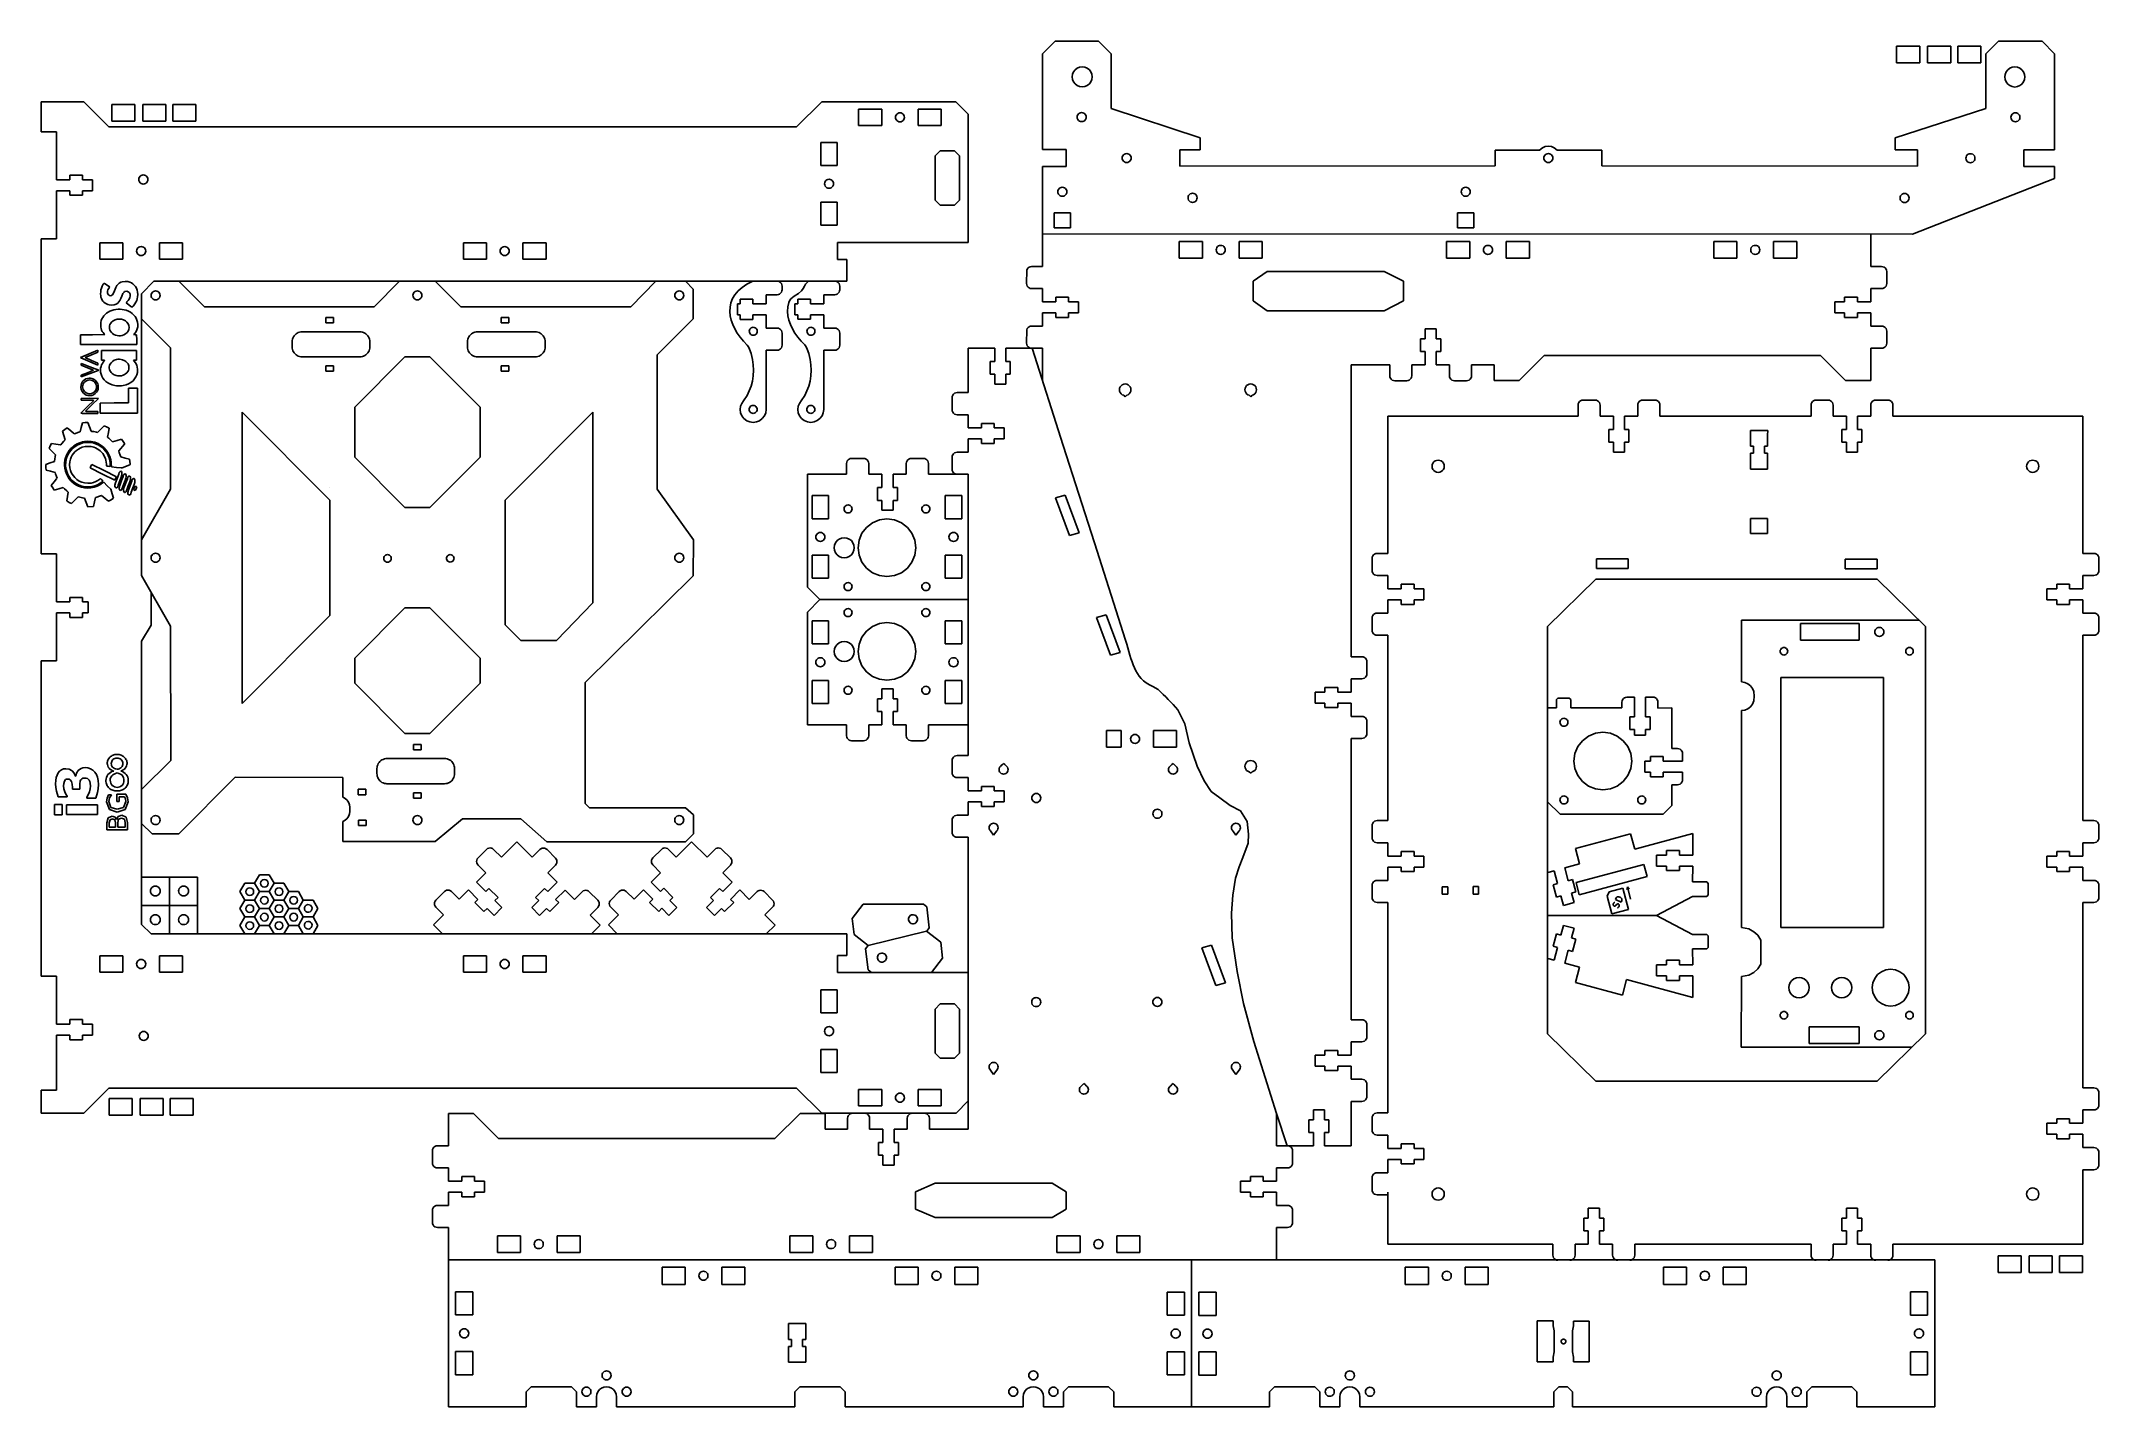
# Model space of a CAD drawing. Extents: x 80 to 899, y 36 to 580.
import ezdxf

# ---------------------------------------------------------------- set-up
doc = ezdxf.new("R2010")
doc.units = 0
doc.layers.get('0').update_dxf_attribs({"linetype": 'CONTINUOUS'})

msp = doc.modelspace()

# ---------------------------------------------------------------- linework, layer by layer
at = {"color": 5}
for p, q in [((478.494563, 574.636026), (483.505729, 579.637229)), ((478.494563, 536.426552), (478.494563, 574.636026)), ((483.505729, 579.637229), (500.839959, 579.637229)), ((500.839959, 579.637229), (505.851153, 574.636026)), ((505.851153, 574.636026), (505.848331, 552.814688)), ((854.264138, 574.575354), (859.275332, 579.576557)), ((854.264138, 552.800724), (854.264138, 574.575354)), ((859.275332, 579.576557), (876.609562, 579.576557)), ((876.609562, 579.576557), (881.620728, 574.575354)), ((881.620728, 574.575354), (881.620728, 536.36588)), ((505.848331, 552.814688), (541.322733, 541.065693)), ((818.106674, 541.06725), (854.264138, 552.800724)), ((541.322733, 541.065693), (541.322676, 536.364336)), ((818.106674, 536.36588), (818.106674, 541.06725)), ((487.895131, 536.426552), (478.494563, 536.426552)), ((487.895131, 529.725383), (487.895131, 536.426552)), ((533.164309, 536.364336), (533.153585, 529.807298)), ((541.322676, 536.364336), (533.164309, 536.364336)), ((658.843989, 529.921372), (658.846811, 536.218732)), ((658.846811, 536.218732), (676.441391, 536.219296)), ((676.441391, 536.219296), (677.611682, 537.144788)), ((677.611682, 537.144788), (678.750392, 537.615427)), ((678.750392, 537.615427), (679.972358, 537.775927)), ((679.972358, 537.775927), (681.194324, 537.615427)), ((681.194324, 537.615427), (682.333034, 537.144709)), ((682.333034, 537.144709), (683.490794, 536.218653)), ((683.490794, 536.218653), (701.272713, 536.218709)), ((701.272713, 536.218709), (701.272713, 529.923181)), ((826.972036, 536.36588), (818.106674, 536.36588)), ((826.972036, 529.777735), (826.972036, 536.36588)), ((881.620728, 536.36588), (869.397938, 536.36588)), ((869.397938, 536.36588), (869.397938, 529.664711)), ((478.487253, 502.830514), (478.494563, 529.725383)), ((478.494563, 529.725383), (487.895131, 529.725383)), ((533.153585, 529.807298), (658.843989, 529.921372)), ((701.272713, 529.923181), (826.972036, 529.777735)), ((869.397938, 529.664711), (881.620728, 529.664711)), ((881.620728, 529.664711), (881.620728, 524.96334)), ((478.487253, 489.866684), (478.487253, 502.830514)), ((808.384654, 489.866712), (808.384654, 502.790825)), ((363.113688, 484.042786), (360.779096, 482.863632)), ((373.298814, 483.975078), (372.782207, 484.043206)), ((373.780257, 483.775264), (373.298814, 483.975078)), ((374.193628, 483.457454), (373.780257, 483.775264)), ((385.18166, 483.845391), (384.583123, 483.415527)), ((386.075427, 484.049395), (385.18166, 483.845391)), ((396.260553, 483.981687), (395.743945, 484.049816)), ((396.741996, 483.781874), (396.260553, 483.981687)), ((397.155367, 483.464064), (396.741996, 483.781874)), ((472.137338, 483.080284), (472.205438, 488.387332)), ((472.205438, 488.387332), (472.405223, 488.868718)), ((472.405223, 488.868718), (472.723062, 489.282117)), ((472.723062, 489.282117), (473.137308, 489.599278)), ((473.137308, 489.599278), (473.619654, 489.798697)), ((473.619654, 489.798697), (474.137277, 489.866684)), ((474.137277, 489.866684), (478.487253, 489.866684)), ((812.73463, 489.866712), (808.384654, 489.866712)), ((813.252254, 489.798697), (812.73463, 489.866712)), ((813.734628, 489.599307), (813.252254, 489.798697)), ((814.148846, 489.282117), (813.734628, 489.599307)), ((814.466656, 488.868718), (814.148846, 489.282117)), ((814.66647, 488.387332), (814.466656, 488.868718)), ((814.734626, 487.870724), (814.66647, 488.387332)), ((814.734626, 483.080284), (814.734626, 487.870724)), ((354.382524, 475.412975), (354.033003, 473.71445)), ((355.018075, 477.061576), (354.382524, 475.412975)), ((355.957581, 478.645596), (355.018075, 477.061576)), ((357.218969, 480.150382), (355.957581, 478.645596)), ((358.820165, 481.561279), (357.218969, 480.150382)), ((358.064958, 476.824865), (363.154752, 476.825429)), ((358.064958, 475.024815), (358.064958, 476.824865)), ((360.779096, 482.863632), (358.820165, 481.561279)), ((363.154752, 476.825429), (363.154752, 475.02475)), ((368.444132, 475.02475), (368.444132, 478.631383)), ((368.444132, 478.631383), (372.785447, 478.631383)), ((372.785447, 478.631383), (373.302054, 478.699512)), ((373.302054, 478.699512), (373.783497, 478.899325)), ((373.783497, 478.899325), (374.196868, 479.217136)), ((374.512438, 483.043919), (374.193628, 483.457454)), ((374.196868, 479.217136), (374.514058, 479.631353)), ((374.713476, 482.562287), (374.512438, 483.043919)), ((374.514058, 479.631353), (374.713476, 480.113727)), ((374.781492, 482.044635), (374.713476, 482.562287)), ((374.713476, 480.113727), (374.781492, 480.631351)), ((374.781492, 480.631351), (374.781492, 482.044635)), ((377.402731, 475.465073), (376.994839, 473.756047)), ((377.76189, 476.248319), (377.402731, 475.465073)), ((378.242032, 476.957996), (377.76189, 476.248319)), ((378.856286, 477.57456), (378.242032, 476.957996)), ((379.617781, 478.078468), (378.856286, 477.57456)), ((381.285171, 479.119049), (379.617781, 478.078468)), ((381.026697, 476.831475), (386.11649, 476.832039)), ((381.026697, 475.031425), (381.026697, 476.831475)), ((382.436295, 480.146468), (381.285171, 479.119049)), ((383.206403, 481.125274), (382.436295, 480.146468)), ((383.730744, 482.020019), (383.206403, 481.125274)), ((384.144568, 482.795253), (383.730744, 482.020019)), ((384.583123, 483.415527), (384.144568, 482.795253)), ((386.11649, 476.832039), (386.11649, 475.03136)), ((391.405871, 475.03136), (391.405871, 478.637993)), ((391.405871, 478.637993), (395.747185, 478.637993)), ((395.747185, 478.637993), (396.263793, 478.706122)), ((396.263793, 478.706122), (396.745236, 478.905935)), ((396.745236, 478.905935), (397.158606, 479.223745)), ((397.474176, 483.050529), (397.155367, 483.464064)), ((397.158606, 479.223745), (397.475796, 479.637963)), ((397.675214, 482.568897), (397.474176, 483.050529)), ((397.475796, 479.637963), (397.675214, 480.120337)), ((397.74323, 482.051245), (397.675214, 482.568897)), ((397.675214, 480.120337), (397.74323, 480.637961)), ((397.74323, 480.637961), (397.74323, 482.051245)), ((472.205438, 482.563704), (472.137338, 483.080284)), ((472.405223, 482.082318), (472.205438, 482.563704)), ((472.723062, 481.66889), (472.405223, 482.082318)), ((473.137308, 481.351701), (472.723062, 481.66889)), ((473.619654, 481.152311), (473.137308, 481.351701)), ((474.137277, 481.084324), (473.619654, 481.152311)), ((478.487253, 481.084324), (474.137277, 481.084324)), ((478.487253, 475.794886), (478.487253, 481.084324)), ((483.787217, 475.794886), (478.487253, 475.794886)), ((488.887142, 477.591287), (483.787217, 477.591287)), ((483.787217, 477.591287), (483.787217, 475.794886)), ((488.887142, 475.794886), (488.887142, 477.591287)), ((492.837152, 475.794886), (488.887142, 475.794886)), ((492.837152, 471.403706), (492.837152, 475.794886)), ((794.034783, 471.403706), (794.034783, 475.794886)), ((794.034783, 475.794886), (797.984737, 475.794886)), ((797.984737, 475.794886), (797.984737, 477.591287)), ((797.984737, 477.591287), (803.084719, 477.591287)), ((803.084719, 477.591287), (803.084719, 475.794886)), ((803.084719, 475.794886), (808.384654, 475.794886)), ((808.384654, 475.794886), (808.384654, 481.084324)), ((808.384654, 481.084324), (812.73463, 481.084324)), ((812.73463, 481.084324), (813.252254, 481.152311)), ((813.252254, 481.152311), (813.734628, 481.351701)), ((813.734628, 481.351701), (814.148846, 481.668919)), ((814.148846, 481.668919), (814.466656, 482.082318)), ((814.466656, 482.082318), (814.66647, 482.563704)), ((814.66647, 482.563704), (814.734626, 483.080284)), ((354.033003, 473.71445), (353.951583, 471.980655)), ((353.951583, 471.980655), (354.120339, 470.226245)), ((354.120339, 470.226245), (354.521345, 468.465874)), ((354.521345, 468.465874), (355.136673, 466.714198)), ((356.945072, 475.02475), (358.064958, 475.024815)), ((356.945072, 472.824771), (356.945072, 475.02475)), ((356.945072, 470.624764), (356.945072, 472.824771)), ((358.064958, 470.624764), (356.945072, 470.624764)), ((358.064958, 468.824779), (358.064958, 470.624764)), ((363.154752, 468.824779), (358.064958, 468.824779)), ((363.154752, 475.02475), (368.444132, 475.02475)), ((368.444132, 470.624764), (363.154752, 470.624764)), ((363.154752, 470.624764), (363.154752, 468.824779)), ((368.444132, 465.3248), (368.444132, 470.624764)), ((376.994839, 473.756047), (376.913322, 471.987266)), ((376.913322, 471.987266), (377.082078, 470.232855)), ((377.082078, 470.232855), (377.483083, 468.472484)), ((377.483083, 468.472484), (378.098411, 466.720808)), ((379.906811, 475.03136), (381.026697, 475.031425)), ((379.906811, 472.831381), (379.906811, 475.03136)), ((379.906811, 470.631374), (379.906811, 472.831381)), ((381.026697, 470.631374), (379.906811, 470.631374)), ((381.026697, 468.831389), (381.026697, 470.631374)), ((386.11649, 468.831389), (381.026697, 468.831389)), ((386.11649, 475.03136), (391.405871, 475.03136)), ((391.405871, 470.631374), (386.11649, 470.631374)), ((386.11649, 470.631374), (386.11649, 468.831389)), ((391.405871, 465.33141), (391.405871, 470.631374)), ((478.487253, 466.114269), (478.487253, 471.403706)), ((478.487253, 471.403706), (483.787217, 471.403706)), ((483.787217, 471.403706), (483.787217, 469.607277)), ((483.787217, 469.607277), (488.887142, 469.607277)), ((488.887142, 469.607277), (488.887142, 471.403706)), ((488.887142, 471.403706), (492.837152, 471.403706)), ((797.984737, 471.403706), (794.034783, 471.403706)), ((797.984737, 469.607277), (797.984737, 471.403706)), ((803.084719, 469.607277), (797.984737, 469.607277)), ((808.384654, 471.403706), (803.084719, 471.403706)), ((803.084719, 471.403706), (803.084719, 469.607277)), ((808.384654, 466.114269), (808.384654, 471.403706)), ((355.136673, 466.714198), (355.948397, 464.985872)), ((355.948397, 464.985872), (356.938592, 463.29555)), ((356.938592, 463.29555), (358.089329, 461.657886)), ((358.089329, 461.657886), (359.382683, 460.087537)), ((359.382683, 460.087537), (360.800728, 458.599157)), ((372.785447, 465.3248), (368.444132, 465.3248)), ((373.302054, 465.256672), (372.785447, 465.3248)), ((373.783497, 465.056859), (373.302054, 465.256672)), ((374.196868, 464.739048), (373.783497, 465.056859)), ((374.514058, 464.324831), (374.196868, 464.739048)), ((374.713476, 463.842456), (374.514058, 464.324831)), ((374.781492, 463.324833), (374.713476, 463.842456)), ((374.781492, 458.524882), (374.781492, 463.324833)), ((378.098411, 466.720808), (378.910135, 464.992481)), ((378.910135, 464.992481), (379.900329, 463.302158)), ((379.900329, 463.302158), (381.051067, 461.664495)), ((381.051067, 461.664495), (382.344421, 460.094146)), ((382.344421, 460.094146), (383.762466, 458.605767)), ((395.747185, 465.33141), (391.405871, 465.33141)), ((396.263793, 465.263282), (395.747185, 465.33141)), ((396.745236, 465.063468), (396.263793, 465.263282)), ((397.158606, 464.745658), (396.745236, 465.063468)), ((397.475796, 464.33144), (397.158606, 464.745658)), ((397.675214, 463.849066), (397.475796, 464.33144)), ((397.74323, 463.331442), (397.675214, 463.849066)), ((397.74323, 458.531491), (397.74323, 463.331442)), ((472.137338, 459.327897), (472.205438, 464.634917)), ((472.205438, 458.811318), (472.137338, 459.327897)), ((472.205438, 464.634917), (472.405223, 465.116303)), ((472.405223, 465.116303), (472.723062, 465.529702)), ((472.723062, 465.529702), (473.137308, 465.846892)), ((473.137308, 465.846892), (473.619654, 466.046282)), ((473.619654, 466.046282), (474.137277, 466.114269)), ((474.137277, 466.114269), (478.487253, 466.114269)), ((629.086111, 455.984608), (629.086111, 461.074401)), ((629.086111, 461.074401), (630.886096, 461.074401)), ((630.886096, 461.074401), (630.886096, 465.016509)), ((630.886096, 465.016509), (635.286053, 465.016509)), ((635.286053, 465.016509), (635.286053, 461.074401)), ((635.286053, 461.074401), (637.08601, 461.074401)), ((637.08601, 461.074401), (637.08601, 455.984608)), ((812.73463, 466.114269), (808.384654, 466.114269)), ((813.252254, 466.046282), (812.73463, 466.114269)), ((813.734628, 465.846892), (813.252254, 466.046282)), ((814.148846, 465.529702), (813.734628, 465.846892)), ((814.466656, 465.116303), (814.148846, 465.529702)), ((814.66647, 464.634917), (814.466656, 465.116303)), ((814.734626, 464.118309), (814.66647, 464.634917)), ((814.66647, 458.811318), (814.734626, 459.327897)), ((814.734626, 459.327897), (814.734626, 464.118309)), ((360.800728, 458.599157), (361.379281, 457.819317)), ((361.379281, 457.819317), (361.826425, 456.975268)), ((361.826425, 456.975268), (362.410353, 455.252929)), ((362.410353, 455.252929), (362.923829, 452.779983)), ((362.923829, 452.779983), (363.244346, 450.67988)), ((368.440099, 432.933608), (368.440664, 456.524906)), ((368.440664, 456.524906), (372.785678, 456.524906)), ((372.785678, 456.524906), (373.302289, 456.593057)), ((373.302289, 456.593057), (373.783497, 456.792828)), ((373.783497, 456.792828), (374.196868, 457.110666)), ((374.196868, 457.110666), (374.514058, 457.524884)), ((374.514058, 457.524884), (374.713476, 458.00723)), ((374.713476, 458.00723), (374.781492, 458.524882)), ((383.762466, 458.605767), (384.341019, 457.825926)), ((384.341019, 457.825926), (384.788163, 456.981877)), ((384.788163, 456.981877), (385.372091, 455.259538)), ((385.372091, 455.259538), (385.885567, 452.786593)), ((385.885567, 452.786593), (386.206084, 450.68649)), ((391.401838, 432.940218), (391.402402, 456.531515)), ((391.402402, 456.531515), (395.747416, 456.531515)), ((395.747416, 456.531515), (396.264027, 456.599666)), ((396.264027, 456.599666), (396.745236, 456.799437)), ((396.745236, 456.799437), (397.158606, 457.117276)), ((397.158606, 457.117276), (397.475796, 457.531493)), ((397.475796, 457.531493), (397.675214, 458.013839)), ((397.675214, 458.013839), (397.74323, 458.531491)), ((459.446849, 457.320507), (448.846921, 457.320507)), ((448.846921, 457.320507), (448.846921, 439.623311)), ((457.646864, 446.941305), (457.646864, 452.031126)), ((457.646864, 452.031126), (459.446849, 452.031126)), ((459.446849, 452.031126), (459.446849, 457.320507)), ((474.35504, 457.320507), (463.846806, 457.320507)), ((463.846806, 457.320507), (463.846806, 452.031126)), ((463.846806, 452.031126), (465.646791, 452.031126)), ((465.646791, 452.031126), (465.646791, 446.941305)), ((472.405223, 458.329903), (472.205438, 458.811318)), ((472.723062, 457.916504), (472.405223, 458.329903)), ((473.137308, 457.599314), (472.723062, 457.916504)), ((473.619654, 457.399924), (473.137308, 457.599314)), ((474.137277, 457.331909), (473.619654, 457.399924)), ((478.487253, 457.331909), (474.137277, 457.331909)), ((478.487253, 444.407796), (478.487253, 457.331909)), ((630.886096, 455.984608), (629.086111, 455.984608)), ((630.886096, 450.695199), (630.886096, 455.984608)), ((637.08601, 455.984608), (635.286053, 455.984608)), ((635.286053, 455.984608), (635.286053, 450.695199)), ((668.329054, 444.407796), (678.328978, 454.387795)), ((678.328978, 454.387795), (788.384807, 454.387795)), ((788.384807, 454.387795), (798.384759, 444.407796)), ((808.384654, 444.407796), (808.384654, 457.331909)), ((808.384654, 457.331909), (812.73463, 457.331909)), ((812.73463, 457.331909), (813.252254, 457.399924)), ((813.252254, 457.399924), (813.734628, 457.599314)), ((813.734628, 457.599314), (814.148846, 457.916532)), ((814.148846, 457.916532), (814.466656, 458.329903)), ((814.466656, 458.329903), (814.66647, 458.811318)), ((362.923597, 444.254628), (362.402401, 442.227629)), ((363.244114, 446.354731), (362.923597, 444.254628)), ((363.353543, 448.517304), (363.244114, 446.354731)), ((363.244346, 450.67988), (363.353543, 448.517304)), ((385.885336, 444.261238), (385.364139, 442.234239)), ((386.205853, 446.361341), (385.885336, 444.261238)), ((386.315282, 448.523914), (386.205853, 446.361341)), ((386.206084, 450.68649), (386.315282, 448.523914)), ((459.446849, 446.941305), (457.646864, 446.941305)), ((459.446849, 442.999225), (459.446849, 446.941305)), ((463.846806, 442.999225), (459.446849, 442.999225)), ((465.646791, 446.941305), (463.846806, 446.941305)), ((463.846806, 446.941305), (463.846806, 442.999225)), ((601.38631, 334.428082), (601.38631, 450.695199)), ((601.38631, 450.695199), (616.786161, 450.695199)), ((616.786161, 450.695199), (616.786161, 446.353888)), ((616.786161, 446.353888), (616.854346, 445.83728)), ((616.854346, 445.83728), (617.054131, 445.355893)), ((617.054131, 445.355893), (617.371998, 444.942494)), ((617.371998, 444.942494), (617.786159, 444.625305)), ((617.786159, 444.625305), (618.268533, 444.425915)), ((618.268533, 444.425915), (618.786185, 444.357899)), ((618.786185, 444.357899), (623.586136, 444.357899)), ((623.586136, 444.357899), (624.103788, 444.425915)), ((624.103788, 444.425915), (624.586106, 444.625305)), ((624.586106, 444.625305), (625.000323, 444.942494)), ((625.000323, 444.942494), (625.318162, 445.355893)), ((625.318162, 445.355893), (625.517975, 445.83728)), ((625.517975, 445.83728), (625.586104, 446.353888)), ((625.586104, 446.353888), (625.586104, 450.695199)), ((625.586104, 450.695199), (630.886096, 450.695199)), ((635.286053, 450.695199), (640.585989, 450.695199)), ((640.585989, 450.695199), (640.585989, 446.353888)), ((640.585989, 446.353888), (640.654146, 445.83728)), ((640.654146, 445.83728), (640.853931, 445.355893)), ((640.853931, 445.355893), (641.17177, 444.942494)), ((641.17177, 444.942494), (641.585987, 444.625305)), ((641.585987, 444.625305), (642.068333, 444.425915)), ((642.068333, 444.425915), (642.585985, 444.357899)), ((642.585985, 444.357899), (647.385964, 444.357899)), ((647.385964, 444.357899), (647.903588, 444.425915)), ((647.903588, 444.425915), (648.385934, 444.625305)), ((648.385934, 444.625305), (648.800152, 444.942494)), ((648.800152, 444.942494), (649.11799, 445.355893)), ((649.11799, 445.355893), (649.317747, 445.83728)), ((649.317747, 445.83728), (649.385932, 446.353888)), ((649.385932, 446.353888), (649.385932, 450.695199)), ((649.385932, 450.695199), (658.329103, 450.695199)), ((658.329103, 450.695199), (658.329103, 444.407796)), ((658.329103, 444.407796), (668.329054, 444.407796)), ((798.384759, 444.407796), (808.384654, 444.407796)), ((358.772814, 435.291632), (358.260093, 434.272767)), ((359.422258, 436.330432), (358.772814, 435.291632)), ((360.800496, 438.435452), (359.422258, 436.330432)), ((361.691156, 440.284357), (360.800496, 438.435452)), ((362.402401, 442.227629), (361.691156, 440.284357)), ((381.734552, 435.298241), (381.221831, 434.279377)), ((382.383997, 436.337042), (381.734552, 435.298241)), ((383.762234, 438.442061), (382.383997, 436.337042)), ((384.652894, 440.290967), (383.762234, 438.442061)), ((385.364139, 442.234239), (384.652894, 440.290967)), ((442.565162, 438.143902), (442.496977, 437.627322)), ((442.496977, 437.627322), (442.496977, 432.836911)), ((442.764919, 438.625317), (442.565162, 438.143902)), ((443.082758, 439.038716), (442.764919, 438.625317)), ((443.496975, 439.355905), (443.082758, 439.038716)), ((443.979349, 439.555295), (443.496975, 439.355905)), ((444.496973, 439.623311), (443.979349, 439.555295)), ((448.846921, 439.623311), (444.496973, 439.623311)), ((358.260093, 434.272767), (358.08426, 432.93461)), ((358.08426, 432.93461), (358.260093, 431.596445)), ((358.260093, 431.596445), (358.775546, 430.349489)), ((358.775546, 430.349489), (359.595602, 429.278645)), ((359.595602, 429.278645), (360.664267, 428.457036)), ((360.664267, 428.457036), (361.908763, 427.940488)), ((361.908763, 427.940488), (363.244092, 427.764291)), ((363.244092, 427.764291), (364.579788, 427.940488)), ((364.579788, 427.940488), (365.82419, 428.457036)), ((365.82419, 428.457036), (366.892855, 429.278645)), ((366.892855, 429.278645), (367.712914, 430.349489)), ((367.712914, 430.349489), (368.228458, 431.596445)), ((368.228458, 431.596445), (368.440099, 432.933608)), ((381.221831, 434.279377), (381.045998, 432.94122)), ((381.045998, 432.94122), (381.221831, 431.603055)), ((381.221831, 431.603055), (381.737284, 430.356098)), ((381.737284, 430.356098), (382.55734, 429.285254)), ((382.55734, 429.285254), (383.626006, 428.463646)), ((383.626006, 428.463646), (384.870501, 427.947098)), ((384.870501, 427.947098), (386.20583, 427.770901)), ((386.20583, 427.770901), (387.541526, 427.947098)), ((387.541526, 427.947098), (388.785928, 428.463646)), ((388.785928, 428.463646), (389.854594, 429.285254)), ((389.854594, 429.285254), (390.674653, 430.356098)), ((390.674653, 430.356098), (391.190196, 431.603055)), ((391.190196, 431.603055), (391.401838, 432.940218)), ((442.496977, 432.836911), (442.565162, 432.320303)), ((442.565162, 432.320303), (442.764919, 431.838916)), ((442.764919, 431.838916), (443.082758, 431.425517)), ((443.082758, 431.425517), (443.496975, 431.108328)), ((443.496975, 431.108328), (443.979349, 430.908938)), ((443.979349, 430.908938), (444.496973, 430.840922)), ((444.496973, 430.840922), (448.846921, 430.840922)), ((448.846921, 430.840922), (448.846921, 425.551513)), ((454.146913, 425.551513), (454.146913, 427.347886)), ((454.146913, 427.347886), (459.246838, 427.347886)), ((459.246838, 427.347886), (459.246838, 425.551513)), ((448.846921, 425.551513), (454.146913, 425.551513)), ((454.146913, 421.160305), (448.846921, 421.160305)), ((448.846921, 421.160305), (448.846921, 415.870896)), ((454.146913, 419.363904), (454.146913, 421.160305)), ((459.246838, 419.363904), (454.146913, 419.363904)), ((459.246838, 425.551513), (463.196792, 425.551513)), ((463.196792, 421.160305), (459.246838, 421.160305)), ((459.246838, 421.160305), (459.246838, 419.363904)), ((463.196792, 425.551513), (463.196792, 421.160305)), ((254.457443, 413.787108), (254.457443, 413.787108)), ((400.52221, 411.942636), (400.454053, 411.426029)), ((400.454053, 411.426029), (400.454053, 407.084717)), ((400.721995, 412.424051), (400.52221, 411.942636)), ((401.039834, 412.837422), (400.721995, 412.424051)), ((401.454051, 413.154612), (401.039834, 412.837422)), ((401.936397, 413.354002), (401.454051, 413.154612)), ((402.454049, 413.422045), (401.936397, 413.354002)), ((407.254, 413.422045), (402.454049, 413.422045)), ((407.771624, 413.354002), (407.254, 413.422045)), ((408.253998, 413.154612), (407.771624, 413.354002)), ((408.668187, 412.837422), (408.253998, 413.154612)), ((408.986026, 412.424051), (408.668187, 412.837422)), ((409.185839, 411.942636), (408.986026, 412.424051)), ((409.253996, 411.426029), (409.185839, 411.942636)), ((409.253996, 407.084717), (409.253996, 411.426029)), ((424.32201, 411.942636), (424.253881, 411.426029)), ((424.253881, 411.426029), (424.253881, 407.084717)), ((424.521823, 412.424051), (424.32201, 411.942636)), ((424.839634, 412.837422), (424.521823, 412.424051)), ((425.253851, 413.154612), (424.839634, 412.837422)), ((425.736225, 413.354002), (425.253851, 413.154612)), ((426.253849, 413.422045), (425.736225, 413.354002)), ((431.053828, 413.422045), (426.253849, 413.422045)), ((431.571452, 413.354002), (431.053828, 413.422045)), ((432.05377, 413.154612), (431.571452, 413.354002)), ((432.468016, 412.837422), (432.05377, 413.154612)), ((432.785826, 412.424051), (432.468016, 412.837422)), ((432.985639, 411.942636), (432.785826, 412.424051)), ((433.053768, 411.426029), (432.985639, 411.942636)), ((433.053768, 407.084717), (433.053768, 411.426029)), ((442.565162, 414.391515), (442.496977, 413.874908)), ((442.496977, 413.874908), (442.496977, 409.084496)), ((442.764919, 414.872902), (442.565162, 414.391515)), ((443.082758, 415.286273), (442.764919, 414.872902)), ((443.496975, 415.60349), (443.082758, 415.286273)), ((443.979349, 415.802909), (443.496975, 415.60349)), ((444.496973, 415.870896), (443.979349, 415.802909)), ((448.846921, 415.870896), (444.496973, 415.870896)), ((400.454053, 407.084717), (384.829187, 407.084717)), ((384.829187, 407.084717), (384.829187, 362.174695)), ((414.55396, 407.084717), (409.253996, 407.084717)), ((412.753947, 396.705515), (412.753947, 401.795308)), ((412.753947, 401.795308), (414.55396, 401.795308)), ((414.55396, 401.795308), (414.55396, 407.084717)), ((424.253881, 407.084717), (418.953917, 407.084717)), ((418.953917, 407.084717), (418.953917, 401.795308)), ((418.953917, 401.795308), (420.753903, 401.795308)), ((420.753903, 401.795308), (420.753903, 396.705515)), ((442.496977, 409.084496), (442.565162, 408.567888)), ((442.565162, 408.567888), (442.764919, 408.086473)), ((442.764919, 408.086473), (443.082758, 407.673102)), ((443.082758, 407.673102), (443.496975, 407.355885)), ((443.496975, 407.355885), (443.979349, 407.156495)), ((443.979349, 407.156495), (444.496973, 407.088479)), ((444.496973, 407.088479), (448.846921, 407.088479)), ((414.55396, 396.705515), (412.753947, 396.705515)), ((414.55396, 392.763407), (414.55396, 396.705515)), ((420.753903, 396.705515), (418.953917, 396.705515)), ((418.953917, 396.705515), (418.953917, 392.763407)), ((418.953917, 392.763407), (414.55396, 392.763407)), ((384.829187, 362.174695), (389.829149, 357.184696)), ((384.82786, 352.195091), (389.827822, 357.185091)), ((389.829149, 357.184696), (448.828664, 357.184696)), ((384.82786, 307.285041), (384.82786, 352.195091)), ((605.736258, 334.428082), (601.38631, 334.428082)), ((606.253882, 334.360066), (605.736258, 334.428082)), ((606.736256, 334.160648), (606.253882, 334.360066)), ((607.150473, 333.843459), (606.736256, 334.160648)), ((607.468312, 333.430088), (607.150473, 333.843459)), ((607.668069, 332.948673), (607.468312, 333.430088)), ((607.736254, 332.432065), (607.668069, 332.948673)), ((607.736254, 327.641682), (607.736254, 332.432065)), ((418.952591, 321.606351), (414.552605, 321.606351)), ((414.552605, 321.606351), (414.552605, 317.664243)), ((418.952591, 317.664243), (418.952591, 321.606351)), ((587.036439, 315.965048), (587.036439, 320.356256)), ((587.036439, 320.356256), (590.986393, 320.356256)), ((590.986393, 320.356256), (590.986393, 322.152685)), ((590.986393, 322.152685), (596.086318, 322.152685)), ((596.086318, 322.152685), (596.086318, 320.356256)), ((596.086318, 320.356256), (601.38631, 320.356256)), ((601.38631, 320.356256), (601.38631, 325.645665)), ((601.38631, 325.645665), (605.736258, 325.645665)), ((605.736258, 325.645665), (606.253882, 325.713681)), ((606.253882, 325.713681), (606.736256, 325.913071)), ((606.736256, 325.913071), (607.150473, 326.230288)), ((607.150473, 326.230288), (607.468312, 326.643659)), ((607.468312, 326.643659), (607.668069, 327.125074)), ((607.668069, 327.125074), (607.736254, 327.641682)), ((414.552605, 317.664243), (412.75262, 317.664243)), ((412.75262, 317.664243), (412.75262, 312.574422)), ((412.75262, 312.574422), (414.552605, 312.574422)), ((414.552605, 312.574422), (414.552605, 307.285041)), ((420.752576, 317.664243), (418.952591, 317.664243)), ((418.952591, 307.285041), (418.952591, 312.574422)), ((418.952591, 312.574422), (420.752576, 312.574422)), ((420.752576, 312.574422), (420.752576, 317.664243)), ((590.986393, 315.965048), (587.036439, 315.965048)), ((590.986393, 314.168647), (590.986393, 315.965048)), ((596.086318, 314.168647), (590.986393, 314.168647)), ((601.38631, 315.965048), (596.086318, 315.965048)), ((596.086318, 315.965048), (596.086318, 314.168647)), ((601.38631, 310.675667), (601.38631, 315.965048)), ((679.664615, 314.026845), (683.222788, 314.026845)), ((683.222788, 317.395873), (683.750007, 317.977956)), ((683.222788, 314.026845), (683.222788, 317.395873)), ((683.750007, 317.977956), (688.324914, 317.977956)), ((688.324914, 317.977956), (688.892971, 317.413512)), ((688.892971, 317.413512), (688.890149, 314.026845)), ((688.890149, 314.026845), (709.263601, 314.026845)), ((709.263601, 314.026845), (709.266395, 316.30954)), ((709.266395, 316.30954), (709.334439, 316.827192)), ((709.334439, 316.827192), (709.533801, 317.309538)), ((709.533801, 317.309538), (709.851019, 317.723756)), ((709.851019, 317.723756), (710.26439, 318.041566)), ((710.26439, 318.041566), (710.745804, 318.241379)), ((710.745804, 318.241379), (711.262412, 318.309508)), ((711.262412, 318.309508), (714.260431, 318.312895)), ((714.260431, 318.312895), (714.264382, 310.539902)), ((718.655872, 318.319273), (721.641501, 318.322095)), ((718.664339, 310.539902), (718.655872, 318.319273)), ((721.641501, 318.322095), (722.158081, 318.253938)), ((722.158081, 318.253938), (722.639524, 318.054153)), ((722.639524, 318.054153), (723.052895, 317.736315)), ((723.052895, 317.736315), (723.370112, 317.322097)), ((723.370112, 317.322097), (723.569474, 316.839751)), ((723.569474, 316.839751), (723.637518, 316.322099)), ((723.637518, 316.322099), (723.637518, 314.002769)), ((723.637518, 314.002769), (729.163429, 314.026845)), ((729.163429, 314.026845), (729.163429, 297.819302)), ((400.452727, 307.285041), (384.82786, 307.285041)), ((400.452727, 302.943729), (400.452727, 307.285041)), ((414.552605, 307.285041), (409.252641, 307.285041)), ((409.252641, 307.285041), (409.252641, 302.943729)), ((424.252555, 307.285041), (418.952591, 307.285041)), ((424.252555, 302.943729), (424.252555, 307.285041)), ((448.841081, 307.271297), (433.038697, 307.271297)), ((433.038697, 307.271297), (433.05247, 302.943729)), ((605.736258, 310.675667), (601.38631, 310.675667)), ((606.253882, 310.607652), (605.736258, 310.675667)), ((606.736256, 310.408233), (606.253882, 310.607652)), ((607.150473, 310.091044), (606.736256, 310.408233)), ((607.468312, 309.677645), (607.150473, 310.091044)), ((607.668069, 309.196258), (607.468312, 309.677645)), ((607.468312, 302.891244), (607.668069, 303.372659)), ((607.736254, 308.67965), (607.668069, 309.196258)), ((607.668069, 303.372659), (607.736254, 303.889267)), ((607.736254, 303.889267), (607.736254, 308.67965)), ((714.264382, 310.539902), (712.464397, 310.539902)), ((712.464397, 310.539902), (712.464397, 305.450109)), ((712.464397, 305.450109), (714.264382, 305.450109)), ((714.264382, 305.450109), (714.264382, 303.201334)), ((720.464352, 310.539902), (718.664339, 310.539902)), ((718.664339, 303.201334), (718.664339, 305.450109)), ((718.664339, 305.450109), (720.464352, 305.450109)), ((720.464352, 305.450109), (720.464352, 310.539902)), ((400.520883, 302.427122), (400.452727, 302.943729)), ((400.720669, 301.945707), (400.520883, 302.427122)), ((401.038507, 301.532336), (400.720669, 301.945707)), ((401.452725, 301.215118), (401.038507, 301.532336)), ((401.935071, 301.015728), (401.452725, 301.215118)), ((402.452723, 300.947713), (401.935071, 301.015728)), ((407.252674, 300.947713), (402.452723, 300.947713)), ((407.770297, 301.015728), (407.252674, 300.947713)), ((408.252672, 301.215118), (407.770297, 301.015728)), ((408.666889, 301.532336), (408.252672, 301.215118)), ((408.9847, 301.945707), (408.666889, 301.532336)), ((409.184513, 302.427122), (408.9847, 301.945707)), ((409.252641, 302.943729), (409.184513, 302.427122)), ((424.320683, 302.427122), (424.252555, 302.943729)), ((424.520497, 301.945707), (424.320683, 302.427122)), ((424.838307, 301.532336), (424.520497, 301.945707)), ((425.252525, 301.215118), (424.838307, 301.532336)), ((425.734899, 301.015728), (425.252525, 301.215118)), ((426.252523, 300.947713), (425.734899, 301.015728)), ((431.052474, 300.947713), (426.252523, 300.947713)), ((431.570126, 301.015728), (431.052474, 300.947713)), ((432.052443, 301.215118), (431.570126, 301.015728)), ((432.466661, 301.532336), (432.052443, 301.215118)), ((432.784471, 301.945707), (432.466661, 301.532336)), ((432.984285, 302.427122), (432.784471, 301.945707)), ((433.05247, 302.943729), (432.984285, 302.427122)), ((601.38631, 189.850294), (601.38631, 301.893222)), ((601.38631, 301.893222), (605.736258, 301.893222)), ((605.736258, 301.893222), (606.253882, 301.961266)), ((606.253882, 301.961266), (606.736256, 302.160656)), ((606.736256, 302.160656), (607.150473, 302.477845)), ((607.150473, 302.477845), (607.468312, 302.891244)), ((714.264382, 303.201334), (718.664339, 303.201334)), ((729.163429, 297.819302), (731.458037, 297.829903)), ((731.458037, 297.829903), (731.975689, 297.761859)), ((731.975689, 297.761859), (732.458035, 297.562497)), ((732.458035, 297.562497), (732.872252, 297.245279)), ((732.872252, 297.245279), (733.190063, 296.831908)), ((733.190063, 296.831908), (733.389876, 296.350494)), ((733.389876, 296.350494), (733.458005, 295.833886)), ((733.458005, 295.833886), (733.461391, 292.835868)), ((442.565162, 293.566142), (442.496977, 293.049535)), ((442.496977, 293.049535), (442.496977, 288.259151)), ((442.496977, 288.259151), (442.565162, 287.742543)), ((442.764919, 294.047557), (442.565162, 293.566142)), ((442.565162, 287.742543), (442.764919, 287.261157)), ((443.082758, 294.460956), (442.764919, 294.047557)), ((442.764919, 287.261157), (443.082758, 286.847758)), ((443.496975, 294.778146), (443.082758, 294.460956)), ((443.979349, 294.977536), (443.496975, 294.778146)), ((444.496973, 295.04558), (443.979349, 294.977536)), ((448.846921, 295.04558), (444.496973, 295.04558)), ((720.598605, 292.831916), (718.349831, 292.831916)), ((718.349831, 292.831916), (718.349831, 288.431959)), ((718.349831, 288.431959), (720.598605, 288.431959)), ((725.688399, 294.631902), (720.598605, 294.631902)), ((720.598605, 294.631902), (720.598605, 292.831916)), ((720.598605, 288.431959), (720.598605, 286.631946)), ((725.688399, 292.831916), (725.688399, 294.631902)), ((733.461391, 292.835868), (725.688399, 292.831916)), ((725.688399, 288.431959), (733.467769, 288.440426)), ((725.688399, 286.631946), (725.688399, 288.431959)), ((733.467769, 288.440426), (733.470592, 285.454797)), ((443.082758, 286.847758), (443.496975, 286.530568)), ((443.496975, 286.530568), (443.979349, 286.33115)), ((443.979349, 286.33115), (444.496973, 286.263134)), ((444.496973, 286.263134), (448.846921, 286.263134)), ((448.846921, 286.263134), (448.846921, 280.973754)), ((448.846921, 280.973754), (454.146913, 280.973754)), ((454.146913, 280.973754), (454.146913, 282.770155)), ((454.146913, 282.770155), (459.246838, 282.770155)), ((459.246838, 282.770155), (459.246838, 280.973754)), ((459.246838, 280.973754), (463.196792, 280.973754)), ((463.196792, 280.973754), (463.196792, 276.582545)), ((720.598605, 286.631946), (725.688399, 286.631946)), ((731.470596, 283.45878), (729.151265, 283.45878)), ((729.151265, 283.45878), (729.163429, 275.164676)), ((731.988248, 283.526824), (731.470596, 283.45878)), ((732.470594, 283.726186), (731.988248, 283.526824)), ((732.884811, 284.043404), (732.470594, 283.726186)), ((733.20265, 284.456774), (732.884811, 284.043404)), ((733.402435, 284.938217), (733.20265, 284.456774)), ((733.470592, 285.454797), (733.402435, 284.938217)), ((443.082758, 270.708513), (442.764919, 270.295142)), ((443.496975, 271.025731), (443.082758, 270.708513)), ((443.979349, 271.225121), (443.496975, 271.025731)), ((444.496973, 271.293136), (443.979349, 271.225121)), ((448.846921, 271.293136), (444.496973, 271.293136)), ((454.146913, 276.582545), (448.846921, 276.582545)), ((448.846921, 276.582545), (448.846921, 271.293136)), ((454.146913, 274.786116), (454.146913, 276.582545)), ((459.246838, 274.786116), (454.146913, 274.786116)), ((463.196792, 276.582545), (459.246838, 276.582545)), ((459.246838, 276.582545), (459.246838, 274.786116)), ((684.663786, 271.671668), (679.663824, 276.661695)), ((725.663478, 271.671668), (684.663786, 271.671668)), ((729.163429, 275.164676), (725.663478, 271.671668)), ((442.565162, 269.813728), (442.496977, 269.29712)), ((442.496977, 269.29712), (442.496977, 264.506736)), ((442.496977, 264.506736), (442.565162, 263.990128)), ((442.764919, 270.295142), (442.565162, 269.813728)), ((442.565162, 263.990128), (442.764919, 263.508714)), ((442.764919, 263.508714), (443.082758, 263.095343)), ((443.082758, 263.095343), (443.496975, 262.778153)), ((443.496975, 262.778153), (443.979349, 262.578735)), ((443.979349, 262.578735), (444.496973, 262.51072)), ((444.496973, 262.51072), (448.846921, 262.51072)), ((690.727691, 258.007511), (712.734442, 263.918035)), ((712.734442, 263.918035), (714.378587, 257.798865)), ((714.378587, 257.798865), (737.470204, 264.012071)), ((737.470204, 264.012071), (737.460806, 255.426166)), ((253.654486, 254.281057), (253.337363, 253.867586)), ((257.041819, 257.668389), (253.654486, 254.281057)), ((257.45529, 257.985512), (257.041819, 257.668389)), ((257.936971, 258.184614), (257.45529, 257.985512)), ((258.454014, 258.252166), (257.936971, 258.184614)), ((258.971217, 258.183577), (258.454014, 258.252166)), ((259.453297, 257.983516), (258.971217, 258.183577)), ((259.867386, 257.665576), (259.453297, 257.983516)), ((262.943284, 254.589678), (259.867386, 257.665576)), ((269.082825, 260.72922), (262.943284, 254.589678)), ((275.2346, 254.577445), (269.082825, 260.72922)), ((278.304371, 257.647216), (275.2346, 254.577445)), ((278.717842, 257.964299), (278.304371, 257.647216)), ((279.199523, 258.163441), (278.717842, 257.964299)), ((279.716566, 258.230992), (279.199523, 258.163441)), ((280.233769, 258.162403), (279.716566, 258.230992)), ((280.715849, 257.962303), (280.233769, 258.162403)), ((281.129959, 257.644382), (280.715849, 257.962303)), ((284.524037, 254.250304), (281.129959, 257.644382)), ((284.841978, 253.836175), (284.524037, 254.250304)), ((323.297665, 254.308856), (322.980542, 253.895384)), ((326.684997, 257.696189), (323.297665, 254.308856)), ((327.098469, 258.013311), (326.684997, 257.696189)), ((327.580149, 258.212413), (327.098469, 258.013311)), ((328.097192, 258.279966), (327.580149, 258.212413)), ((328.614395, 258.211374), (328.097192, 258.279966)), ((329.096476, 258.011316), (328.614395, 258.211374)), ((329.510566, 257.693375), (329.096476, 258.011316)), ((332.586464, 254.617478), (329.510566, 257.693375)), ((338.726005, 260.757019), (332.586464, 254.617478)), ((344.877778, 254.605243), (338.726005, 260.757019)), ((347.947551, 257.675014), (344.877778, 254.605243)), ((348.361021, 257.992096), (347.947551, 257.675014)), ((348.842701, 258.191241), (348.361021, 257.992096)), ((349.359746, 258.258791), (348.842701, 258.191241)), ((349.87695, 258.190202), (349.359746, 258.258791)), ((350.359027, 257.990101), (349.87695, 258.190202)), ((350.773138, 257.67218), (350.359027, 257.990101)), ((354.167216, 254.278103), (350.773138, 257.67218)), ((354.485156, 253.863973), (354.167216, 254.278103)), ((692.372072, 251.888934), (690.727691, 258.007511)), ((727.054398, 255.418546), (723.104413, 255.418546)), ((723.104413, 255.418546), (723.104413, 251.018532)), ((732.154404, 257.218531), (727.054398, 257.218531)), ((727.054398, 257.218531), (727.054398, 255.418546)), ((732.154404, 255.418546), (732.154404, 257.218531)), ((737.460806, 255.426166), (732.154404, 255.418546)), ((130.82926, 246.613043), (130.82926, 235.324154)), ((256.733177, 248.379572), (252.993, 244.639395)), ((253.138241, 253.385885), (253.07069, 252.868842)), ((253.07069, 252.868842), (253.139299, 252.351659)), ((253.337363, 253.867586), (253.138241, 253.385885)), ((253.139299, 252.351659), (253.339359, 251.869579)), ((253.339359, 251.869579), (253.65728, 251.455469)), ((253.65728, 251.455469), (256.733177, 248.379572)), ((281.457099, 248.354946), (284.52687, 251.424717)), ((285.20474, 244.607305), (281.457099, 248.354946)), ((284.52687, 251.424717), (284.843953, 251.838188)), ((285.042058, 253.354115), (284.841978, 253.836175)), ((284.843953, 251.838188), (285.043095, 252.319869)), ((285.110647, 252.836912), (285.042058, 253.354115)), ((285.043095, 252.319869), (285.110647, 252.836912)), ((326.376356, 248.40737), (322.636179, 244.667194)), ((322.78142, 253.413684), (322.713869, 252.896642)), ((322.713869, 252.896642), (322.782478, 252.379458)), ((322.980542, 253.895384), (322.78142, 253.413684)), ((322.782478, 252.379458), (322.982538, 251.897378)), ((322.982538, 251.897378), (323.300459, 251.483267)), ((323.300459, 251.483267), (326.376356, 248.40737)), ((351.100278, 248.382746), (354.170049, 251.452516)), ((354.847919, 244.635105), (351.100278, 248.382746)), ((354.170049, 251.452516), (354.487131, 251.865986)), ((354.685237, 253.381914), (354.485156, 253.863973)), ((354.487131, 251.865986), (354.686273, 252.347669)), ((354.753826, 252.864711), (354.685237, 253.381914)), ((354.686273, 252.347669), (354.753826, 252.864711)), ((679.708965, 248.432925), (682.286475, 249.178556)), ((682.286475, 249.178556), (683.661727, 244.060061)), ((686.535768, 250.320286), (692.372072, 251.888934)), ((687.91102, 245.201819), (686.535768, 250.320286)), ((723.104413, 251.018532), (727.054398, 251.018532)), ((727.054398, 251.018532), (727.054398, 249.218519)), ((727.054398, 249.218519), (732.154416, 249.218462)), ((732.154416, 249.218462), (732.154427, 251.018419)), ((732.154427, 251.018419), (737.459533, 251.027733)), ((737.459533, 251.027733), (737.452139, 244.7035)), ((158.828648, 240.853376), (160.769942, 244.215791)), ((160.769942, 237.490963), (158.828648, 240.853376)), ((160.769942, 244.215791), (164.652518, 244.215788)), ((166.593812, 240.853376), (164.652518, 237.490963)), ((170.476493, 240.853376), (172.417787, 244.215791)), ((172.417787, 237.490963), (170.476493, 240.853376)), ((172.417787, 244.215791), (176.300363, 244.215788)), ((176.300363, 244.215788), (178.241657, 240.853376)), ((240.246305, 240.872876), (236.858992, 237.485563)), ((240.659796, 241.190018), (240.246305, 240.872876)), ((241.141477, 241.389121), (240.659796, 241.190018)), ((241.65852, 241.456672), (241.141477, 241.389121)), ((242.175703, 241.388063), (241.65852, 241.456672)), ((242.657783, 241.188003), (242.175703, 241.388063)), ((243.071873, 240.870062), (242.657783, 241.188003)), ((246.14777, 237.794165), (243.071873, 240.870062)), ((249.887947, 241.534341), (246.14777, 237.794165)), ((253.635588, 237.786701), (249.887947, 241.534341)), ((252.36536, 236.516474), (253.635588, 237.786701)), ((252.993, 244.639395), (256.740641, 240.891754)), ((256.740641, 240.891754), (258.010908, 242.162021)), ((258.010908, 242.162021), (261.617119, 238.55581)), ((261.617119, 238.55581), (260.346852, 237.285543)), ((276.592754, 238.540883), (280.191781, 242.13991)), ((277.865536, 237.268101), (276.592754, 238.540883)), ((280.191781, 242.13991), (281.464563, 240.867128)), ((281.464563, 240.867128), (285.20474, 244.607305)), ((288.31598, 241.496066), (284.575803, 237.755889)), ((284.575803, 237.755889), (285.848584, 236.483107)), ((292.06362, 237.748425), (288.31598, 241.496066)), ((295.133391, 240.818196), (292.06362, 237.748425)), ((295.546862, 241.135279), (295.133391, 240.818196)), ((296.028543, 241.334421), (295.546862, 241.135279)), ((296.545586, 241.401972), (296.028543, 241.334421)), ((297.062769, 241.333403), (296.545586, 241.401972)), ((297.544849, 241.133303), (297.062769, 241.333403)), ((297.958959, 240.815382), (297.544849, 241.133303)), ((301.353056, 237.421284), (297.958959, 240.815382)), ((309.889484, 240.900673), (306.502171, 237.513363)), ((310.302975, 241.217818), (309.889484, 240.900673)), ((310.784656, 241.41692), (310.302975, 241.217818)), ((311.301699, 241.48447), (310.784656, 241.41692)), ((311.818882, 241.415862), (311.301699, 241.48447)), ((312.300962, 241.215803), (311.818882, 241.415862)), ((312.715052, 240.89786), (312.300962, 241.215803)), ((315.790949, 237.821965), (312.715052, 240.89786)), ((319.531126, 241.56214), (315.790949, 237.821965)), ((323.278767, 237.8145), (319.531126, 241.56214)), ((322.008539, 236.544271), (323.278767, 237.8145)), ((322.636179, 244.667194), (326.383821, 240.919554)), ((326.383821, 240.919554), (327.654086, 242.189819)), ((327.654086, 242.189819), (331.260299, 238.583609)), ((331.260299, 238.583609), (329.990031, 237.313341)), ((346.235933, 238.568682), (349.834961, 242.16771)), ((347.508716, 237.2959), (346.235933, 238.568682)), ((349.834961, 242.16771), (351.107743, 240.894927)), ((351.107743, 240.894927), (354.847919, 244.635105)), ((357.959159, 241.523865), (354.218981, 237.783687)), ((354.218981, 237.783687), (355.491763, 236.510907)), ((361.706799, 237.776225), (357.959159, 241.523865)), ((364.77657, 240.845996), (361.706799, 237.776225)), ((365.190042, 241.163078), (364.77657, 240.845996)), ((365.671722, 241.36222), (365.190042, 241.163078)), ((366.188765, 241.429772), (365.671722, 241.36222)), ((366.705948, 241.361204), (366.188765, 241.429772)), ((367.188029, 241.161102), (366.705948, 241.361204)), ((367.602136, 240.843182), (367.188029, 241.161102)), ((370.996237, 237.449084), (367.602136, 240.843182)), ((683.661727, 244.060061), (681.923616, 243.593576)), ((681.923616, 243.593576), (683.246775, 238.667698)), ((683.246775, 238.667698), (684.98512, 239.134747)), ((684.98512, 239.134747), (686.010087, 235.320062)), ((689.649367, 245.668869), (687.91102, 245.201819)), ((689.234416, 240.276505), (690.972739, 240.743583)), ((690.25938, 236.461792), (689.234416, 240.276505)), ((690.972739, 240.743583), (689.649367, 245.668869)), ((737.444547, 238.943429), (723.016032, 231.353429)), ((743.089917, 238.940042), (737.444547, 238.943429)), ((737.452139, 244.7035), (743.094735, 244.700677)), ((743.656272, 239.524468), (743.089917, 238.940042)), ((743.094735, 244.700677), (743.656837, 244.139845)), ((743.656837, 244.139845), (743.656272, 239.524468)), ((130.82926, 235.324154), (119.540371, 235.324154)), ((130.82926, 224.035265), (130.82926, 235.324154)), ((130.82926, 235.324154), (142.118149, 235.324154)), ((158.828648, 227.400562), (160.769942, 230.762977)), ((164.652518, 237.490963), (160.769942, 237.490963)), ((176.300363, 237.490963), (172.417787, 237.490963)), ((182.122127, 234.127131), (184.063416, 237.489546)), ((184.063413, 230.764719), (182.122127, 234.127131)), ((187.945997, 230.764716), (184.063413, 230.764719)), ((184.063416, 237.489546), (187.945997, 237.489544)), ((187.937813, 230.761355), (189.879101, 227.398945)), ((187.945997, 237.489544), (189.887286, 234.127134)), ((189.887286, 234.127134), (187.945997, 230.764716)), ((239.937704, 231.584098), (235.920196, 227.566591)), ((236.342767, 236.590411), (236.275196, 236.073348)), ((236.275196, 236.073348), (236.343805, 235.556165)), ((236.54187, 237.072092), (236.342767, 236.590411)), ((236.343805, 235.556165), (236.543865, 235.074085)), ((236.858992, 237.485563), (236.54187, 237.072092)), ((236.543865, 235.074085), (236.861806, 234.659995)), ((236.861806, 234.659995), (239.937704, 231.584098)), ((255.971572, 232.910262), (252.36536, 236.516474)), ((257.241799, 234.18049), (255.971572, 232.910262)), ((260.034858, 231.38743), (257.241799, 234.18049)), ((263.139911, 234.492484), (260.034858, 231.38743)), ((260.346852, 237.285543), (263.139911, 234.492484)), ((275.078044, 234.48061), (277.865536, 237.268101)), ((278.189284, 231.36937), (275.078044, 234.48061)), ((280.976776, 234.156862), (278.189284, 231.36937)), ((282.249557, 232.88408), (280.976776, 234.156862)), ((285.848584, 236.483107), (282.249557, 232.88408)), ((298.286099, 231.525946), (301.35587, 234.595717)), ((302.314543, 227.497503), (298.286099, 231.525946)), ((301.670977, 237.007175), (301.353056, 237.421284)), ((301.35587, 234.595717), (301.672953, 235.009188)), ((301.871058, 236.525115), (301.670977, 237.007175)), ((301.672953, 235.009188), (301.872095, 235.490869)), ((301.939647, 236.007912), (301.871058, 236.525115)), ((301.872095, 235.490869), (301.939647, 236.007912)), ((309.580883, 231.611896), (305.563375, 227.594389)), ((305.985947, 236.618211), (305.918375, 236.101146)), ((305.918375, 236.101146), (305.986984, 235.583965)), ((306.185049, 237.099891), (305.985947, 236.618211)), ((305.986984, 235.583965), (306.187044, 235.101884)), ((306.502171, 237.513363), (306.185049, 237.099891)), ((306.187044, 235.101884), (306.504985, 234.687794)), ((306.504985, 234.687794), (309.580883, 231.611896)), ((325.614751, 232.938061), (322.008539, 236.544271)), ((326.884977, 234.20829), (325.614751, 232.938061)), ((329.678037, 231.41523), (326.884977, 234.20829)), ((332.783091, 234.520284), (329.678037, 231.41523)), ((329.990031, 237.313341), (332.783091, 234.520284)), ((344.721224, 234.508408), (347.508716, 237.2959)), ((347.832464, 231.39717), (344.721224, 234.508408)), ((350.619956, 234.184659), (347.832464, 231.39717)), ((351.892736, 232.911879), (350.619956, 234.184659)), ((355.491763, 236.510907), (351.892736, 232.911879)), ((367.92928, 231.553744), (370.999051, 234.623515)), ((371.957723, 227.525301), (367.92928, 231.553744)), ((371.314157, 237.034974), (370.996237, 237.449084)), ((370.999051, 234.623515), (371.316133, 235.036987)), ((371.514236, 236.552913), (371.314157, 237.034974)), ((371.316133, 235.036987), (371.515274, 235.518667)), ((371.582827, 236.03571), (371.514236, 236.552913)), ((371.515274, 235.518667), (371.582827, 236.03571)), ((402.722626, 230.202834), (407.127761, 235.838196)), ((403.499169, 223.817186), (402.722626, 230.202834)), ((407.127761, 235.838196), (426.197792, 235.85075)), ((426.197792, 235.85075), (431.075078, 235.840177)), ((431.075078, 235.840177), (432.368001, 234.825357)), ((432.368001, 234.825357), (433.393354, 226.387516)), ((686.010087, 235.320062), (690.25938, 236.461792)), ((160.769942, 224.03815), (158.828648, 227.400562)), ((189.879101, 227.398945), (187.937813, 224.03653)), ((235.920196, 227.566591), (239.458537, 224.02825)), ((298.785162, 223.968122), (302.314543, 227.497503)), ((305.563375, 227.594389), (309.101716, 224.056048)), ((368.428342, 223.995921), (371.957723, 227.525301)), ((409.061323, 219.393801), (403.499169, 223.817186)), ((433.393354, 226.387516), (432.392522, 225.130892)), ((683.246629, 224.04647), (681.923229, 219.121156)), ((684.984976, 223.579392), (683.246629, 224.04647)), ((686.009948, 227.394077), (684.984976, 223.579392)), ((690.25923, 226.252347), (686.009948, 227.394077)), ((689.234284, 222.437662), (690.25923, 226.252347)), ((690.972603, 221.970556), (689.234284, 222.437662)), ((689.649235, 217.04527), (690.972603, 221.970556)), ((408.049079, 218.09886), (409.061323, 219.393801)), ((409.074433, 209.661019), (408.049079, 218.09886)), ((682.286339, 213.535611), (679.708832, 214.281214)), ((681.923229, 219.121156), (683.661834, 218.653486)), ((683.661834, 218.653486), (682.286339, 213.535611)), ((686.535872, 212.393289), (687.910887, 217.512348)), ((687.910887, 217.512348), (689.649235, 217.04527)), ((732.154085, 213.495903), (727.054076, 213.495903)), ((727.054076, 213.495903), (727.054076, 211.695889)), ((410.347098, 208.680667), (409.074433, 209.661019)), ((692.371691, 210.825798), (686.535872, 212.393289)), ((690.727549, 204.706656), (692.371691, 210.825798)), ((711.107036, 205.791688), (709.463041, 199.67263)), ((737.466199, 198.721654), (711.107036, 205.791688)), ((727.054076, 211.695889), (723.104094, 211.695889)), ((723.104094, 211.695889), (723.104094, 207.295876)), ((723.104094, 207.295876), (727.054076, 207.295876)), ((727.054076, 207.295876), (727.054076, 205.495891)), ((727.054076, 205.495891), (732.154085, 205.495891)), ((732.154085, 205.495891), (732.154085, 207.295876)), ((732.154085, 207.295876), (737.46047, 207.288256)), ((737.46047, 207.288256), (737.466199, 198.721654)), ((709.463041, 199.67263), (690.727549, 204.706656)), ((605.736258, 189.850294), (601.38631, 189.850294)), ((606.253882, 189.782307), (605.736258, 189.850294)), ((606.736256, 189.582889), (606.253882, 189.782307)), ((607.150473, 189.265671), (606.736256, 189.582889)), ((607.468312, 188.8523), (607.150473, 189.265671)), ((607.668069, 188.370885), (607.468312, 188.8523)), ((601.38631, 175.778468), (601.38631, 181.067877)), ((601.38631, 181.067877), (605.736258, 181.067877)), ((605.736258, 181.067877), (606.253882, 181.135893)), ((606.253882, 181.135893), (606.736256, 181.335311)), ((606.736256, 181.335311), (607.150473, 181.652501)), ((607.150473, 181.652501), (607.468312, 182.065872)), ((607.468312, 182.065872), (607.668069, 182.547286)), ((607.736254, 187.854306), (607.668069, 188.370885)), ((607.668069, 182.547286), (607.736254, 183.063894)), ((607.736254, 183.063894), (607.736254, 187.854306)), ((587.036439, 171.38726), (587.036439, 175.778468)), ((587.036439, 175.778468), (590.986393, 175.778468)), ((590.986393, 175.778468), (590.986393, 177.574898)), ((590.986393, 177.574898), (596.086318, 177.574898)), ((596.086318, 177.574898), (596.086318, 175.778468)), ((596.086318, 175.778468), (601.38631, 175.778468)), ((590.986393, 171.38726), (587.036439, 171.38726)), ((590.986393, 169.590887), (590.986393, 171.38726)), ((596.086318, 169.590887), (590.986393, 169.590887)), ((601.38631, 171.38726), (596.086318, 171.38726)), ((596.086318, 171.38726), (596.086318, 169.590887)), ((601.38631, 166.097851), (601.38631, 171.38726)), ((605.736258, 166.097851), (601.38631, 166.097851)), ((606.253882, 166.029864), (605.736258, 166.097851)), ((606.736256, 165.830446), (606.253882, 166.029864)), ((607.150473, 165.513256), (606.736256, 165.830446)), ((607.468312, 165.099857), (607.150473, 165.513256)), ((607.668069, 164.618499), (607.468312, 165.099857)), ((607.736254, 164.101863), (607.668069, 164.618499)), ((607.736254, 159.311479), (607.736254, 164.101863)), ((601.38631, 139.618295), (601.38631, 157.315491)), ((601.38631, 157.315491), (605.736258, 157.315491)), ((605.736258, 157.315491), (606.253882, 157.383478)), ((606.253882, 157.383478), (606.736256, 157.582896)), ((606.736256, 157.582896), (607.150473, 157.900086)), ((607.150473, 157.900086), (607.468312, 158.313485)), ((607.468312, 158.313485), (607.668069, 158.794871)), ((607.668069, 158.794871), (607.736254, 159.311479)), ((251.848472, 152.530977), (241.848576, 152.530977)), ((241.848576, 152.530977), (241.848576, 139.606865)), ((261.848424, 142.550979), (251.848472, 152.530977)), ((381.904176, 152.530977), (371.904253, 142.550979)), ((391.904128, 152.530977), (381.904176, 152.530977)), ((391.904128, 146.243574), (391.904128, 152.530977)), ((400.915484, 151.101494), (400.847299, 150.584886)), ((400.847299, 150.584886), (400.847299, 146.243574)), ((401.115241, 151.58288), (400.915484, 151.101494)), ((401.433079, 151.996279), (401.115241, 151.58288)), ((401.847297, 152.313469), (401.433079, 151.996279)), ((402.329643, 152.512859), (401.847297, 152.313469)), ((402.847267, 152.580874), (402.329643, 152.512859)), ((408.164898, 152.512859), (407.647246, 152.580874)), ((408.647244, 152.313469), (408.164898, 152.512859)), ((409.061461, 151.996279), (408.647244, 152.313469)), ((409.3793, 151.58288), (409.061461, 151.996279)), ((409.579085, 151.101494), (409.3793, 151.58288)), ((409.647242, 150.584886), (409.579085, 151.101494)), ((409.647242, 146.243574), (409.647242, 150.584886)), ((424.715256, 151.101494), (424.647127, 150.584886)), ((424.647127, 150.584886), (424.647127, 146.243574)), ((424.915069, 151.58288), (424.715256, 151.101494)), ((425.232908, 151.996279), (424.915069, 151.58288)), ((425.647125, 152.313469), (425.232908, 151.996279)), ((426.129443, 152.512859), (425.647125, 152.313469)), ((426.647095, 152.580874), (426.129443, 152.512859)), ((431.964698, 152.512859), (431.447046, 152.580874)), ((432.447072, 152.313469), (431.964698, 152.512859)), ((432.861233, 151.996279), (432.447072, 152.313469)), ((433.1791, 151.58288), (432.861233, 151.996279)), ((433.378885, 151.101494), (433.1791, 151.58288)), ((433.44707, 150.584886), (433.378885, 151.101494)), ((433.44707, 146.243574), (433.44707, 150.584886)), ((571.745978, 139.606865), (571.745978, 152.530977)), ((571.745978, 152.530977), (575.878191, 139.618295)), ((584.58644, 144.907647), (584.58644, 149.997497)), ((584.58644, 149.997497), (586.386425, 149.997497)), ((586.386425, 149.997497), (586.386425, 153.939577)), ((586.386425, 153.939577), (590.786382, 153.939577)), ((590.786382, 153.939577), (590.786382, 149.997497)), ((590.786382, 149.997497), (592.586367, 149.997497)), ((592.586367, 149.997497), (592.586367, 144.907647)), ((236.498603, 139.339459), (236.084385, 139.022241)), ((236.980977, 139.538849), (236.498603, 139.339459)), ((237.498601, 139.606865), (236.980977, 139.538849)), ((241.848576, 139.606865), (237.498601, 139.606865)), ((371.904253, 142.550979), (261.848424, 142.550979)), ((400.847299, 146.243574), (391.904128, 146.243574)), ((414.947178, 146.243574), (409.647242, 146.243574)), ((413.147221, 135.864372), (413.147221, 140.954165)), ((413.147221, 140.954165), (414.947178, 140.954165)), ((414.947178, 140.954165), (414.947178, 146.243574)), ((424.647127, 146.243574), (419.347135, 146.243574)), ((419.347135, 146.243574), (419.347135, 140.954165)), ((419.347135, 140.954165), (421.14712, 140.954165)), ((421.14712, 140.954165), (421.14712, 135.864372)), ((448.846921, 146.243574), (433.44707, 146.243574)), ((576.095954, 139.606865), (571.745978, 139.606865)), ((575.878191, 139.618295), (586.386425, 139.618295)), ((576.613577, 139.538849), (576.095954, 139.606865)), ((577.095923, 139.339459), (576.613577, 139.538849)), ((577.510169, 139.02227), (577.095923, 139.339459)), ((586.386425, 144.907647), (584.58644, 144.907647)), ((586.386425, 139.618295), (586.386425, 144.907647)), ((592.586367, 144.907647), (590.786382, 144.907647)), ((590.786382, 144.907647), (590.786382, 139.618295)), ((590.786382, 139.618295), (601.38631, 139.618295)), ((235.566761, 138.127456), (235.498605, 137.610876)), ((235.498605, 137.610876), (235.498605, 132.820464)), ((235.498605, 132.820464), (235.566761, 132.303857)), ((235.766575, 138.60887), (235.566761, 138.127456)), ((235.566761, 132.303857), (235.766575, 131.82247)), ((236.084385, 139.022241), (235.766575, 138.60887)), ((235.766575, 131.82247), (236.084385, 131.409071)), ((236.084385, 131.409071), (236.498603, 131.091882)), ((414.947178, 135.864372), (413.147221, 135.864372)), ((414.947178, 131.922264), (414.947178, 135.864372)), ((419.347135, 131.922264), (414.947178, 131.922264)), ((421.14712, 135.864372), (419.347135, 135.864372)), ((419.347135, 135.864372), (419.347135, 131.922264)), ((577.095923, 131.091882), (577.510169, 131.409071)), ((577.828008, 138.60887), (577.510169, 139.02227)), ((577.510169, 131.409071), (577.828008, 131.82247)), ((578.027793, 138.127456), (577.828008, 138.60887)), ((577.828008, 131.82247), (578.027793, 132.303857)), ((578.095893, 137.610876), (578.027793, 138.127456)), ((578.027793, 132.303857), (578.095893, 132.820464)), ((578.095893, 132.820464), (578.095893, 137.610876)), ((236.498603, 131.091882), (236.980977, 130.892492)), ((236.980977, 130.892492), (237.498601, 130.824504)), ((237.498601, 130.824504), (241.848576, 130.824504)), ((241.848576, 130.824504), (241.848576, 125.535067)), ((241.848576, 125.535067), (247.148512, 125.535067)), ((247.148512, 125.535067), (247.148512, 127.331496)), ((247.148512, 127.331496), (252.248494, 127.331496)), ((252.248494, 127.331496), (252.248494, 125.535067)), ((252.248494, 125.535067), (256.198448, 125.535067)), ((256.198448, 125.535067), (256.198448, 121.143887)), ((557.396078, 121.143887), (557.396078, 125.535067)), ((557.396078, 125.535067), (561.346089, 125.535067)), ((561.346089, 125.535067), (561.346089, 127.331496)), ((561.346089, 127.331496), (566.446014, 127.331496)), ((566.446014, 127.331496), (566.446014, 125.535067)), ((566.446014, 125.535067), (571.745978, 125.535067)), ((571.745978, 125.535067), (571.745978, 130.824504)), ((571.745978, 130.824504), (576.095954, 130.824504)), ((576.095954, 130.824504), (576.613577, 130.892492)), ((576.613577, 130.892492), (577.095923, 131.091882)), ((235.766575, 114.856456), (235.566761, 114.375069)), ((236.084385, 115.269855), (235.766575, 114.856456)), ((236.498603, 115.587072), (236.084385, 115.269855)), ((236.980977, 115.786462), (236.498603, 115.587072)), ((237.498601, 115.85445), (236.980977, 115.786462)), ((241.848576, 115.85445), (237.498601, 115.85445)), ((247.148512, 121.143887), (241.848576, 121.143887)), ((241.848576, 121.143887), (241.848576, 115.85445)), ((247.148512, 119.347486), (247.148512, 121.143887)), ((252.248494, 119.347486), (247.148512, 119.347486)), ((256.198448, 121.143887), (252.248494, 121.143887)), ((252.248494, 121.143887), (252.248494, 119.347486)), ((561.346089, 121.143887), (557.396078, 121.143887)), ((561.346089, 119.347486), (561.346089, 121.143887)), ((566.446014, 119.347486), (561.346089, 119.347486)), ((571.745978, 121.143887), (566.446014, 121.143887)), ((566.446014, 121.143887), (566.446014, 119.347486)), ((571.745978, 115.85445), (571.745978, 121.143887)), ((576.095954, 115.85445), (571.745978, 115.85445)), ((576.613577, 115.786462), (576.095954, 115.85445)), ((577.095923, 115.587072), (576.613577, 115.786462)), ((577.510169, 115.269883), (577.095923, 115.587072)), ((577.828008, 114.856456), (577.510169, 115.269883)), ((578.027793, 114.375069), (577.828008, 114.856456)), ((235.566761, 114.375069), (235.498605, 113.85849)), ((235.498605, 113.85849), (235.498605, 109.06805)), ((235.498605, 109.06805), (235.566761, 108.551442)), ((235.566761, 108.551442), (235.766575, 108.070055)), ((235.766575, 108.070055), (236.084385, 107.656656)), ((236.084385, 107.656656), (236.498603, 107.339467)), ((236.498603, 107.339467), (236.980977, 107.140077)), ((236.980977, 107.140077), (237.498601, 107.072061)), ((237.498601, 107.072061), (241.848576, 107.072061)), ((241.848576, 107.072061), (241.848576, 94.147948)), ((571.745978, 94.147948), (571.745978, 107.072089)), ((571.745978, 107.072089), (576.095954, 107.072089)), ((576.095954, 107.072089), (576.613577, 107.140077)), ((576.613577, 107.140077), (577.095923, 107.339495)), ((577.095923, 107.339495), (577.510169, 107.656656)), ((577.510169, 107.656656), (577.828008, 108.070055)), ((577.828008, 108.070055), (578.027793, 108.551442)), ((578.095893, 113.85849), (578.027793, 114.375069)), ((578.027793, 108.551442), (578.095893, 109.06805)), ((578.095893, 109.06805), (578.095893, 113.85849)), ((241.848576, 94.147948), (241.843892, 35.662924)), ((833.910328, 94.12554), (833.910328, 35.625558)), ((272.843717, 41.662941), (274.843713, 43.662937)), ((272.843717, 35.662924), (272.843717, 41.662941)), ((274.843713, 43.662937), (290.843709, 43.662937)), ((290.843709, 43.662937), (292.843705, 41.662941)), ((292.843705, 41.662941), (292.843705, 35.662924)), ((300.980059, 40.69822), (301.379657, 41.662941)), ((301.379657, 41.662941), (302.015334, 42.491404)), ((302.015334, 42.491404), (302.84377, 43.127053)), ((302.84377, 43.127053), (303.80849, 43.526652)), ((303.80849, 43.526652), (304.843766, 43.662937)), ((304.843766, 43.662937), (305.879041, 43.526652)), ((305.879041, 43.526652), (306.843762, 43.127053)), ((306.843762, 43.127053), (307.672197, 42.491376)), ((307.672197, 42.491376), (308.307874, 41.662941)), ((308.307874, 41.662941), (308.707472, 40.69822)), ((379.843728, 41.662941), (381.843724, 43.662937)), ((379.843728, 35.662924), (379.843728, 41.662941)), ((381.843724, 43.662937), (397.843721, 43.662937)), ((397.843721, 43.662937), (399.843717, 41.662941)), ((399.843717, 41.662941), (399.843717, 35.662924)), ((470.980029, 40.69822), (471.379628, 41.662941)), ((471.379628, 41.662941), (472.015305, 42.491404)), ((472.015305, 42.491404), (472.84374, 43.127053)), ((472.84374, 43.127053), (473.80846, 43.526652)), ((473.80846, 43.526652), (474.843708, 43.662937)), ((474.843708, 43.662937), (475.878984, 43.526652)), ((475.878984, 43.526652), (476.843704, 43.127053)), ((476.843704, 43.127053), (477.672139, 42.491376)), ((477.672139, 42.491376), (478.307816, 41.662941)), ((478.307816, 41.662941), (478.707415, 40.69822)), ((486.843712, 41.662941), (488.843708, 43.662937)), ((486.843712, 35.662924), (486.843712, 41.662941)), ((488.843708, 43.662937), (504.843732, 43.662937)), ((504.843732, 43.662937), (506.843728, 41.662941)), ((570.910572, 43.625542), (568.910548, 41.625546)), ((586.910568, 43.625514), (570.910572, 43.625542)), ((588.910564, 41.625546), (586.910568, 43.625514)), ((588.910564, 35.625558), (588.910564, 41.625546)), ((597.44646, 41.625546), (597.046861, 40.660826)), ((598.082137, 42.453981), (597.44646, 41.625546)), ((598.910572, 43.089659), (598.082137, 42.453981)), ((599.875292, 43.489257), (598.910572, 43.089659)), ((600.910568, 43.625514), (599.875292, 43.489257)), ((601.945844, 43.489229), (600.910568, 43.625514)), ((602.910564, 43.089659), (601.945844, 43.489229)), ((603.738999, 42.453981), (602.910564, 43.089659)), ((604.374677, 41.625546), (603.738999, 42.453981)), ((604.774275, 40.660826), (604.374677, 41.625546)), ((684.16062, 43.625514), (682.160624, 41.625546)), ((682.160624, 41.625546), (682.160624, 35.625558)), ((687.660628, 43.625514), (684.16062, 43.625514)), ((689.660624, 41.625546), (687.660628, 43.625514)), ((689.660567, 35.625558), (689.660624, 41.625546)), ((767.44643, 41.625546), (767.046832, 40.660826)), ((768.082108, 42.453981), (767.44643, 41.625546)), ((768.910543, 43.089659), (768.082108, 42.453981)), ((769.875263, 43.489257), (768.910543, 43.089659)), ((770.910539, 43.625514), (769.875263, 43.489257)), ((771.945814, 43.489229), (770.910539, 43.625514)), ((772.910535, 43.089659), (771.945814, 43.489229)), ((773.73897, 42.453981), (772.910535, 43.089659)), ((774.374647, 41.625546), (773.73897, 42.453981)), ((774.774246, 40.660826), (774.374647, 41.625546)), ((784.910539, 43.625542), (782.910543, 41.625546)), ((782.910543, 41.625546), (782.910543, 35.625558)), ((800.910535, 43.625514), (784.910539, 43.625542)), ((802.910531, 41.625546), (800.910535, 43.625514)), ((802.910531, 35.625558), (802.910531, 41.625546)), ((241.843892, 35.662924), (272.843717, 35.662924)), ((292.843705, 35.662924), (300.843774, 35.662924)), ((300.843774, 39.662945), (300.980059, 40.69822)), ((300.843774, 35.662924), (300.843774, 39.662945)), ((308.707472, 40.69822), (308.843758, 39.662945)), ((308.843758, 39.662945), (308.843758, 35.662924)), ((308.843758, 35.662924), (379.843728, 35.662924)), ((399.843717, 35.662924), (467.810363, 35.662924)), ((467.810363, 35.662924), (470.843744, 35.662924)), ((470.843744, 39.662945), (470.980029, 40.69822)), ((470.843744, 35.662924), (470.843744, 39.662945)), ((478.707415, 40.69822), (478.8437, 39.662945)), ((478.8437, 39.662945), (478.8437, 35.662924)), ((478.8437, 35.662924), (486.843712, 35.662924)), ((596.910576, 35.625558), (588.910564, 35.625558)), ((597.046861, 40.660826), (596.910576, 39.62555)), ((596.910576, 39.62555), (596.910576, 35.625558)), ((604.91056, 39.62555), (604.774275, 40.660826)), ((604.910617, 35.625558), (604.91056, 39.62555)), ((682.160624, 35.625558), (604.910617, 35.625558)), ((766.910547, 35.625558), (689.660567, 35.625558)), ((767.046832, 40.660826), (766.910547, 39.62555)), ((766.910547, 39.62555), (766.910547, 35.625558)), ((774.910531, 39.62555), (774.774246, 40.660826)), ((774.910531, 35.625558), (774.910531, 39.62555)), ((782.910543, 35.625558), (774.910531, 35.625558)), ((833.910328, 35.625558), (802.910531, 35.625558))]:
    msp.add_line(p, q, dxfattribs=at)
at = {"color": 0}
for p, q in [((827.88917, 577.588068), (818.707578, 577.588068)), ((818.707578, 577.588068), (818.707578, 570.988132)), ((827.88917, 570.988132), (827.88917, 577.588068)), ((840.226424, 577.588068), (831.044832, 577.588068)), ((831.044832, 577.588068), (831.044832, 570.988132)), ((840.226424, 570.988132), (840.226424, 577.588068)), ((852.230239, 577.588068), (843.048647, 577.588068)), ((843.048647, 577.588068), (843.048647, 570.988132)), ((852.230239, 570.988132), (852.230239, 577.588068)), ((818.707578, 570.988132), (827.88917, 570.988132)), ((831.044832, 570.988132), (840.226424, 570.988132)), ((843.048647, 570.988132), (852.230239, 570.988132)), ((116.942542, 554.348715), (107.76095, 554.348715)), ((107.76095, 554.348715), (107.76095, 547.748779)), ((116.942542, 547.748779), (116.942542, 554.348715)), ((129.279796, 554.348715), (120.098204, 554.348715)), ((120.098204, 554.348715), (120.098204, 547.748779)), ((129.279796, 547.748779), (129.279796, 554.348715)), ((141.283611, 554.348715), (132.102019, 554.348715)), ((132.102019, 554.348715), (132.102019, 547.748779)), ((141.283611, 547.748779), (141.283611, 554.348715)), ((107.76095, 547.748779), (116.942542, 547.748779)), ((120.098204, 547.748779), (129.279796, 547.748779)), ((132.102019, 547.748779), (141.283611, 547.748779)), ((204.557394, 433.857313), (224.517392, 453.857104)), ((224.517392, 453.857104), (234.497418, 453.857104)), ((234.497418, 453.857104), (254.457443, 433.857313)), ((159.647344, 431.857317), (159.647344, 315.858227)), ((194.577367, 396.857585), (159.647344, 431.857317)), ((204.557394, 413.85741), (204.557394, 433.857313)), ((254.457443, 433.857313), (254.457443, 413.85741)), ((224.517392, 393.857619), (204.557394, 413.85741)), ((254.457443, 413.85741), (234.497418, 393.857619)), ((194.577367, 350.857959), (194.577367, 396.857585)), ((234.497418, 393.857619), (224.517392, 393.857619)), ((698.932132, 365.290284), (679.671904, 346.503485)), ((810.910684, 365.290284), (698.932132, 365.290284)), ((830.170855, 346.503485), (810.910684, 365.290284)), ((204.557394, 333.858078), (224.517392, 353.857925)), ((224.517392, 353.857925), (234.497418, 353.857925)), ((234.497418, 353.857925), (254.457443, 333.858078)), ((159.647344, 315.858227), (194.577367, 350.857959)), ((679.671904, 346.503485), (679.671904, 184.177173)), ((830.170855, 184.177173), (830.170855, 346.503485)), ((204.557394, 323.858154), (204.557394, 333.858078)), ((254.457443, 333.858078), (254.457443, 323.858154)), ((224.517392, 303.858307), (204.557394, 323.858154)), ((254.457443, 323.858154), (234.497418, 303.858307)), ((214.537421, 313.787873), (214.537421, 313.787873)), ((244.407199, 313.787873), (244.407199, 313.787873)), ((234.497418, 303.858307), (224.517392, 303.858307)), ((119.540371, 246.613043), (130.82926, 246.613043)), ((141.980566, 246.613043), (130.691677, 246.613043)), ((141.980566, 235.324154), (141.980566, 246.613043)), ((141.980565, 235.461749), (141.980565, 224.17286)), ((679.671904, 184.177173), (698.932132, 165.390376)), ((810.910684, 165.390376), (830.170855, 184.177173)), ((698.932132, 165.390376), (810.910684, 165.390376)), ((115.917404, 158.480101), (106.735812, 158.480101)), ((106.735812, 158.480101), (106.735812, 151.880165)), ((115.917404, 151.880165), (115.917404, 158.480101)), ((128.254658, 158.480101), (119.073066, 158.480101)), ((119.073066, 158.480101), (119.073066, 151.880165)), ((128.254658, 151.880165), (128.254658, 158.480101)), ((140.258473, 158.480101), (131.076881, 158.480101)), ((131.076881, 158.480101), (131.076881, 151.880165)), ((140.258473, 151.880165), (140.258473, 158.480101)), ((106.735812, 151.880165), (115.917404, 151.880165)), ((119.073066, 151.880165), (128.254658, 151.880165)), ((131.076881, 151.880165), (140.258473, 151.880165)), ((868.362229, 95.756015), (859.180637, 95.756015)), ((859.180637, 95.756015), (859.180637, 89.156079)), ((868.362229, 89.156079), (868.362229, 95.756015)), ((880.699483, 95.756015), (871.517891, 95.756015)), ((871.517891, 95.756015), (871.517891, 89.156079)), ((880.699483, 89.156079), (880.699483, 95.756015)), ((892.703298, 95.756015), (883.521706, 95.756015)), ((883.521706, 95.756015), (883.521706, 89.156079)), ((892.703298, 89.156079), (892.703298, 95.756015)), ((859.180637, 89.156079), (868.362229, 89.156079)), ((871.517891, 89.156079), (880.699483, 89.156079)), ((883.521706, 89.156079), (892.703298, 89.156079))]:
    msp.add_line(p, q, dxfattribs=at)
at = {"color": 7}
for p, q in [((490.453108, 566.469311), (490.316513, 565.433781)), ((490.85361, 567.434257), (490.453108, 566.469311)), ((491.490727, 568.262918), (490.85361, 567.434257)), ((492.320996, 568.898708), (491.490727, 568.262918)), ((493.28789, 569.298419), (492.320996, 568.898708)), ((494.32548, 569.434732), (493.28789, 569.298419)), ((495.36307, 569.298419), (494.32548, 569.434732)), ((496.329963, 568.898708), (495.36307, 569.298419)), ((497.160232, 568.262918), (496.329963, 568.898708)), ((497.797321, 567.434257), (497.160232, 568.262918)), ((498.197822, 566.469311), (497.797321, 567.434257)), ((498.334418, 565.433781), (498.197822, 566.469311)), ((861.78093, 565.373131), (861.917525, 566.408661)), ((861.917525, 566.408661), (862.318027, 567.373607)), ((862.318027, 567.373607), (862.955115, 568.202268)), ((862.955115, 568.202268), (863.785385, 568.838058)), ((863.785385, 568.838058), (864.752278, 569.23777)), ((864.752278, 569.23777), (865.789868, 569.37408)), ((865.789868, 569.37408), (866.827458, 569.23777)), ((866.827458, 569.23777), (867.794351, 568.838058)), ((867.794351, 568.838058), (868.624621, 568.202268)), ((868.624621, 568.202268), (869.261738, 567.373607)), ((869.261738, 567.373607), (869.662239, 566.408661)), ((869.662239, 566.408661), (869.798835, 565.373131)), ((490.316513, 565.433781), (490.453108, 564.398251)), ((490.453108, 564.398251), (490.85361, 563.433305)), ((490.85361, 563.433305), (491.490727, 562.604672)), ((491.490727, 562.604672), (492.320996, 561.968854)), ((492.320996, 561.968854), (493.28789, 561.569143)), ((493.28789, 561.569143), (494.32548, 561.432829)), ((494.32548, 561.432829), (495.36307, 561.569143)), ((495.36307, 561.569143), (496.329963, 561.968854)), ((496.329963, 561.968854), (497.160232, 562.604672)), ((497.160232, 562.604672), (497.797321, 563.433305)), ((497.797321, 563.433305), (498.197822, 564.398251)), ((498.197822, 564.398251), (498.334418, 565.433781)), ((861.917525, 564.337602), (861.78093, 565.373131)), ((862.318027, 563.372656), (861.917525, 564.337602)), ((862.955115, 562.544023), (862.318027, 563.372656)), ((863.785385, 561.908204), (862.955115, 562.544023)), ((864.752278, 561.508493), (863.785385, 561.908204)), ((865.789868, 561.37218), (864.752278, 561.508493)), ((866.827458, 561.508493), (865.789868, 561.37218)), ((867.794351, 561.908204), (866.827458, 561.508493)), ((868.624621, 562.544023), (867.794351, 561.908204)), ((869.261738, 563.372656), (868.624621, 562.544023)), ((869.662239, 564.337602), (869.261738, 563.372656)), ((869.798835, 565.373131), (869.662239, 564.337602)), ((414.435057, 552.580833), (405.253465, 552.580833)), ((405.253465, 552.580833), (405.253465, 545.980869)), ((414.435057, 545.980869), (414.435057, 552.580833)), ((419.983602, 549.747153), (419.922332, 549.280837)), ((419.922332, 549.280837), (419.983602, 548.814521)), ((420.163237, 550.181691), (419.983602, 549.747153)), ((420.448987, 550.554845), (420.163237, 550.181691)), ((420.821407, 550.841187), (420.448987, 550.554845)), ((421.25507, 551.021161), (420.821407, 550.841187)), ((421.720454, 551.082572), (421.25507, 551.021161)), ((422.185839, 551.021161), (421.720454, 551.082572)), ((422.619502, 550.841187), (422.185839, 551.021161)), ((422.991922, 550.554845), (422.619502, 550.841187)), ((423.277672, 550.181691), (422.991922, 550.554845)), ((423.457306, 549.747153), (423.277672, 550.181691)), ((423.518577, 549.280837), (423.457306, 549.747153)), ((423.457306, 548.814521), (423.518577, 549.280837)), ((429.005852, 552.580833), (429.005852, 545.980869)), ((438.1875, 552.580833), (429.005852, 552.580833)), ((438.1875, 545.980869), (438.1875, 552.580833)), ((492.348428, 549.834032), (492.28696, 549.368024)), ((492.28696, 549.368024), (492.348428, 548.902022)), ((492.528655, 550.268259), (492.348428, 549.834032)), ((492.815337, 550.641131), (492.528655, 550.268259)), ((493.188971, 550.927248), (492.815337, 550.641131)), ((493.624073, 551.107108), (493.188971, 550.927248)), ((494.090981, 551.168492), (493.624073, 551.107108)), ((494.55789, 551.107108), (494.090981, 551.168492)), ((494.992992, 550.927248), (494.55789, 551.107108)), ((495.366626, 550.641131), (494.992992, 550.927248)), ((495.653307, 550.268259), (495.366626, 550.641131)), ((495.833534, 549.834032), (495.653307, 550.268259)), ((495.895002, 549.368024), (495.833534, 549.834032)), ((495.833534, 548.902022), (495.895002, 549.368024)), ((864.220346, 549.307377), (864.281814, 549.773383)), ((864.281814, 548.841372), (864.220346, 549.307377)), ((864.281814, 549.773383), (864.462041, 550.20761)), ((864.462041, 550.20761), (864.748722, 550.580479)), ((864.748722, 550.580479), (865.122356, 550.866599)), ((865.122356, 550.866599), (865.557458, 551.046459)), ((865.557458, 551.046459), (866.024366, 551.107842)), ((866.024366, 551.107842), (866.491275, 551.046459)), ((866.491275, 551.046459), (866.926377, 550.866599)), ((866.926377, 550.866599), (867.300011, 550.580479)), ((867.300011, 550.580479), (867.586692, 550.20761)), ((867.586692, 550.20761), (867.766919, 549.773383)), ((867.766919, 549.773383), (867.828387, 549.307377)), ((867.828387, 549.307377), (867.766919, 548.841372)), ((405.253465, 545.980869), (414.435057, 545.980869)), ((419.983602, 548.814521), (420.163237, 548.379984)), ((420.163237, 548.379984), (420.448987, 548.006858)), ((420.448987, 548.006858), (420.821407, 547.720515)), ((420.821407, 547.720515), (421.25507, 547.540542)), ((421.25507, 547.540542), (421.720454, 547.479131)), ((421.720454, 547.479131), (422.185839, 547.540542)), ((422.185839, 547.540542), (422.619502, 547.720515)), ((422.619502, 547.720515), (422.991922, 548.006858)), ((422.991922, 548.006858), (423.277672, 548.379984)), ((423.277672, 548.379984), (423.457306, 548.814521)), ((429.005852, 545.980869), (438.1875, 545.980869)), ((492.348428, 548.902022), (492.528655, 548.467823)), ((492.528655, 548.467823), (492.815337, 548.094951)), ((492.815337, 548.094951), (493.188971, 547.808806)), ((493.188971, 547.808806), (493.624073, 547.628945)), ((493.624073, 547.628945), (494.090981, 547.56759)), ((494.090981, 547.56759), (494.55789, 547.628945)), ((494.55789, 547.628945), (494.992992, 547.808806)), ((494.992992, 547.808806), (495.366626, 548.094951)), ((495.366626, 548.094951), (495.653307, 548.467823)), ((495.653307, 548.467823), (495.833534, 548.902022)), ((864.462041, 548.407173), (864.281814, 548.841372)), ((864.748722, 548.034301), (864.462041, 548.407173)), ((865.122356, 547.748156), (864.748722, 548.034301)), ((865.557458, 547.568296), (865.122356, 547.748156)), ((866.024366, 547.506941), (865.557458, 547.568296)), ((866.491275, 547.568296), (866.024366, 547.506941)), ((866.926377, 547.748156), (866.491275, 547.568296)), ((867.300011, 548.034301), (866.926377, 547.748156)), ((867.586692, 548.407173), (867.300011, 548.034301)), ((867.766919, 548.841372), (867.586692, 548.407173)), ((396.77043, 539.330923), (390.183645, 539.330923)), ((390.183645, 539.330923), (390.183645, 530.130987)), ((396.77043, 530.130987), (396.77043, 539.330923)), ((435.774274, 533.943835), (437.770291, 535.943859)), ((435.774274, 516.303509), (435.774274, 533.943835)), ((437.770291, 535.943859), (443.45563, 535.943859)), ((443.45563, 535.943859), (445.451618, 533.943835)), ((445.451618, 533.943835), (445.451618, 516.303509)), ((510.274704, 533.541936), (510.213236, 533.075956)), ((510.213236, 533.075956), (510.274704, 532.609954)), ((510.454931, 533.976163), (510.274704, 533.541936)), ((510.741612, 534.349035), (510.454931, 533.976163)), ((511.115246, 534.63518), (510.741612, 534.349035)), ((511.550348, 534.81504), (511.115246, 534.63518)), ((512.017257, 534.876367), (511.550348, 534.81504)), ((512.484165, 534.81504), (512.017257, 534.876367)), ((512.919267, 534.63518), (512.484165, 534.81504)), ((513.292901, 534.349035), (512.919267, 534.63518)), ((513.579583, 533.976163), (513.292901, 534.349035)), ((513.75981, 533.541936), (513.579583, 533.976163)), ((513.821278, 533.075956), (513.75981, 533.541936)), ((513.75981, 532.609954), (513.821278, 533.075956)), ((678.168337, 533.063993), (678.229805, 533.529967)), ((678.229805, 532.597987), (678.168337, 533.063993)), ((678.229805, 533.529967), (678.410032, 533.964197)), ((678.410032, 533.964197), (678.696714, 534.337069)), ((678.696714, 534.337069), (679.070348, 534.623214)), ((679.070348, 534.623214), (679.50545, 534.803074)), ((679.50545, 534.803074), (679.972358, 534.864401)), ((679.972358, 534.864401), (680.439266, 534.803074)), ((680.439266, 534.803074), (680.874368, 534.623214)), ((680.874368, 534.623214), (681.248002, 534.337069)), ((681.248002, 534.337069), (681.534684, 533.964197)), ((681.534684, 533.964197), (681.714911, 533.529967)), ((681.714911, 533.529967), (681.776379, 533.063993)), ((681.776379, 533.063993), (681.714911, 532.597987)), ((846.29407, 533.015309), (846.355538, 533.481286)), ((846.355538, 532.549304), (846.29407, 533.015309)), ((846.355538, 533.481286), (846.535765, 533.915514)), ((846.535765, 533.915514), (846.822446, 534.288386)), ((846.822446, 534.288386), (847.19608, 534.574531)), ((847.19608, 534.574531), (847.631182, 534.754391)), ((847.631182, 534.754391), (848.098091, 534.815718)), ((848.098091, 534.815718), (848.564999, 534.754391)), ((848.564999, 534.754391), (849.000101, 534.574531)), ((849.000101, 534.574531), (849.373735, 534.288386)), ((849.373735, 534.288386), (849.660416, 533.915514)), ((849.660416, 533.915514), (849.840644, 533.481286)), ((849.840644, 533.481286), (849.902112, 533.015309)), ((849.902112, 533.015309), (849.840644, 532.549304)), ((118.606591, 524.997026), (118.545321, 524.530682)), ((118.786226, 525.431535), (118.606591, 524.997026)), ((119.071976, 525.80469), (118.786226, 525.431535)), ((119.444368, 526.091032), (119.071976, 525.80469)), ((119.878059, 526.271005), (119.444368, 526.091032)), ((120.343443, 526.332417), (119.878059, 526.271005)), ((120.808828, 526.271005), (120.343443, 526.332417)), ((121.24249, 526.091032), (120.808828, 526.271005)), ((121.614911, 525.80469), (121.24249, 526.091032)), ((121.900661, 525.431535), (121.614911, 525.80469)), ((122.080295, 524.997026), (121.900661, 525.431535)), ((122.141566, 524.530682), (122.080295, 524.997026)), ((390.183645, 530.130987), (396.77043, 530.130987)), ((393.011625, 524.57135), (392.577962, 524.391377)), ((393.477037, 524.632762), (393.011625, 524.57135)), ((393.942422, 524.57135), (393.477037, 524.632762)), ((394.376084, 524.391377), (393.942422, 524.57135)), ((510.274704, 532.609954), (510.454931, 532.175726)), ((510.454931, 532.175726), (510.741612, 531.802854)), ((510.741612, 531.802854), (511.115246, 531.516738)), ((511.115246, 531.516738), (511.550348, 531.336849)), ((511.550348, 531.336849), (512.017257, 531.275494)), ((512.017257, 531.275494), (512.484165, 531.336849)), ((512.484165, 531.336849), (512.919267, 531.516738)), ((512.919267, 531.516738), (513.292901, 531.802854)), ((513.292901, 531.802854), (513.579583, 532.175726)), ((513.579583, 532.175726), (513.75981, 532.609954)), ((678.410032, 532.16376), (678.229805, 532.597987)), ((678.696714, 531.790888), (678.410032, 532.16376)), ((679.070348, 531.504771), (678.696714, 531.790888)), ((679.50545, 531.324883), (679.070348, 531.504771)), ((679.972358, 531.263528), (679.50545, 531.324883)), ((680.439266, 531.324883), (679.972358, 531.263528)), ((680.874368, 531.504771), (680.439266, 531.324883)), ((681.248002, 531.790888), (680.874368, 531.504771)), ((681.534684, 532.16376), (681.248002, 531.790888)), ((681.714911, 532.597987), (681.534684, 532.16376)), ((846.535765, 532.115077), (846.355538, 532.549304)), ((846.822446, 531.742205), (846.535765, 532.115077)), ((847.19608, 531.456088), (846.822446, 531.742205)), ((847.631182, 531.2762), (847.19608, 531.456088)), ((848.098091, 531.214844), (847.631182, 531.2762)), ((848.564999, 531.2762), (848.098091, 531.214844)), ((849.000101, 531.456088), (848.564999, 531.2762)), ((849.373735, 531.742205), (849.000101, 531.456088)), ((849.660416, 532.115077), (849.373735, 531.742205)), ((849.840644, 532.549304), (849.660416, 532.115077)), ((118.545321, 524.530682), (118.606591, 524.064366)), ((118.606591, 524.064366), (118.786226, 523.629829)), ((118.786226, 523.629829), (119.071976, 523.256675)), ((119.071976, 523.256675), (119.444368, 522.97036)), ((119.444368, 522.97036), (119.878059, 522.790359)), ((119.878059, 522.790359), (120.343443, 522.728975)), ((120.343443, 522.728975), (120.808828, 522.790359)), ((120.808828, 522.790359), (121.24249, 522.97036)), ((121.24249, 522.97036), (121.614911, 523.256675)), ((121.614911, 523.256675), (121.900661, 523.629829)), ((121.900661, 523.629829), (122.080295, 524.064366)), ((122.080295, 524.064366), (122.141566, 524.530682)), ((391.740157, 523.297371), (391.678915, 522.831027)), ((391.678915, 522.831027), (391.740157, 522.364739)), ((391.91982, 523.731909), (391.740157, 523.297371)), ((391.740157, 522.364739), (391.91982, 521.930174)), ((392.20557, 524.105035), (391.91982, 523.731909)), ((391.91982, 521.930174), (392.20557, 521.557048)), ((392.577962, 524.391377), (392.20557, 524.105035)), ((392.20557, 521.557048), (392.577962, 521.270733)), ((392.577962, 521.270733), (393.011625, 521.090732)), ((393.011625, 521.090732), (393.477037, 521.02932)), ((393.477037, 521.02932), (393.942422, 521.090732)), ((393.942422, 521.090732), (394.376084, 521.270733)), ((394.748505, 524.105035), (394.376084, 524.391377)), ((394.376084, 521.270733), (394.748505, 521.557048)), ((395.034255, 523.731909), (394.748505, 524.105035)), ((394.748505, 521.557048), (395.034255, 521.930174)), ((395.213889, 523.297371), (395.034255, 523.731909)), ((395.034255, 521.930174), (395.213889, 522.364739)), ((395.27516, 522.831027), (395.213889, 523.297371)), ((395.213889, 522.364739), (395.27516, 522.831027)), ((484.580273, 519.631795), (484.6416, 520.09766)), ((484.6416, 519.165931), (484.580273, 519.631795)), ((484.6416, 520.09766), (484.821404, 520.531802)), ((484.821404, 518.731789), (484.6416, 519.165931)), ((484.821404, 520.531802), (485.107464, 520.904589)), ((485.107464, 518.359001), (484.821404, 518.731789)), ((485.107464, 520.904589), (485.480251, 521.190647)), ((485.480251, 518.072941), (485.107464, 518.359001)), ((485.480251, 521.190647), (485.914394, 521.370454)), ((485.914394, 517.893137), (485.480251, 518.072941)), ((485.914394, 521.370454), (486.380258, 521.431809)), ((486.380258, 517.83181), (485.914394, 517.893137)), ((486.380258, 521.431809), (486.846122, 521.370454)), ((486.846122, 517.893137), (486.380258, 517.83181)), ((486.846122, 521.370454), (487.280265, 521.190647)), ((487.280265, 518.072941), (486.846122, 517.893137)), ((487.280265, 521.190647), (487.653052, 520.904589)), ((487.653052, 518.359001), (487.280265, 518.072941)), ((487.653052, 520.904589), (487.939112, 520.531802)), ((487.939112, 518.731789), (487.653052, 518.359001)), ((487.939112, 520.531802), (488.118916, 520.09766)), ((488.118916, 519.165931), (487.939112, 518.731789)), ((488.118916, 520.09766), (488.180271, 519.631795)), ((488.180271, 519.631795), (488.118916, 519.165931)), ((536.45519, 517.227742), (536.516658, 517.693719)), ((536.516658, 516.761736), (536.45519, 517.227742)), ((536.516658, 517.693719), (536.696885, 518.127974)), ((536.696885, 516.327509), (536.516658, 516.761736)), ((536.696885, 518.127974), (536.983566, 518.500846)), ((536.983566, 518.500846), (537.3572, 518.786963)), ((537.3572, 518.786963), (537.792302, 518.966823)), ((537.792302, 518.966823), (538.25921, 519.02815)), ((538.25921, 519.02815), (538.726147, 518.966823)), ((538.726147, 518.966823), (539.161221, 518.786963)), ((539.161221, 518.786963), (539.534855, 518.500846)), ((539.534855, 518.500846), (539.821536, 518.127974)), ((539.821536, 518.127974), (540.001763, 517.693719)), ((540.001763, 516.761736), (539.821536, 516.327509)), ((540.001763, 517.693719), (540.063231, 517.227742)), ((540.063231, 517.227742), (540.001763, 516.761736)), ((645.257303, 519.631795), (645.31863, 520.09766)), ((645.31863, 519.165931), (645.257303, 519.631795)), ((645.31863, 520.09766), (645.498462, 520.531802)), ((645.498462, 518.731789), (645.31863, 519.165931)), ((645.498462, 520.531802), (645.784522, 520.904589)), ((645.784522, 518.359001), (645.498462, 518.731789)), ((645.784522, 520.904589), (646.15731, 521.190647)), ((646.15731, 518.072941), (645.784522, 518.359001)), ((646.15731, 521.190647), (646.591424, 521.370454)), ((646.591424, 517.893137), (646.15731, 518.072941)), ((646.591424, 521.370454), (647.057288, 521.431809)), ((647.057288, 517.83181), (646.591424, 517.893137)), ((647.057288, 521.431809), (647.523181, 521.370454)), ((647.523181, 517.893137), (647.057288, 517.83181)), ((647.523181, 521.370454), (647.957295, 521.190647)), ((647.957295, 518.072941), (647.523181, 517.893137)), ((647.957295, 521.190647), (648.330082, 520.904589)), ((648.330082, 518.359001), (647.957295, 518.072941)), ((648.330082, 520.904589), (648.616143, 520.531802)), ((648.616143, 518.731789), (648.330082, 518.359001)), ((648.616143, 520.531802), (648.795975, 520.09766)), ((648.795975, 519.165931), (648.616143, 518.731789)), ((648.795975, 520.09766), (648.857302, 519.631795)), ((648.857302, 519.631795), (648.795975, 519.165931)), ((820.113584, 517.633069), (820.052116, 517.167092)), ((820.052116, 517.167092), (820.113584, 516.701087)), ((820.293811, 518.067325), (820.113584, 517.633069)), ((820.113584, 516.701087), (820.293811, 516.266857)), ((820.580493, 518.440197), (820.293811, 518.067325)), ((820.954127, 518.726314), (820.580493, 518.440197)), ((821.3892, 518.906171), (820.954127, 518.726314)), ((821.856137, 518.967501), (821.3892, 518.906171)), ((822.323046, 518.906171), (821.856137, 518.967501)), ((822.758148, 518.726314), (822.323046, 518.906171)), ((823.131782, 518.440197), (822.758148, 518.726314)), ((823.418463, 518.067325), (823.131782, 518.440197)), ((823.59869, 517.633069), (823.418463, 518.067325)), ((823.418463, 516.266857), (823.59869, 516.701087)), ((823.660158, 517.167092), (823.59869, 517.633069)), ((823.59869, 516.701087), (823.660158, 517.167092)), ((396.77043, 515.531095), (390.183645, 515.531095)), ((390.183645, 515.531095), (390.183645, 506.331159)), ((396.77043, 506.331159), (396.77043, 515.531095)), ((437.770291, 514.303541), (435.774274, 516.303509)), ((443.45563, 514.303541), (437.770291, 514.303541)), ((445.451618, 516.303509), (443.45563, 514.303541)), ((483.082867, 505.283016), (483.082867, 511.237397)), ((483.082867, 511.237397), (489.669679, 511.237397)), ((489.669679, 511.237397), (489.669679, 505.283016)), ((536.983566, 515.954637), (536.696885, 516.327509)), ((537.3572, 515.66852), (536.983566, 515.954637)), ((537.792302, 515.48866), (537.3572, 515.66852)), ((538.25921, 515.427277), (537.792302, 515.48866)), ((538.726147, 515.48866), (538.25921, 515.427277)), ((539.161221, 515.66852), (538.726147, 515.48866)), ((539.534855, 515.954637), (539.161221, 515.66852)), ((539.821536, 516.327509), (539.534855, 515.954637)), ((643.762795, 505.283016), (643.762795, 511.237397)), ((643.762795, 511.237397), (650.349608, 511.237397)), ((650.349608, 511.237397), (650.349608, 505.283016)), ((820.293811, 516.266857), (820.580493, 515.893985)), ((820.580493, 515.893985), (820.954127, 515.607871)), ((820.954127, 515.607871), (821.3892, 515.428011)), ((821.3892, 515.428011), (821.856137, 515.366627)), ((821.856137, 515.366627), (822.323046, 515.428011)), ((822.323046, 515.428011), (822.758148, 515.607871)), ((822.758148, 515.607871), (823.131782, 515.893985)), ((823.131782, 515.893985), (823.418463, 516.266857)), ((390.183645, 506.331159), (396.77043, 506.331159)), ((489.669679, 505.283016), (483.082867, 505.283016)), ((650.349608, 505.283016), (643.762795, 505.283016)), ((112.196167, 499.331229), (103.014547, 499.331229)), ((103.014547, 499.331229), (103.014547, 492.731293)), ((103.014547, 492.731293), (112.196167, 492.731293)), ((112.196167, 492.731293), (112.196167, 499.331229)), ((117.744713, 496.497577), (117.683442, 496.031261)), ((117.683442, 496.031261), (117.744713, 495.564945)), ((117.924347, 496.932115), (117.744713, 496.497577)), ((117.744713, 495.564945), (117.924347, 495.130408)), ((118.210125, 497.305269), (117.924347, 496.932115)), ((117.924347, 495.130408), (118.210125, 494.757254)), ((118.582518, 497.591583), (118.210125, 497.305269)), ((118.210125, 494.757254), (118.582518, 494.470939)), ((119.01618, 497.771585), (118.582518, 497.591583)), ((118.582518, 494.470939), (119.01618, 494.290938)), ((119.481565, 497.832968), (119.01618, 497.771585)), ((119.01618, 494.290938), (119.481565, 494.229555)), ((119.946977, 497.771585), (119.481565, 497.832968)), ((119.481565, 494.229555), (119.946977, 494.290938)), ((120.38064, 497.591583), (119.946977, 497.771585)), ((119.946977, 494.290938), (120.38064, 494.470939)), ((120.753032, 497.305269), (120.38064, 497.591583)), ((120.38064, 494.470939), (120.753032, 494.757254)), ((121.038782, 496.932115), (120.753032, 497.305269)), ((120.753032, 494.757254), (121.038782, 495.130408)), ((121.218417, 496.497577), (121.038782, 496.932115)), ((121.038782, 495.130408), (121.218417, 495.564945)), ((121.279687, 496.031261), (121.218417, 496.497577)), ((121.218417, 495.564945), (121.279687, 496.031261)), ((135.948582, 499.331229), (126.76699, 499.331229)), ((126.76699, 499.331229), (126.76699, 492.731293)), ((126.76699, 492.731293), (135.948582, 492.731293)), ((135.948582, 492.731293), (135.948582, 499.331229)), ((256.991125, 499.331229), (247.809505, 499.331229)), ((247.809505, 499.331229), (247.809505, 492.731293)), ((247.809505, 492.731293), (256.991125, 492.731293)), ((256.991125, 492.731293), (256.991125, 499.331229)), ((262.539699, 496.497577), (262.478428, 496.031261)), ((262.478428, 496.031261), (262.539699, 495.564945)), ((262.719277, 496.932115), (262.539699, 496.497577)), ((262.539699, 495.564945), (262.719277, 495.130408)), ((263.005055, 497.305269), (262.719277, 496.932115)), ((262.719277, 495.130408), (263.005055, 494.757254)), ((263.377475, 497.591583), (263.005055, 497.305269)), ((263.005055, 494.757254), (263.377475, 494.470939)), ((263.81111, 497.771585), (263.377475, 497.591583)), ((263.377475, 494.470939), (263.81111, 494.290938)), ((264.276551, 497.832968), (263.81111, 497.771585)), ((263.81111, 494.290938), (264.276551, 494.229555)), ((264.741907, 497.771585), (264.276551, 497.832968)), ((264.276551, 494.229555), (264.741907, 494.290938)), ((265.17557, 497.591583), (264.741907, 497.771585)), ((264.741907, 494.290938), (265.17557, 494.470939)), ((265.547962, 497.305269), (265.17557, 497.591583)), ((265.17557, 494.470939), (265.547962, 494.757254)), ((265.83374, 496.932115), (265.547962, 497.305269)), ((265.547962, 494.757254), (265.83374, 495.130408)), ((266.013374, 496.497577), (265.83374, 496.932115)), ((265.83374, 495.130408), (266.013374, 495.564945)), ((266.074645, 496.031261), (266.013374, 496.497577)), ((266.013374, 495.564945), (266.074645, 496.031261)), ((271.561948, 499.331229), (271.56192, 492.731293)), ((271.56192, 492.731293), (280.74354, 492.731293)), ((280.74354, 499.331229), (271.561948, 499.331229)), ((280.74354, 492.731293), (280.74354, 499.331229)), ((532.98682, 499.796842), (542.186756, 499.796842)), ((532.98682, 493.21003), (532.98682, 499.796842)), ((542.186756, 493.21003), (532.98682, 493.21003)), ((542.186756, 499.796842), (542.186756, 493.21003)), ((547.684953, 496.503394), (547.746393, 496.968806)), ((547.746393, 496.038037), (547.684953, 496.503394)), ((547.746393, 496.968806), (547.926394, 497.402497)), ((547.926394, 495.604375), (547.746393, 496.038037)), ((547.926394, 497.402497), (548.212708, 497.774889)), ((548.212708, 495.231982), (547.926394, 495.604375)), ((548.212708, 497.774889), (548.585834, 498.060639)), ((548.585834, 494.946204), (548.212708, 495.231982)), ((548.585834, 498.060639), (549.020372, 498.240302)), ((549.020372, 494.766542), (548.585834, 494.946204)), ((549.020372, 498.240302), (549.486688, 498.301516)), ((549.486688, 494.705299), (549.020372, 494.766542)), ((549.486688, 498.301516), (549.953032, 498.240302)), ((549.953032, 494.766542), (549.486688, 494.705299)), ((549.953032, 498.240302), (550.387569, 498.060639)), ((550.387569, 494.946204), (549.953032, 494.766542)), ((550.387569, 498.060639), (550.760695, 497.774889)), ((550.760695, 495.231982), (550.387569, 494.946204)), ((550.760695, 497.774889), (551.047038, 497.402497)), ((551.047038, 495.604375), (550.760695, 495.231982)), ((551.047038, 497.402497), (551.227039, 496.968806)), ((551.227039, 496.038037), (551.047038, 495.604375)), ((551.227039, 496.968806), (551.288394, 496.503394)), ((551.288394, 496.503394), (551.227039, 496.038037)), ((556.786648, 499.796842), (565.986584, 499.796842)), ((556.786648, 493.21003), (556.786648, 499.796842)), ((565.986584, 493.21003), (556.786648, 493.21003)), ((565.986584, 499.796842), (565.986584, 493.21003)), ((639.43599, 493.21003), (639.43599, 499.796842)), ((639.43599, 499.796842), (648.635926, 499.796842)), ((648.635926, 493.21003), (639.43599, 493.21003)), ((648.635926, 499.796842), (648.635926, 493.21003)), ((654.13418, 496.503394), (654.195563, 496.968806)), ((654.195563, 496.038037), (654.13418, 496.503394)), ((654.195563, 496.968806), (654.375536, 497.402497)), ((654.375536, 495.604375), (654.195563, 496.038037)), ((654.375536, 497.402497), (654.661851, 497.774889)), ((654.661851, 495.231982), (654.375536, 495.604375)), ((654.661851, 497.774889), (655.035033, 498.060639)), ((655.035033, 494.946204), (654.661851, 495.231982)), ((655.035033, 498.060639), (655.469542, 498.240302)), ((655.469542, 494.766542), (655.035033, 494.946204)), ((655.469542, 498.240302), (655.935886, 498.301516)), ((655.935886, 494.705299), (655.469542, 494.766542)), ((655.935886, 498.301516), (656.402202, 498.240302)), ((656.402202, 494.766542), (655.935886, 494.705299)), ((656.402202, 498.240302), (656.836712, 498.060639)), ((656.836712, 494.946204), (656.402202, 494.766542)), ((656.836712, 498.060639), (657.209866, 497.774889)), ((657.209866, 495.231982), (656.836712, 494.946204)), ((657.209866, 497.774889), (657.49618, 497.402497)), ((657.49618, 495.604375), (657.209866, 495.231982)), ((657.49618, 497.402497), (657.67621, 496.968806)), ((657.67621, 496.038037), (657.49618, 495.604375)), ((657.67621, 496.968806), (657.737593, 496.503394)), ((657.737593, 496.503394), (657.67621, 496.038037)), ((663.235818, 493.21003), (663.235818, 499.796842)), ((663.235818, 499.796842), (672.435783, 499.796842)), ((672.435783, 493.21003), (663.235818, 493.21003)), ((672.435783, 499.796842), (672.435783, 493.21003)), ((745.88516, 499.796842), (755.085097, 499.796842)), ((745.88516, 493.21003), (745.88516, 499.796842)), ((755.085097, 493.21003), (745.88516, 493.21003)), ((755.085097, 499.796842), (755.085097, 493.21003)), ((760.583322, 496.503394), (760.644705, 496.968806)), ((760.644705, 496.038037), (760.583322, 496.503394)), ((760.644705, 496.968806), (760.824707, 497.402497)), ((760.824707, 495.604375), (760.644705, 496.038037)), ((760.824707, 497.402497), (761.111021, 497.774889)), ((761.111021, 495.231982), (760.824707, 495.604375)), ((761.111021, 497.774889), (761.484175, 498.060639)), ((761.484175, 494.946204), (761.111021, 495.231982)), ((761.484175, 498.060639), (761.918685, 498.240302)), ((761.918685, 494.766542), (761.484175, 494.946204)), ((761.918685, 498.240302), (762.385029, 498.301516)), ((762.385029, 494.705299), (761.918685, 494.766542)), ((762.385029, 498.301516), (762.851344, 498.240302)), ((762.851344, 494.766542), (762.385029, 494.705299)), ((762.851344, 498.240302), (763.285882, 498.060639)), ((763.285882, 494.946204), (762.851344, 494.766542)), ((763.285882, 498.060639), (763.659036, 497.774889)), ((763.659036, 495.231982), (763.285882, 494.946204)), ((763.659036, 497.774889), (763.945351, 497.402497)), ((763.945351, 495.604375), (763.659036, 495.231982)), ((763.945351, 497.402497), (764.125352, 496.968806)), ((764.125352, 496.038037), (763.945351, 495.604375)), ((764.125352, 496.968806), (764.186735, 496.503394)), ((764.186735, 496.503394), (764.125352, 496.038037)), ((769.68496, 493.21003), (769.68496, 499.796842)), ((769.68496, 499.796842), (778.884897, 499.796842)), ((778.884897, 493.21003), (769.68496, 493.21003)), ((778.884897, 499.796842), (778.884897, 493.21003)), ((562.36779, 484.003066), (567.950766, 487.928946)), ((562.36779, 476.151277), (562.36779, 484.003066)), ((567.950766, 487.928946), (614.551271, 487.928946)), ((614.551271, 487.928946), (622.320623, 484.003066)), ((622.320623, 484.003066), (622.320623, 476.151277)), ((123.496794, 478.852567), (123.430387, 478.38738)), ((123.430387, 478.38738), (123.48638, 477.920923)), ((123.48638, 477.920923), (123.660991, 477.484748)), ((123.681057, 479.284677), (123.496794, 478.852567)), ((123.660991, 477.484748), (123.942282, 477.1088)), ((123.970701, 479.654219), (123.681057, 479.284677)), ((123.942282, 477.1088), (124.311118, 476.818619)), ((124.345916, 479.936102), (123.970701, 479.654219)), ((124.311118, 476.818619), (124.742353, 476.633961)), ((124.781159, 480.111052), (124.345916, 479.936102)), ((124.742353, 476.633961), (125.206581, 476.567413)), ((125.246741, 480.167186), (124.781159, 480.111052)), ((125.206581, 476.567413), (125.672163, 476.623547)), ((125.710968, 480.100582), (125.246741, 480.167186)), ((125.672163, 476.623547), (126.107434, 476.798525)), ((126.142204, 479.916008), (125.710968, 480.100582)), ((126.107434, 476.798525), (126.482649, 477.08038)), ((126.511012, 479.625799), (126.142204, 479.916008)), ((126.482649, 477.08038), (126.772265, 477.449922)), ((126.792331, 479.249851), (126.511012, 479.625799)), ((126.772265, 477.449922), (126.956528, 477.882033)), ((126.966942, 478.813705), (126.792331, 479.249851)), ((126.956528, 477.882033), (127.022963, 478.347163)), ((127.022963, 478.347163), (126.966942, 478.813705)), ((227.77751, 478.852567), (227.711131, 478.38738)), ((227.711131, 478.38738), (227.767124, 477.920895)), ((227.767124, 477.920895), (227.941735, 477.484748)), ((227.961829, 479.284677), (227.77751, 478.852567)), ((227.941735, 477.484748), (228.223054, 477.1088)), ((228.251446, 479.654219), (227.961829, 479.284677)), ((228.223054, 477.1088), (228.59189, 476.818619)), ((228.62666, 479.936102), (228.251446, 479.654219)), ((228.59189, 476.818619), (229.023098, 476.633961)), ((229.061903, 480.111052), (228.62666, 479.936102)), ((229.023098, 476.633961), (229.487325, 476.567413)), ((229.527513, 480.167186), (229.061903, 480.111052)), ((229.487325, 476.567413), (229.952935, 476.623547)), ((229.991741, 480.100582), (229.527513, 480.167186)), ((229.952935, 476.623547), (230.38815, 476.798525)), ((230.422948, 479.916008), (229.991741, 480.100582)), ((230.38815, 476.798525), (230.763365, 477.08038)), ((230.791784, 479.625799), (230.422948, 479.916008)), ((230.763365, 477.08038), (231.053009, 477.449922)), ((231.073075, 479.249851), (230.791784, 479.625799)), ((231.053009, 477.449922), (231.2373, 477.882033)), ((231.247686, 478.813705), (231.073075, 479.249851)), ((231.2373, 477.882033), (231.303707, 478.347163)), ((231.303707, 478.347163), (231.247686, 478.813705)), ((332.012478, 478.367314), (332.073692, 478.833122)), ((332.073692, 477.901478), (332.012478, 478.367314)), ((332.073692, 478.833122), (332.253157, 479.267292)), ((332.253157, 477.467307), (332.073692, 477.901478)), ((332.253157, 479.267292), (332.538625, 479.64008)), ((332.538625, 477.09452), (332.253157, 477.467307)), ((332.538625, 479.64008), (332.910706, 479.92614)), ((332.910706, 476.808488), (332.538625, 477.09452)), ((332.910706, 479.92614), (333.343946, 480.105972)), ((333.343946, 476.628656), (332.910706, 476.808488)), ((333.343946, 480.105972), (333.808879, 480.167271)), ((333.808879, 476.567329), (333.343946, 476.628656)), ((333.808879, 480.167271), (334.273811, 480.105972)), ((334.273811, 476.628656), (333.808879, 476.567329)), ((334.273811, 480.105972), (334.707079, 479.92614)), ((334.707079, 476.808488), (334.273811, 476.628656)), ((334.707079, 479.92614), (335.079133, 479.64008)), ((335.079133, 477.09452), (334.707079, 476.808488)), ((335.079133, 479.64008), (335.364629, 479.267292)), ((335.364629, 477.467307), (335.079133, 477.09452)), ((335.364629, 479.267292), (335.544094, 478.833122)), ((335.544094, 477.901478), (335.364629, 477.467307)), ((335.544094, 478.833122), (335.544997, 478.786583)), ((335.605279, 478.367314), (335.544094, 477.901478)), ((335.544997, 478.786583), (335.605279, 478.367314)), ((567.950766, 472.225396), (562.36779, 476.151277)), ((622.320623, 476.151277), (614.551271, 472.225396)), ((196.094456, 469.539008), (193.068957, 469.539008)), ((193.068957, 469.539008), (193.068957, 467.404363)), ((193.068957, 467.404363), (196.094456, 467.404363)), ((196.094456, 467.404363), (196.094456, 469.539008)), ((265.939432, 469.557154), (262.913934, 469.557154)), ((262.913934, 469.557154), (262.913934, 467.42251)), ((262.913934, 467.42251), (265.939432, 467.42251)), ((265.939432, 467.42251), (265.939432, 469.557154)), ((614.551271, 472.225396), (567.950766, 472.225396)), ((179.641518, 460.379175), (179.607341, 459.857036)), ((179.607341, 459.857036), (179.607341, 457.857124)), ((179.743372, 460.89234), (179.641518, 460.379175)), ((179.911238, 461.387809), (179.743372, 460.89234)), ((180.142181, 461.85706), (179.911238, 461.387809)), ((180.432302, 462.292077), (180.142181, 461.85706)), ((180.776588, 462.685467), (180.432302, 462.292077)), ((181.169187, 463.030483), (180.776588, 462.685467)), ((181.603358, 463.321116), (181.169187, 463.030483)), ((182.071677, 463.552566), (181.603358, 463.321116)), ((182.566156, 463.720771), (182.071677, 463.552566)), ((183.078308, 463.822794), (182.566156, 463.720771)), ((183.599346, 463.857056), (183.078308, 463.822794)), ((206.553383, 463.857056), (183.599346, 463.857056)), ((207.074421, 463.822794), (206.553383, 463.857056)), ((207.586598, 463.720771), (207.074421, 463.822794)), ((208.081052, 463.552566), (207.586598, 463.720771)), ((208.549371, 463.321116), (208.081052, 463.552566)), ((208.98357, 463.030483), (208.549371, 463.321116)), ((209.376169, 462.685467), (208.98357, 463.030483)), ((209.720452, 462.292077), (209.376169, 462.685467)), ((210.010549, 461.85706), (209.720452, 462.292077)), ((210.241519, 461.387809), (210.010549, 461.85706)), ((210.409357, 460.89234), (210.241519, 461.387809)), ((210.511239, 460.379175), (210.409357, 460.89234)), ((210.545388, 459.857036), (210.511239, 460.379175)), ((210.545388, 457.857124), (210.545388, 459.857036)), ((249.508592, 460.379175), (249.474471, 459.857036)), ((249.474471, 459.857036), (249.474471, 457.857124)), ((249.610502, 460.89234), (249.508592, 460.379175)), ((249.77834, 461.387809), (249.610502, 460.89234)), ((250.009282, 461.85706), (249.77834, 461.387809)), ((250.299379, 462.292077), (250.009282, 461.85706)), ((250.64369, 462.685467), (250.299379, 462.292077)), ((251.036289, 463.030483), (250.64369, 462.685467)), ((251.47046, 463.321116), (251.036289, 463.030483)), ((251.938779, 463.552566), (251.47046, 463.321116)), ((252.433261, 463.720771), (251.938779, 463.552566)), ((252.945409, 463.822794), (252.433261, 463.720771)), ((253.466476, 463.857056), (252.945409, 463.822794)), ((276.420456, 463.857056), (253.466476, 463.857056)), ((276.941551, 463.822794), (276.420456, 463.857056)), ((277.453672, 463.720771), (276.941551, 463.822794)), ((277.948153, 463.552566), (277.453672, 463.720771)), ((278.416501, 463.321116), (277.948153, 463.552566)), ((278.850672, 463.030483), (278.416501, 463.321116)), ((279.243271, 462.685467), (278.850672, 463.030483)), ((279.587554, 462.292077), (279.243271, 462.685467)), ((279.877679, 461.85706), (279.587554, 462.292077)), ((280.108593, 461.387809), (279.877679, 461.85706)), ((280.276487, 460.89234), (280.108593, 461.387809)), ((280.378341, 460.379175), (280.276487, 460.89234)), ((280.41249, 459.857036), (280.378341, 460.379175)), ((280.41249, 457.857124), (280.41249, 459.857036)), ((361.737147, 464.489564), (361.682734, 464.075459)), ((361.682734, 464.075459), (361.737147, 463.661354)), ((361.896659, 464.875474), (361.737147, 464.489564)), ((361.737147, 463.661354), (361.896659, 463.275472)), ((362.150405, 465.206832), (361.896659, 464.875474)), ((361.896659, 463.275472), (362.150433, 462.944115)), ((362.481141, 465.461086), (362.150405, 465.206832)), ((362.150433, 462.944115), (362.481141, 462.689833)), ((362.866261, 465.620936), (362.481141, 465.461086)), ((362.481141, 462.689833), (362.866261, 462.53001)), ((363.279491, 465.675433), (362.866261, 465.620936)), ((362.866261, 462.53001), (363.279491, 462.475485)), ((363.692834, 465.620936), (363.279491, 465.675433)), ((363.279491, 462.475485), (363.692834, 462.53001)), ((364.077929, 465.461086), (363.692834, 465.620936)), ((363.692834, 462.53001), (364.077926, 462.689833)), ((364.077926, 462.689833), (364.408634, 462.944115)), ((364.408634, 465.206832), (364.077929, 465.461086)), ((364.662408, 464.875474), (364.408634, 465.206832)), ((364.408634, 462.944115), (364.662408, 463.275472)), ((364.821948, 464.489564), (364.662408, 464.875474)), ((364.662408, 463.275472), (364.821948, 463.661354)), ((364.876361, 464.075459), (364.821948, 464.489564)), ((364.821948, 463.661354), (364.876361, 464.075459)), ((384.698885, 464.496173), (384.644472, 464.082069)), ((384.644472, 464.082069), (384.698885, 463.667964)), ((384.858397, 464.882084), (384.698885, 464.496173)), ((384.698885, 463.667964), (384.858397, 463.282082)), ((385.112143, 465.213441), (384.858397, 464.882084)), ((384.858397, 463.282082), (385.112171, 462.950725)), ((385.442879, 465.467695), (385.112143, 465.213441)), ((385.112171, 462.950725), (385.442879, 462.696442)), ((385.827999, 465.627546), (385.442879, 465.467695)), ((385.442879, 462.696442), (385.827999, 462.53662)), ((386.241229, 465.682043), (385.827999, 465.627546)), ((385.827999, 462.53662), (386.241229, 462.482095)), ((386.654572, 465.627546), (386.241229, 465.682043)), ((386.241229, 462.482095), (386.654572, 462.53662)), ((387.039667, 465.467695), (386.654572, 465.627546)), ((386.654572, 462.53662), (387.039664, 462.696442)), ((387.039664, 462.696442), (387.370372, 462.950725)), ((387.370372, 465.213441), (387.039667, 465.467695)), ((387.624146, 464.882084), (387.370372, 465.213441)), ((387.370372, 462.950725), (387.624146, 463.282082)), ((387.783687, 464.496173), (387.624146, 464.882084)), ((387.624146, 463.282082), (387.783687, 463.667964)), ((387.838099, 464.082069), (387.783687, 464.496173)), ((387.783687, 463.667964), (387.838099, 464.082069)), ((179.607341, 457.857124), (179.641518, 457.334928)), ((179.641518, 457.334928), (179.743372, 456.82182)), ((179.743372, 456.82182), (179.911238, 456.326351)), ((179.911238, 456.326351), (180.142181, 455.857072)), ((180.142181, 455.857072), (180.432302, 455.422054)), ((180.432302, 455.422054), (180.776588, 455.028665)), ((180.776588, 455.028665), (181.169187, 454.683705)), ((181.169187, 454.683705), (181.603358, 454.393016)), ((181.603358, 454.393016), (182.071677, 454.161565)), ((182.071677, 454.161565), (182.566131, 453.993417)), ((182.566131, 453.993417), (183.078308, 453.891338)), ((183.078308, 453.891338), (183.599346, 453.857104)), ((183.599346, 453.857104), (206.553383, 453.857104)), ((206.553383, 453.857104), (207.074421, 453.891338)), ((207.074421, 453.891338), (207.586598, 453.993417)), ((207.586598, 453.993417), (208.081052, 454.161565)), ((208.081052, 454.161565), (208.549371, 454.393016)), ((208.549371, 454.393016), (208.98357, 454.683705)), ((208.98357, 454.683705), (209.376169, 455.028665)), ((209.376169, 455.028665), (209.720452, 455.422054)), ((209.720452, 455.422054), (210.010549, 455.857072)), ((210.010549, 455.857072), (210.241519, 456.326351)), ((210.241519, 456.326351), (210.409357, 456.82182)), ((210.409357, 456.82182), (210.511239, 457.334928)), ((210.511239, 457.334928), (210.545388, 457.857124)), ((249.474471, 457.857124), (249.508592, 457.334928)), ((249.508592, 457.334928), (249.610502, 456.82182)), ((249.610502, 456.82182), (249.77834, 456.326351)), ((249.77834, 456.326351), (250.009282, 455.857072)), ((250.009282, 455.857072), (250.299379, 455.422054)), ((250.299379, 455.422054), (250.64369, 455.028665)), ((250.64369, 455.028665), (251.036289, 454.683705)), ((251.036289, 454.683705), (251.47046, 454.393016)), ((251.47046, 454.393016), (251.938779, 454.161594)), ((251.938779, 454.161594), (252.433261, 453.993417)), ((252.433261, 453.993417), (252.945409, 453.891338)), ((252.945409, 453.891338), (253.466476, 453.857104)), ((253.466476, 453.857104), (276.420456, 453.857104)), ((276.420456, 453.857104), (276.941551, 453.891338)), ((276.941551, 453.891338), (277.453672, 453.993417)), ((277.453672, 453.993417), (277.948153, 454.161565)), ((277.948153, 454.161565), (278.416501, 454.393016)), ((278.416501, 454.393016), (278.850672, 454.683705)), ((278.850672, 454.683705), (279.243271, 455.028665)), ((279.243271, 455.028665), (279.587554, 455.422054)), ((279.587554, 455.422054), (279.877679, 455.857072)), ((279.877679, 455.857072), (280.108593, 456.326351)), ((280.108593, 456.326351), (280.276487, 456.82182)), ((280.276487, 456.82182), (280.378341, 457.334928)), ((280.378341, 457.334928), (280.41249, 457.857124)), ((196.100312, 450.318574), (193.074813, 450.318574)), ((193.074813, 450.318574), (193.074813, 448.183929)), ((193.074813, 448.183929), (196.100312, 448.183929)), ((196.100312, 448.183929), (196.100312, 450.318574)), ((265.945288, 450.33672), (262.91979, 450.33672)), ((262.91979, 450.33672), (262.91979, 448.202076)), ((262.91979, 448.202076), (265.945288, 448.202076)), ((265.945288, 448.202076), (265.945288, 450.33672)), ((510.280068, 442.765623), (509.805726, 442.402261)), ((510.832527, 442.994084), (510.280068, 442.765623)), ((511.425356, 443.072057), (510.832527, 442.994084)), ((512.01822, 442.994228), (511.425356, 443.072057)), ((512.570751, 442.765946), (512.01822, 442.994228)), ((513.045201, 442.402728), (512.570751, 442.765946)), ((560.282282, 442.76805), (559.807941, 442.404688)), ((560.834742, 442.996511), (560.282282, 442.76805)), ((561.42757, 443.074484), (560.834742, 442.996511)), ((562.020435, 442.996655), (561.42757, 443.074484)), ((562.572966, 442.768373), (562.020435, 442.996655)), ((563.047415, 442.405155), (562.572966, 442.768373)), ((362.830983, 434.480085), (362.445863, 434.320234)), ((363.244213, 434.53461), (362.830983, 434.480085)), ((363.657556, 434.480085), (363.244213, 434.53461)), ((364.042651, 434.320234), (363.657556, 434.480085)), ((385.792722, 434.486694), (385.407601, 434.326844)), ((386.205951, 434.54122), (385.792722, 434.486694)), ((386.619294, 434.486694), (386.205951, 434.54122)), ((387.004389, 434.326844), (386.619294, 434.486694)), ((509.21297, 441.377328), (509.134996, 440.785648)), ((509.134996, 440.785648), (509.213149, 440.193933)), ((509.441754, 441.928745), (509.21297, 441.377328)), ((509.213149, 440.193933), (509.442077, 439.642587)), ((509.805726, 442.402261), (509.441754, 441.928745)), ((509.442077, 439.642587), (509.806157, 439.169179)), ((509.806157, 439.169179), (510.280643, 438.805925)), ((510.280643, 438.805925), (510.833102, 438.577644)), ((510.833102, 438.577644), (511.426002, 437.994764)), ((511.426002, 437.994764), (512.018903, 438.577787)), ((512.018903, 438.577787), (512.571326, 438.806249)), ((512.571326, 438.806249), (513.045704, 439.169646)), ((513.409317, 441.929284), (513.045201, 442.402728)), ((513.045704, 439.169646), (513.409676, 439.643198)), ((513.638245, 441.377938), (513.409317, 441.929284)), ((513.409676, 439.643198), (513.638389, 440.194544)), ((513.716362, 440.786295), (513.638245, 441.377938)), ((513.638389, 440.194544), (513.716362, 440.786295)), ((559.215184, 441.379755), (559.13721, 440.788075)), ((559.13721, 440.788075), (559.215363, 440.19636)), ((559.443968, 441.931172), (559.215184, 441.379755)), ((559.215363, 440.19636), (559.444292, 439.645014)), ((559.807941, 442.404688), (559.443968, 441.931172)), ((559.444292, 439.645014), (559.808372, 439.171606)), ((559.808372, 439.171606), (560.282857, 438.808352)), ((560.282857, 438.808352), (560.835316, 438.580071)), ((560.835316, 438.580071), (561.428217, 437.997191)), ((561.428217, 437.997191), (562.021117, 438.580214)), ((562.021117, 438.580214), (562.57354, 438.808676)), ((562.57354, 438.808676), (563.047918, 439.172073)), ((563.411531, 441.931711), (563.047415, 442.405155)), ((563.047918, 439.172073), (563.41189, 439.645625)), ((563.640459, 441.380365), (563.411531, 441.931711)), ((563.41189, 439.645625), (563.640603, 440.196971)), ((563.718577, 440.788722), (563.640459, 441.380365)), ((563.640603, 440.196971), (563.718577, 440.788722)), ((361.701869, 433.348715), (361.647456, 432.93461)), ((361.647456, 432.93461), (361.701869, 432.520503)), ((361.861381, 433.734597), (361.701869, 433.348715)), ((361.701869, 432.520503), (361.861381, 432.13462)), ((362.115127, 434.06598), (361.861381, 433.734597)), ((361.861381, 432.13462), (362.115155, 431.803235)), ((362.445863, 434.320234), (362.115127, 434.06598)), ((362.115155, 431.803235), (362.445863, 431.548981)), ((362.445863, 431.548981), (362.830983, 431.38913)), ((362.830983, 431.38913), (363.244213, 431.334605)), ((363.244213, 431.334605), (363.657556, 431.389133)), ((363.657556, 431.389133), (364.042648, 431.548981)), ((364.042648, 431.548981), (364.373356, 431.803235)), ((364.373356, 434.065983), (364.042651, 434.320234)), ((364.62713, 433.734597), (364.373356, 434.065983)), ((364.373356, 431.803235), (364.62713, 432.13462)), ((364.786671, 433.348712), (364.62713, 433.734597)), ((364.62713, 432.13462), (364.786671, 432.520503)), ((364.841083, 432.93461), (364.786671, 433.348712)), ((364.786671, 432.520503), (364.841083, 432.93461)), ((384.663607, 433.355325), (384.609195, 432.94122)), ((384.609195, 432.94122), (384.663607, 432.527113)), ((384.823119, 433.741207), (384.663607, 433.355325)), ((384.663607, 432.527113), (384.823119, 432.14123)), ((385.076865, 434.07259), (384.823119, 433.741207)), ((384.823119, 432.14123), (385.076893, 431.809845)), ((385.407601, 434.326844), (385.076865, 434.07259)), ((385.076893, 431.809845), (385.407601, 431.555591)), ((385.407601, 431.555591), (385.792722, 431.39574)), ((385.792722, 431.39574), (386.205951, 431.341215)), ((386.205951, 431.341215), (386.619294, 431.395743)), ((386.619294, 431.395743), (387.004386, 431.555591)), ((387.004386, 431.555591), (387.335094, 431.809845)), ((387.335094, 434.072592), (387.004389, 434.326844)), ((387.588869, 433.741207), (387.335094, 434.072592)), ((387.335094, 431.809845), (387.588869, 432.14123)), ((387.748409, 433.355322), (387.588869, 433.741207)), ((387.588869, 432.14123), (387.748409, 432.527113)), ((387.802821, 432.94122), (387.748409, 433.355322)), ((387.748409, 432.527113), (387.802821, 432.94122)), ((760.43874, 418.249725), (760.442691, 420.740465)), ((761.669595, 418.248313), (760.43874, 418.249725)), ((760.442691, 422.665464), (760.442691, 424.590462)), ((760.442691, 424.590462), (767.343758, 424.590281)), ((760.442691, 420.740465), (760.442691, 422.665464)), ((761.669595, 415.531925), (761.669595, 418.248313)), ((767.331904, 418.244992), (766.101049, 418.243581)), ((766.101049, 418.243581), (766.101049, 415.527192)), ((767.343758, 424.590281), (767.327953, 422.660731)), ((767.327953, 422.660731), (767.327953, 420.735733)), ((767.327953, 420.735733), (767.331904, 418.244992)), ((633.727312, 410.924376), (633.64383, 410.290279)), ((633.64383, 410.290279), (633.727312, 409.656154)), ((633.972055, 411.515264), (633.727312, 410.924376)), ((634.361409, 412.022672), (633.972055, 411.515264)), ((634.868816, 412.412026), (634.361409, 412.022672)), ((635.459705, 412.656797), (634.868816, 412.412026)), ((636.09383, 412.740278), (635.459705, 412.656797)), ((636.727927, 412.656797), (636.09383, 412.740278)), ((637.318815, 412.412026), (636.727927, 412.656797)), ((637.826223, 412.022672), (637.318815, 412.412026)), ((638.215576, 411.515264), (637.826223, 412.022672)), ((638.460348, 410.924376), (638.215576, 411.515264)), ((638.543829, 410.290279), (638.460348, 410.924376)), ((638.460348, 409.656154), (638.543829, 410.290279)), ((760.440941, 415.530796), (761.669595, 415.531925)), ((760.443763, 413.040289), (760.440941, 415.530796)), ((760.443763, 411.115288), (760.443763, 413.040289)), ((760.443763, 409.19029), (760.443763, 411.115288)), ((766.101049, 415.527192), (767.329703, 415.526063)), ((767.329703, 415.526063), (767.326881, 413.035556)), ((767.326881, 413.035556), (767.326881, 411.110555)), ((767.326881, 411.110555), (767.326881, 409.185557)), ((870.527194, 410.924376), (870.443712, 410.290279)), ((870.443712, 410.290279), (870.527194, 409.656154)), ((870.771965, 411.515264), (870.527194, 410.924376)), ((871.161319, 412.022672), (870.771965, 411.515264)), ((871.668726, 412.412026), (871.161319, 412.022672)), ((872.259615, 412.656797), (871.668726, 412.412026)), ((872.893712, 412.740278), (872.259615, 412.656797)), ((873.527837, 412.656797), (872.893712, 412.740278)), ((874.118726, 412.412026), (873.527837, 412.656797)), ((874.626133, 412.022672), (874.118726, 412.412026)), ((875.015487, 411.515264), (874.626133, 412.022672)), ((875.26023, 410.924376), (875.015487, 411.515264)), ((875.343739, 410.290279), (875.26023, 410.924376)), ((875.26023, 409.656154), (875.343739, 410.290279)), ((194.577367, 401.857518), (194.577367, 401.857518)), ((444.500196, 407.084717), (433.053768, 407.084717)), ((633.727312, 409.656154), (633.972055, 409.065265)), ((633.972055, 409.065265), (634.361409, 408.557858)), ((634.361409, 408.557858), (634.868816, 408.168504)), ((634.868816, 408.168504), (635.459705, 407.923761)), ((635.459705, 407.923761), (636.09383, 407.84028)), ((636.09383, 407.84028), (636.727927, 407.923761)), ((636.727927, 407.923761), (637.318815, 408.168504)), ((637.318815, 408.168504), (637.826223, 408.557858)), ((637.826223, 408.557858), (638.215576, 409.065265)), ((638.215576, 409.065265), (638.460348, 409.656154)), ((763.89376, 409.19029), (760.443763, 409.19029)), ((767.326881, 409.185557), (763.89376, 409.19029)), ((870.527194, 409.656154), (870.771965, 409.065265)), ((870.771965, 409.065265), (871.161319, 408.557858)), ((871.161319, 408.557858), (871.668726, 408.168504)), ((871.668726, 408.168504), (872.259615, 407.923761)), ((872.259615, 407.923761), (872.893712, 407.84028)), ((872.893712, 407.84028), (873.527837, 407.923761)), ((873.527837, 407.923761), (874.118726, 408.168504)), ((874.118726, 408.168504), (874.626133, 408.557858)), ((874.626133, 408.557858), (875.015487, 409.065265)), ((875.015487, 409.065265), (875.26023, 409.656154)), ((386.709154, 389.420118), (386.709154, 398.60171)), ((386.709154, 398.60171), (393.309118, 398.60171)), ((393.309118, 398.60171), (393.309118, 389.420118)), ((399.42905, 393.312301), (399.483576, 393.725587)), ((399.483576, 393.725587), (399.643426, 394.110708)), ((399.643426, 394.110708), (399.89768, 394.441416)), ((399.89768, 394.441416), (400.229066, 394.69519)), ((400.229066, 394.69519), (400.614948, 394.854702)), ((400.614948, 394.854702), (401.029053, 394.909114)), ((401.029053, 394.909114), (401.443157, 394.854702)), ((401.443157, 394.854702), (401.82904, 394.69519)), ((401.82904, 394.69519), (402.160425, 394.441416)), ((402.160425, 394.441416), (402.414679, 394.110708)), ((402.414679, 394.110708), (402.57453, 393.725587)), ((402.57453, 393.725587), (402.629055, 393.312301)), ((430.428819, 393.312301), (430.483344, 393.725587)), ((430.483344, 393.725587), (430.643195, 394.110708)), ((430.643195, 394.110708), (430.897449, 394.441416)), ((430.897449, 394.441416), (431.228806, 394.69519)), ((431.228806, 394.69519), (431.614689, 394.854702)), ((431.614689, 394.854702), (432.028793, 394.909114)), ((432.028793, 394.909114), (432.442898, 394.854702)), ((432.442898, 394.854702), (432.82878, 394.69519)), ((432.82878, 394.69519), (433.160137, 394.441416)), ((433.160137, 394.441416), (433.41442, 394.110708)), ((433.41442, 394.110708), (433.57427, 393.725587)), ((433.57427, 393.725587), (433.628796, 393.312301)), ((439.748728, 389.420118), (439.748728, 398.60171)), ((439.748728, 398.60171), (446.348692, 398.60171)), ((446.348692, 398.60171), (446.348692, 389.420118)), ((483.725072, 397.744412), (487.523472, 398.793093)), ((489.289506, 382.733943), (483.725072, 397.744412)), ((487.523472, 398.793093), (493.087907, 383.782624)), ((393.309118, 389.420118), (386.709154, 389.420118)), ((399.483576, 392.899043), (399.42905, 393.312301)), ((399.643426, 392.513922), (399.483576, 392.899043)), ((399.89768, 392.183214), (399.643426, 392.513922)), ((400.229066, 391.92944), (399.89768, 392.183214)), ((400.614948, 391.7699), (400.229066, 391.92944)), ((401.029053, 391.715516), (400.614948, 391.7699)), ((401.443157, 391.7699), (401.029053, 391.715516)), ((401.82904, 391.92944), (401.443157, 391.7699)), ((402.160425, 392.183214), (401.82904, 391.92944)), ((402.414679, 392.513922), (402.160425, 392.183214)), ((402.57453, 392.899043), (402.414679, 392.513922)), ((402.629055, 393.312301), (402.57453, 392.899043)), ((406.569696, 383.581815), (408.397282, 385.958775)), ((408.397282, 385.958775), (410.778984, 387.782693)), ((410.778984, 387.782693), (413.552523, 388.92922)), ((413.552523, 388.92922), (416.528923, 389.320324)), ((416.528923, 389.320324), (419.505323, 388.92922)), ((419.505323, 388.92922), (422.27889, 387.782693)), ((422.27889, 387.782693), (424.660592, 385.958775)), ((424.660592, 385.958775), (426.48815, 383.581815)), ((430.483344, 392.899043), (430.428819, 393.312301)), ((430.643195, 392.513922), (430.483344, 392.899043)), ((430.897449, 392.183214), (430.643195, 392.513922)), ((431.228806, 391.92944), (430.897449, 392.183214)), ((431.614689, 391.7699), (431.228806, 391.92944)), ((432.028793, 391.715516), (431.614689, 391.7699)), ((432.442898, 391.7699), (432.028793, 391.715516)), ((432.82878, 391.92944), (432.442898, 391.7699)), ((433.160137, 392.183214), (432.82878, 391.92944)), ((433.41442, 392.513922), (433.160137, 392.183214)), ((433.57427, 392.899043), (433.41442, 392.513922)), ((433.628796, 393.312301), (433.57427, 392.899043)), ((446.348692, 389.420118), (439.748728, 389.420118)), ((760.433196, 383.477034), (760.433196, 389.431415)), ((760.433196, 389.431415), (767.307549, 389.431415)), ((767.307549, 389.431415), (767.307549, 383.477034)), ((388.207415, 382.134692), (388.268827, 382.600077)), ((388.268827, 381.669308), (388.207415, 382.134692)), ((388.268827, 382.600077), (388.4488, 383.033739)), ((388.4488, 381.235617), (388.268827, 381.669308)), ((388.4488, 383.033739), (388.735142, 383.40616)), ((388.735142, 380.863225), (388.4488, 381.235617)), ((388.735142, 383.40616), (389.108268, 383.691938)), ((389.108268, 380.577475), (388.735142, 380.863225)), ((389.108268, 383.691938), (389.542834, 383.871544)), ((389.542834, 380.39784), (389.108268, 380.577475)), ((389.542834, 383.871544), (390.009122, 383.932815)), ((390.009122, 380.33657), (389.542834, 380.39784)), ((390.009122, 383.932815), (390.475466, 383.871544)), ((390.475466, 380.39784), (390.009122, 380.33657)), ((390.475466, 383.871544), (390.910003, 383.691938)), ((390.910003, 380.577475), (390.475466, 380.39784)), ((390.910003, 383.691938), (391.283129, 383.40616)), ((391.283129, 380.863225), (390.910003, 380.577475)), ((391.283129, 383.40616), (391.569472, 383.033739)), ((391.569472, 381.235617), (391.283129, 380.863225)), ((391.569472, 383.033739), (391.749473, 382.600077)), ((391.749473, 381.669308), (391.569472, 381.235617)), ((391.749473, 382.600077), (391.810857, 382.134692)), ((391.810857, 382.134692), (391.749473, 381.669308)), ((395.529106, 377.843278), (395.665391, 378.876493)), ((395.665391, 376.810062), (395.529106, 377.843278)), ((395.665391, 378.876493), (396.06499, 379.839294)), ((396.06499, 379.839294), (396.700667, 380.666092)), ((396.700667, 380.666092), (397.529074, 381.300443)), ((397.529074, 381.300443), (398.493794, 381.69928)), ((398.493794, 381.69928), (399.52907, 381.835311)), ((399.52907, 381.835311), (400.564346, 381.69928)), ((400.564346, 381.69928), (401.529038, 381.300443)), ((401.529038, 381.300443), (402.357473, 380.666092)), ((402.357473, 380.666092), (402.99315, 379.839294)), ((402.99315, 379.839294), (403.39272, 378.876493)), ((403.39272, 378.876493), (403.529034, 377.843278)), ((403.529034, 377.843278), (403.39272, 376.810062)), ((405.029017, 377.843278), (405.420882, 380.813751)), ((405.420882, 374.872832), (405.029017, 377.843278)), ((405.420882, 380.813751), (406.569696, 383.581815)), ((426.48815, 383.581815), (427.636992, 380.813751)), ((427.636992, 380.813751), (428.028829, 377.843278)), ((428.028829, 377.843278), (427.636992, 374.872832)), ((441.246989, 382.134692), (441.308373, 382.600077)), ((441.308373, 381.669308), (441.246989, 382.134692)), ((441.308373, 382.600077), (441.488374, 383.033739)), ((441.488374, 381.235617), (441.308373, 381.669308)), ((441.488374, 383.033739), (441.774717, 383.40616)), ((441.774717, 380.863225), (441.488374, 381.235617)), ((441.774717, 383.40616), (442.147843, 383.691938)), ((442.147843, 380.577475), (441.774717, 380.863225)), ((442.147843, 383.691938), (442.58238, 383.871544)), ((442.58238, 380.39784), (442.147843, 380.577475)), ((442.58238, 383.871544), (443.048696, 383.932815)), ((443.048696, 380.33657), (442.58238, 380.39784)), ((443.048696, 383.932815), (443.515012, 383.871544)), ((443.515012, 380.39784), (443.048696, 380.33657)), ((443.515012, 383.871544), (443.949578, 383.691938)), ((443.949578, 380.577475), (443.515012, 380.39784)), ((443.949578, 383.691938), (444.322675, 383.40616)), ((444.322675, 380.863225), (443.949578, 380.577475)), ((444.322675, 383.40616), (444.609046, 383.033739)), ((444.609046, 381.235617), (444.322675, 380.863225)), ((444.609046, 383.033739), (444.789048, 382.600077)), ((444.789048, 381.669308), (444.609046, 381.235617)), ((444.789048, 382.600077), (444.850403, 382.134692)), ((444.850403, 382.134692), (444.789048, 381.669308)), ((493.087907, 383.782624), (489.289506, 382.733943)), ((767.307549, 383.477034), (760.433196, 383.477034)), ((123.409531, 373.857772), (123.470745, 374.323636)), ((123.470745, 373.39188), (123.409531, 373.857772)), ((123.470745, 374.323636), (123.65021, 374.75775)), ((123.65021, 372.957765), (123.470745, 373.39188)), ((123.65021, 374.75775), (123.68244, 374.791391)), ((123.935706, 372.58495), (123.65021, 372.957765)), ((123.68244, 374.791391), (123.935706, 375.130538)), ((123.935706, 375.130538), (124.307731, 375.41657)), ((124.307731, 372.298918), (123.935706, 372.58495)), ((124.307731, 375.41657), (124.740999, 375.59643)), ((124.740999, 372.119114), (124.307731, 372.298918)), ((124.740999, 375.59643), (125.205932, 375.657729)), ((125.205932, 372.057787), (124.740999, 372.119114)), ((125.205932, 375.657729), (125.670893, 375.59643)), ((125.670893, 372.119114), (125.205932, 372.057787)), ((125.670893, 375.59643), (126.104132, 375.41657)), ((126.104132, 372.298918), (125.670893, 372.119114)), ((126.104132, 375.41657), (126.476186, 375.130538)), ((126.476186, 372.58495), (126.104132, 372.298918)), ((126.476186, 375.130538), (126.761653, 374.75775)), ((126.761653, 372.957765), (126.476186, 372.58495)), ((126.761653, 374.75775), (126.941147, 374.323636)), ((126.941147, 373.39188), (126.761653, 372.957765)), ((126.941147, 374.323636), (127.002361, 373.857744)), ((127.002361, 373.857744), (126.941147, 373.39188)), ((216.148179, 373.993069), (216.097069, 373.604844)), ((216.097069, 373.604844), (216.148179, 373.21662)), ((216.298039, 374.35485), (216.148179, 373.993069)), ((216.148179, 373.21662), (216.298039, 372.854839)), ((216.536404, 374.665492), (216.298039, 374.35485)), ((216.298039, 372.854839), (216.536404, 372.544197)), ((216.847074, 374.903885), (216.536404, 374.665492)), ((216.536404, 372.544197), (216.847074, 372.305804)), ((217.208855, 375.053745), (216.847074, 374.903885)), ((216.847074, 372.305804), (217.208855, 372.155944)), ((217.59708, 375.104856), (217.208855, 375.053745)), ((217.208855, 372.155944), (217.59708, 372.104833)), ((217.985305, 375.053745), (217.59708, 375.104856)), ((217.59708, 372.104833), (217.985305, 372.155944)), ((218.347085, 374.903885), (217.985305, 375.053745)), ((217.985305, 372.155944), (218.347085, 372.305804)), ((218.657727, 374.665492), (218.347085, 374.903885)), ((218.347085, 372.305804), (218.657727, 372.544197)), ((218.89612, 374.35485), (218.657727, 374.665492)), ((218.657727, 372.544197), (218.89612, 372.854839)), ((219.045952, 373.993069), (218.89612, 374.35485)), ((218.89612, 372.854839), (219.045952, 373.21662)), ((219.097063, 373.604844), (219.045952, 373.993069)), ((219.045952, 373.21662), (219.097063, 373.604844)), ((241.157188, 374.004528), (241.106078, 373.616303)), ((241.106078, 373.616303), (241.157188, 373.228078)), ((241.307048, 374.366308), (241.157188, 374.004528)), ((241.157188, 373.228078), (241.307048, 372.866297)), ((241.545413, 374.67695), (241.307048, 374.366308)), ((241.307048, 372.866297), (241.545413, 372.555655)), ((241.856084, 374.915343), (241.545413, 374.67695)), ((241.545413, 372.555655), (241.856084, 372.317262)), ((242.217864, 375.065203), (241.856084, 374.915343)), ((241.856084, 372.317262), (242.217864, 372.167402)), ((242.606089, 375.116314), (242.217864, 375.065203)), ((242.217864, 372.167402), (242.606089, 372.116292)), ((242.994314, 375.065203), (242.606089, 375.116314)), ((242.606089, 372.116292), (242.994314, 372.167402)), ((243.356095, 374.915343), (242.994314, 375.065203)), ((242.994314, 372.167402), (243.356095, 372.317262)), ((243.666737, 374.67695), (243.356095, 374.915343)), ((243.356095, 372.317262), (243.666737, 372.555655)), ((243.90513, 374.366308), (243.666737, 374.67695)), ((243.666737, 372.555655), (243.90513, 372.866297)), ((244.054962, 374.004528), (243.90513, 374.366308)), ((243.90513, 372.866297), (244.054962, 373.228078)), ((244.106072, 373.616303), (244.054962, 374.004528)), ((244.054962, 373.228078), (244.106072, 373.616303)), ((332.012478, 373.857772), (332.073692, 374.323636)), ((332.073692, 373.39188), (332.012478, 373.857772)), ((332.073692, 374.323636), (332.253157, 374.75775)), ((332.253157, 372.957765), (332.073692, 373.39188)), ((332.253157, 374.75775), (332.538625, 375.130538)), ((332.538625, 372.584978), (332.253157, 372.957765)), ((332.538625, 375.130538), (332.910706, 375.416598)), ((332.910706, 372.298946), (332.538625, 372.584978)), ((332.910706, 375.416598), (333.343946, 375.59643)), ((333.343946, 372.119114), (332.910706, 372.298946)), ((333.343946, 375.59643), (333.808879, 375.657757)), ((333.808879, 372.057787), (333.343946, 372.119114)), ((333.808879, 375.657757), (334.273811, 375.59643)), ((334.273811, 372.119114), (333.808879, 372.057787)), ((334.273811, 375.59643), (334.707079, 375.416598)), ((334.707079, 372.298946), (334.273811, 372.119114)), ((334.707079, 375.416598), (335.079133, 375.130538)), ((335.079133, 372.584978), (334.707079, 372.298946)), ((335.079133, 375.130538), (335.364629, 374.75775)), ((335.332399, 372.924153), (335.079133, 372.584978)), ((335.364629, 372.957765), (335.332399, 372.924153)), ((335.364629, 374.75775), (335.544094, 374.323636)), ((335.544094, 373.39188), (335.364629, 372.957765)), ((335.544094, 374.323636), (335.605279, 373.857772)), ((335.605279, 373.857772), (335.544094, 373.39188)), ((386.709154, 365.667675), (386.709154, 374.849295)), ((386.709154, 374.849295), (393.309118, 374.849295)), ((393.309118, 374.849295), (393.309118, 365.667675)), ((396.06499, 375.847289), (395.665391, 376.810062)), ((396.700667, 375.020519), (396.06499, 375.847289)), ((397.529074, 374.386112), (396.700667, 375.020519)), ((398.493794, 373.987304), (397.529074, 374.386112)), ((399.52907, 373.851301), (398.493794, 373.987304)), ((400.564346, 373.987304), (399.52907, 373.851301)), ((401.529038, 374.386112), (400.564346, 373.987304)), ((402.357473, 375.020519), (401.529038, 374.386112)), ((402.99315, 375.847289), (402.357473, 375.020519)), ((403.39272, 376.810062), (402.99315, 375.847289)), ((406.569696, 372.104768), (405.420882, 374.872832)), ((408.397282, 369.727836), (406.569696, 372.104768)), ((410.778984, 367.903919), (408.397282, 369.727836)), ((424.660592, 369.727836), (422.27889, 367.903919)), ((426.48815, 372.104768), (424.660592, 369.727836)), ((427.636992, 374.872832), (426.48815, 372.104768)), ((439.748728, 365.667675), (439.748728, 374.849295)), ((439.748728, 374.849295), (446.348692, 374.849295)), ((446.348692, 374.849295), (446.348692, 365.667675)), ((711.819217, 373.41253), (699.155877, 373.41253)), ((699.155877, 373.41253), (699.155877, 369.63564)), ((699.155877, 369.63564), (711.819217, 369.63564)), ((711.819217, 369.63564), (711.819217, 373.41253)), ((810.912886, 373.263533), (798.249546, 373.263533)), ((798.249546, 373.263533), (798.249546, 369.486641)), ((798.249546, 369.486641), (810.912886, 369.486641)), ((810.912886, 369.486641), (810.912886, 373.263533)), ((393.309118, 365.667675), (386.709154, 365.667675)), ((399.42905, 362.374282), (399.483576, 362.787569)), ((399.483576, 361.960996), (399.42905, 362.374282)), ((399.483576, 362.787569), (399.643426, 363.172661)), ((399.643426, 361.575904), (399.483576, 361.960996)), ((399.643426, 363.172661), (399.89768, 363.503397)), ((399.89768, 361.245168), (399.643426, 361.575904)), ((399.89768, 363.503397), (400.229066, 363.757171)), ((400.229066, 360.991422), (399.89768, 361.245168)), ((400.229066, 363.757171), (400.614948, 363.916655)), ((400.614948, 360.831882), (400.229066, 360.991422)), ((400.614948, 363.916655), (401.029053, 363.971068)), ((401.029053, 360.777469), (400.614948, 360.831882)), ((401.029053, 363.971068), (401.443157, 363.916655)), ((401.443157, 360.831882), (401.029053, 360.777469)), ((401.443157, 363.916655), (401.82904, 363.757171)), ((401.82904, 360.991422), (401.443157, 360.831882)), ((401.82904, 363.757171), (402.160425, 363.503397)), ((402.160425, 361.245168), (401.82904, 360.991422)), ((402.160425, 363.503397), (402.414679, 363.172661)), ((402.414679, 361.575904), (402.160425, 361.245168)), ((402.414679, 363.172661), (402.57453, 362.787569)), ((402.57453, 361.960996), (402.414679, 361.575904)), ((402.57453, 362.787569), (402.629055, 362.374282)), ((402.629055, 362.374282), (402.57453, 361.960996)), ((413.552523, 366.757335), (410.778984, 367.903919)), ((416.528923, 366.366288), (413.552523, 366.757335)), ((419.505323, 366.757335), (416.528923, 366.366288)), ((422.27889, 367.903919), (419.505323, 366.757335)), ((430.428819, 362.374282), (430.483344, 362.787569)), ((430.483344, 361.960996), (430.428819, 362.374282)), ((430.483344, 362.787569), (430.643195, 363.172661)), ((430.643195, 361.575904), (430.483344, 361.960996)), ((430.643195, 363.172661), (430.897449, 363.503397)), ((430.897449, 361.245168), (430.643195, 361.575904)), ((430.897449, 363.503397), (431.228806, 363.757171)), ((431.228806, 360.991422), (430.897449, 361.245168)), ((431.228806, 363.757171), (431.614689, 363.916655)), ((431.614689, 360.831882), (431.228806, 360.991422)), ((431.614689, 363.916655), (432.028793, 363.971068)), ((432.028793, 360.777469), (431.614689, 360.831882)), ((432.028793, 363.971068), (432.442898, 363.916655)), ((432.442898, 360.831882), (432.028793, 360.777469)), ((432.442898, 363.916655), (432.82878, 363.757171)), ((432.82878, 360.991422), (432.442898, 360.831882)), ((432.82878, 363.757171), (433.160137, 363.503397)), ((433.160137, 361.245168), (432.82878, 360.991422)), ((433.160137, 363.503397), (433.41442, 363.172661)), ((433.41442, 361.575904), (433.160137, 361.245168)), ((433.41442, 363.172661), (433.57427, 362.787569)), ((433.57427, 361.960996), (433.41442, 361.575904)), ((433.57427, 362.787569), (433.628796, 362.374282)), ((433.628796, 362.374282), (433.57427, 361.960996)), ((446.348692, 365.667675), (439.748728, 365.667675)), ((399.6421, 352.793882), (399.482249, 352.408734)), ((399.896354, 353.12459), (399.6421, 352.793882)), ((400.227739, 353.378336), (399.896354, 353.12459)), ((400.613622, 353.537848), (400.227739, 353.378336)), ((401.027726, 353.592261), (400.613622, 353.537848)), ((401.441831, 353.537848), (401.027726, 353.592261)), ((401.827713, 353.378336), (401.441831, 353.537848)), ((402.159099, 353.12459), (401.827713, 353.378336)), ((402.413353, 352.793882), (402.159099, 353.12459)), ((402.573203, 352.408734), (402.413353, 352.793882)), ((430.64184, 352.793882), (430.482018, 352.408734)), ((430.896123, 353.12459), (430.64184, 352.793882)), ((431.22748, 353.378336), (430.896123, 353.12459)), ((431.613362, 353.537848), (431.22748, 353.378336)), ((432.027467, 353.592261), (431.613362, 353.537848)), ((432.441571, 353.537848), (432.027467, 353.592261)), ((432.827482, 353.378336), (432.441571, 353.537848)), ((433.158839, 353.12459), (432.827482, 353.378336)), ((433.413093, 352.793882), (433.158839, 353.12459)), ((433.572944, 352.408734), (433.413093, 352.793882)), ((393.307791, 348.702055), (386.707827, 348.702055)), ((386.707827, 348.702055), (386.707827, 339.520463)), ((393.307791, 339.520463), (393.307791, 348.702055)), ((399.482249, 352.408734), (399.427724, 351.995476)), ((399.427724, 351.995476), (399.482249, 351.582218)), ((399.482249, 351.582218), (399.6421, 351.197069)), ((399.6421, 351.197069), (399.896354, 350.866361)), ((399.896354, 350.866361), (400.227739, 350.612615)), ((400.227739, 350.612615), (400.613622, 350.453103)), ((400.613622, 350.453103), (401.027726, 350.39869)), ((401.027726, 350.39869), (401.441831, 350.453103)), ((401.441831, 350.453103), (401.827713, 350.612615)), ((401.827713, 350.612615), (402.159099, 350.866361)), ((402.159099, 350.866361), (402.413353, 351.197069)), ((402.413353, 351.197069), (402.573203, 351.582218)), ((402.627729, 351.995476), (402.573203, 352.408734)), ((402.573203, 351.582218), (402.627729, 351.995476)), ((408.395956, 344.64195), (406.568369, 342.264961)), ((410.777657, 346.465839), (408.395956, 344.64195)), ((413.551225, 347.612395), (410.777657, 346.465839)), ((416.527625, 348.00347), (413.551225, 347.612395)), ((419.503997, 347.612423), (416.527625, 348.00347)), ((422.277564, 346.465839), (419.503997, 347.612423)), ((424.659265, 344.64195), (422.277564, 346.465839)), ((426.486824, 342.264961), (424.659265, 344.64195)), ((430.482018, 352.408734), (430.427493, 351.995476)), ((430.427493, 351.995476), (430.482018, 351.582218)), ((430.482018, 351.582218), (430.64184, 351.197069)), ((430.64184, 351.197069), (430.896123, 350.866361)), ((430.896123, 350.866361), (431.22748, 350.612615)), ((431.22748, 350.612615), (431.613362, 350.453103)), ((431.613362, 350.453103), (432.027467, 350.39869)), ((432.027467, 350.39869), (432.441571, 350.453103)), ((432.441571, 350.453103), (432.827482, 350.612615)), ((432.827482, 350.612615), (433.158839, 350.866361)), ((433.158839, 350.866361), (433.413093, 351.197069)), ((433.413093, 351.197069), (433.572944, 351.582218)), ((433.627441, 351.995476), (433.572944, 352.408734)), ((433.572944, 351.582218), (433.627441, 351.995476)), ((446.347338, 348.702055), (439.747402, 348.702055)), ((439.747402, 348.702055), (439.747402, 339.520463)), ((446.347338, 339.520463), (446.347338, 348.702055)), ((500.029933, 350.017702), (503.828334, 351.066383)), ((505.594367, 335.007233), (500.029933, 350.017702)), ((503.828334, 351.066383), (509.392768, 336.055914)), ((803.818073, 347.627192), (780.431418, 347.627192)), ((780.431418, 347.627192), (780.431418, 341.027208)), ((803.818073, 341.027208), (803.818073, 347.627192)), ((810.0181, 344.327196), (810.079427, 344.79306)), ((810.079427, 343.861332), (810.0181, 344.327196)), ((810.079427, 344.79306), (810.259231, 345.227202)), ((810.259231, 345.227202), (810.545291, 345.59999)), ((810.545291, 345.59999), (810.918079, 345.88605)), ((810.918079, 345.88605), (811.352221, 346.065854)), ((811.352221, 346.065854), (811.818085, 346.127181)), ((811.818085, 346.127181), (812.28395, 346.065854)), ((812.28395, 346.065854), (812.718092, 345.88605)), ((812.718092, 345.88605), (813.090879, 345.59999)), ((813.090879, 345.59999), (813.37694, 345.227202)), ((813.37694, 345.227202), (813.556744, 344.79306)), ((813.556744, 344.79306), (813.618099, 344.327196)), ((813.618099, 344.327196), (813.556744, 343.861332)), ((386.707827, 339.520463), (393.307791, 339.520463)), ((395.664065, 337.559668), (395.52778, 336.526452)), ((395.52778, 336.526452), (395.664065, 335.493237)), ((396.063663, 338.522469), (395.664065, 337.559668)), ((396.699341, 339.349239), (396.063663, 338.522469)), ((397.527747, 339.983646), (396.699341, 339.349239)), ((398.492468, 340.382426), (397.527747, 339.983646)), ((399.527743, 340.518486), (398.492468, 340.382426)), ((400.563019, 340.382426), (399.527743, 340.518486)), ((401.527711, 339.983646), (400.563019, 340.382426)), ((402.356146, 339.349239), (401.527711, 339.983646)), ((402.991824, 338.522469), (402.356146, 339.349239)), ((403.391394, 337.559668), (402.991824, 338.522469)), ((403.527707, 336.526452), (403.391394, 337.559668)), ((403.391394, 335.493237), (403.527707, 336.526452)), ((405.419556, 339.496926), (405.02769, 336.526452)), ((405.02769, 336.526452), (405.419556, 333.555979)), ((406.568369, 342.264961), (405.419556, 339.496926)), ((427.635666, 339.496926), (426.486824, 342.264961)), ((428.027503, 336.526452), (427.635666, 339.496926)), ((427.635666, 333.555979), (428.027503, 336.526452)), ((439.747402, 339.520463), (446.347338, 339.520463)), ((509.392768, 336.055914), (505.594367, 335.007233)), ((772.369176, 336.993632), (772.318066, 336.605407)), ((772.318066, 336.605407), (772.369176, 336.217182)), ((772.519036, 337.355412), (772.369176, 336.993632)), ((772.369176, 336.217182), (772.519036, 335.855401)), ((772.757401, 337.666054), (772.519036, 337.355412)), ((773.068071, 337.904447), (772.757401, 337.666054)), ((773.429852, 338.054279), (773.068071, 337.904447)), ((773.818077, 338.10539), (773.429852, 338.054279)), ((774.206302, 338.054279), (773.818077, 338.10539)), ((774.568082, 337.904447), (774.206302, 338.054279)), ((774.878724, 337.666054), (774.568082, 337.904447)), ((775.117117, 337.355412), (774.878724, 337.666054)), ((775.266949, 336.993632), (775.117117, 337.355412)), ((775.117117, 335.855401), (775.266949, 336.217182)), ((775.31806, 336.605407), (775.266949, 336.993632)), ((775.266949, 336.217182), (775.31806, 336.605407)), ((780.431418, 341.027208), (803.818073, 341.027208)), ((810.259231, 343.427189), (810.079427, 343.861332)), ((810.545291, 343.054402), (810.259231, 343.427189)), ((810.918079, 342.768341), (810.545291, 343.054402)), ((811.352221, 342.588538), (810.918079, 342.768341)), ((811.818085, 342.527182), (811.352221, 342.588538)), ((812.28395, 342.588538), (811.818085, 342.527182)), ((812.718092, 342.768341), (812.28395, 342.588538)), ((813.090879, 343.054402), (812.718092, 342.768341)), ((813.37694, 343.427189), (813.090879, 343.054402)), ((813.556744, 343.861332), (813.37694, 343.427189)), ((822.369189, 336.993632), (822.318078, 336.605407)), ((822.318078, 336.605407), (822.369189, 336.217182)), ((822.519049, 337.355412), (822.369189, 336.993632)), ((822.369189, 336.217182), (822.519049, 335.855401)), ((822.757414, 337.666054), (822.519049, 337.355412)), ((823.068084, 337.904447), (822.757414, 337.666054)), ((823.429865, 338.054279), (823.068084, 337.904447)), ((823.81809, 338.10539), (823.429865, 338.054279)), ((824.206314, 338.054279), (823.81809, 338.10539)), ((824.568095, 337.904447), (824.206314, 338.054279)), ((824.878737, 337.666054), (824.568095, 337.904447)), ((825.11713, 337.355412), (824.878737, 337.666054)), ((825.266962, 336.993632), (825.11713, 337.355412)), ((825.11713, 335.855401), (825.266962, 336.217182)), ((825.318072, 336.605407), (825.266962, 336.993632)), ((825.266962, 336.217182), (825.318072, 336.605407)), ((388.2675, 332.700422), (388.206089, 332.235038)), ((388.206089, 332.235038), (388.2675, 331.769681)), ((388.447473, 333.134113), (388.2675, 332.700422)), ((388.2675, 331.769681), (388.447473, 331.33599)), ((388.733816, 333.506533), (388.447473, 333.134113)), ((388.447473, 331.33599), (388.733816, 330.96357)), ((389.106942, 333.792283), (388.733816, 333.506533)), ((388.733816, 330.96357), (389.106942, 330.67782)), ((389.541508, 333.97189), (389.106942, 333.792283)), ((389.106942, 330.67782), (389.541508, 330.498186)), ((390.007795, 334.03316), (389.541508, 333.97189)), ((389.541508, 330.498186), (390.007795, 330.436915)), ((390.474139, 333.97189), (390.007795, 334.03316)), ((390.007795, 330.436915), (390.474139, 330.498186)), ((390.908677, 333.792283), (390.474139, 333.97189)), ((390.474139, 330.498186), (390.908677, 330.67782)), ((391.281803, 333.506533), (390.908677, 333.792283)), ((390.908677, 330.67782), (391.281803, 330.96357)), ((391.568145, 333.134113), (391.281803, 333.506533)), ((391.281803, 330.96357), (391.568145, 331.33599)), ((391.748147, 332.700422), (391.568145, 333.134113)), ((391.568145, 331.33599), (391.748147, 331.769681)), ((391.80953, 332.235038), (391.748147, 332.700422)), ((391.748147, 331.769681), (391.80953, 332.235038)), ((395.664065, 335.493237), (396.063663, 334.530436)), ((396.063663, 334.530436), (396.699341, 333.703666)), ((396.699341, 333.703666), (397.527747, 333.069258)), ((397.527747, 333.069258), (398.492468, 332.670478)), ((398.492468, 332.670478), (399.527743, 332.534447)), ((399.527743, 332.534447), (400.563019, 332.670478)), ((400.563019, 332.670478), (401.527711, 333.069258)), ((401.527711, 333.069258), (402.356146, 333.703666)), ((402.356146, 333.703666), (402.991824, 334.530436)), ((402.991824, 334.530436), (403.391394, 335.493237)), ((405.419556, 333.555979), (406.568369, 330.787943)), ((406.568369, 330.787943), (408.395956, 328.410983)), ((408.395956, 328.410983), (410.777657, 326.587065)), ((422.277564, 326.587065), (424.659265, 328.410983)), ((424.659265, 328.410983), (426.486824, 330.787943)), ((426.486824, 330.787943), (427.635666, 333.555979)), ((441.307075, 332.700422), (441.245691, 332.235038)), ((441.245691, 332.235038), (441.307075, 331.769681)), ((441.487048, 333.134113), (441.307075, 332.700422)), ((441.307075, 331.769681), (441.487048, 331.33599)), ((441.773362, 333.506533), (441.487048, 333.134113)), ((441.487048, 331.33599), (441.773362, 330.96357)), ((442.146516, 333.792283), (441.773362, 333.506533)), ((441.773362, 330.96357), (442.146516, 330.67782)), ((442.581054, 333.97189), (442.146516, 333.792283)), ((442.146516, 330.67782), (442.581054, 330.498186)), ((443.04737, 334.03316), (442.581054, 333.97189)), ((442.581054, 330.498186), (443.04737, 330.436915)), ((443.513685, 333.97189), (443.04737, 334.03316)), ((443.04737, 330.436915), (443.513685, 330.498186)), ((443.948223, 333.792283), (443.513685, 333.97189)), ((443.513685, 330.498186), (443.948223, 330.67782)), ((444.321377, 333.506533), (443.948223, 333.792283)), ((443.948223, 330.67782), (444.321377, 330.96357)), ((444.607692, 333.134113), (444.321377, 333.506533)), ((444.321377, 330.96357), (444.607692, 331.33599)), ((444.787693, 332.700422), (444.607692, 333.134113)), ((444.607692, 331.33599), (444.787693, 331.769681)), ((444.849105, 332.235038), (444.787693, 332.700422)), ((444.787693, 331.769681), (444.849105, 332.235038)), ((772.519036, 335.855401), (772.757401, 335.544731)), ((772.757401, 335.544731), (773.068071, 335.306366)), ((773.068071, 335.306366), (773.429852, 335.156506)), ((773.429852, 335.156506), (773.818077, 335.105396)), ((773.818077, 335.105396), (774.206302, 335.156506)), ((774.206302, 335.156506), (774.568082, 335.306366)), ((774.568082, 335.306366), (774.878724, 335.544731)), ((774.878724, 335.544731), (775.117117, 335.855401)), ((822.519049, 335.855401), (822.757414, 335.544731)), ((822.757414, 335.544731), (823.068084, 335.306366)), ((823.068084, 335.306366), (823.429865, 335.156506)), ((823.429865, 335.156506), (823.81809, 335.105396)), ((823.81809, 335.105396), (824.206314, 335.156506)), ((824.206314, 335.156506), (824.568095, 335.306366)), ((824.568095, 335.306366), (824.878737, 335.544731)), ((824.878737, 335.544731), (825.11713, 335.855401)), ((393.307791, 324.94964), (386.707827, 324.94964)), ((386.707827, 324.94964), (386.707827, 315.768048)), ((393.307791, 315.768048), (393.307791, 324.94964)), ((399.482249, 321.470715), (399.427724, 321.057457)), ((399.427724, 321.057457), (399.482249, 320.644143)), ((399.6421, 321.855836), (399.482249, 321.470715)), ((399.482249, 320.644143), (399.6421, 320.25905)), ((399.896354, 322.186544), (399.6421, 321.855836)), ((399.6421, 320.25905), (399.896354, 319.928342)), ((400.227739, 322.440318), (399.896354, 322.186544)), ((399.896354, 319.928342), (400.227739, 319.674568)), ((400.613622, 322.59983), (400.227739, 322.440318)), ((400.227739, 319.674568), (400.613622, 319.515028)), ((401.027726, 322.654242), (400.613622, 322.59983)), ((401.441831, 322.59983), (401.027726, 322.654242)), ((401.827713, 322.440318), (401.441831, 322.59983)), ((401.441831, 319.515028), (401.827713, 319.674568)), ((402.159099, 322.186544), (401.827713, 322.440318)), ((401.827713, 319.674568), (402.159099, 319.928342)), ((402.413353, 321.855836), (402.159099, 322.186544)), ((402.159099, 319.928342), (402.413353, 320.25905)), ((402.573203, 321.470715), (402.413353, 321.855836)), ((402.413353, 320.25905), (402.573203, 320.644143)), ((402.627729, 321.057457), (402.573203, 321.470715)), ((402.573203, 320.644143), (402.627729, 321.057457)), ((410.777657, 326.587065), (413.551225, 325.440509)), ((413.551225, 325.440509), (416.527625, 325.049434)), ((416.527625, 325.049434), (419.503997, 325.440509)), ((419.503997, 325.440509), (422.277564, 326.587065)), ((430.482018, 321.470715), (430.427493, 321.057457)), ((430.427493, 321.057457), (430.482018, 320.644143)), ((430.64184, 321.855836), (430.482018, 321.470715)), ((430.482018, 320.644143), (430.64184, 320.25905)), ((430.896123, 322.186544), (430.64184, 321.855836)), ((430.64184, 320.25905), (430.896123, 319.928342)), ((431.22748, 322.440318), (430.896123, 322.186544)), ((430.896123, 319.928342), (431.22748, 319.674568)), ((431.613362, 322.59983), (431.22748, 322.440318)), ((431.22748, 319.674568), (431.613362, 319.515028)), ((432.027467, 322.654242), (431.613362, 322.59983)), ((432.441571, 322.59983), (432.027467, 322.654242)), ((432.827482, 322.440318), (432.441571, 322.59983)), ((432.441571, 319.515028), (432.827482, 319.674568)), ((433.158839, 322.186544), (432.827482, 322.440318)), ((432.827482, 319.674568), (433.158839, 319.928342)), ((433.413093, 321.855836), (433.158839, 322.186544)), ((433.158839, 319.928342), (433.413093, 320.25905)), ((433.572944, 321.470715), (433.413093, 321.855836)), ((433.413093, 320.25905), (433.572944, 320.644143)), ((433.627441, 321.057457), (433.572944, 321.470715)), ((433.572944, 320.644143), (433.627441, 321.057457)), ((446.347338, 324.94964), (439.747402, 324.94964)), ((439.747402, 324.94964), (439.747402, 315.768048)), ((446.347338, 315.768048), (446.347338, 324.94964)), ((772.518076, 326.105416), (772.518076, 226.605409)), ((813.518079, 326.105416), (772.518076, 326.105416)), ((813.518079, 226.605409), (813.518079, 326.105416)), ((386.707827, 315.768048), (393.307791, 315.768048)), ((400.613622, 319.515028), (401.027726, 319.460616)), ((401.027726, 319.460616), (401.441831, 319.515028)), ((431.613362, 319.515028), (432.027467, 319.460616)), ((432.027467, 319.460616), (432.441571, 319.515028)), ((439.747402, 315.768048), (446.347338, 315.768048)), ((503.971694, 298.384647), (503.971694, 304.984639)), ((503.971694, 304.984639), (509.766619, 304.984639)), ((509.766619, 304.984639), (509.766648, 298.384647)), ((514.459664, 303.244993), (514.893327, 303.424994)), ((514.893327, 303.424994), (515.358683, 303.486378)), ((515.358683, 303.486378), (515.824124, 303.424994)), ((515.824124, 303.424994), (516.257759, 303.244993)), ((522.644109, 298.384647), (522.644109, 304.984639)), ((522.644109, 304.984639), (531.825729, 304.984639)), ((531.825729, 304.984639), (531.825729, 298.384647)), ((684.646683, 308.747729), (684.592158, 308.334471)), ((684.592158, 308.334471), (684.646683, 307.921213)), ((684.806534, 309.132877), (684.646683, 308.747729)), ((684.646683, 307.921213), (684.806534, 307.536064)), ((685.060788, 309.463585), (684.806534, 309.132877)), ((684.806534, 307.536064), (685.060788, 307.205356)), ((685.392173, 309.717331), (685.060788, 309.463585)), ((685.060788, 307.205356), (685.392173, 306.95161)), ((685.778056, 309.876843), (685.392173, 309.717331)), ((685.392173, 306.95161), (685.778056, 306.792098)), ((686.192161, 309.931256), (685.778056, 309.876843)), ((685.778056, 306.792098), (686.192161, 306.737686)), ((686.606265, 309.876843), (686.192161, 309.931256)), ((686.192161, 306.737686), (686.606265, 306.792098)), ((686.992148, 309.717331), (686.606265, 309.876843)), ((686.606265, 306.792098), (686.992148, 306.95161)), ((687.323533, 309.463585), (686.992148, 309.717331)), ((686.992148, 306.95161), (687.323533, 307.205356)), ((687.577787, 309.132877), (687.323533, 309.463585)), ((687.323533, 307.205356), (687.577787, 307.536064)), ((687.737638, 308.747729), (687.577787, 309.132877)), ((687.577787, 307.536064), (687.737638, 307.921213)), ((687.792163, 308.334471), (687.737638, 308.747729)), ((687.737638, 307.921213), (687.792163, 308.334471)), ((698.715659, 303.95139), (695.942092, 302.804834)), ((701.692059, 304.342466), (698.715659, 303.95139)), ((704.668431, 303.951418), (701.692059, 304.342466)), ((707.441998, 302.804834), (704.668431, 303.951418)), ((231.026297, 299.466562), (228.000798, 299.466562)), ((228.000798, 299.466562), (228.000798, 297.331918)), ((228.000798, 297.331918), (231.026297, 297.331918)), ((231.026297, 297.331918), (231.026297, 299.466562)), ((509.766648, 298.384647), (503.971694, 298.384647)), ((513.560589, 301.684671), (513.62186, 302.150987)), ((513.62186, 301.218355), (513.560589, 301.684671)), ((513.62186, 302.150987), (513.801494, 302.585524)), ((513.801494, 300.783818), (513.62186, 301.218355)), ((513.801494, 302.585524), (514.087272, 302.95865)), ((514.087272, 300.410664), (513.801494, 300.783818)), ((514.087272, 302.95865), (514.459664, 303.244993)), ((514.459664, 300.124321), (514.087272, 300.410664)), ((514.893327, 299.944348), (514.459664, 300.124321)), ((515.358683, 299.882964), (514.893327, 299.944348)), ((515.824124, 299.944348), (515.358683, 299.882964)), ((516.257759, 300.124321), (515.824124, 299.944348)), ((516.257759, 303.244993), (516.630179, 302.95865)), ((516.630179, 300.410664), (516.257759, 300.124321)), ((516.630179, 302.95865), (516.915957, 302.585524)), ((516.915957, 300.783818), (516.630179, 300.410664)), ((516.915957, 302.585524), (517.095535, 302.150987)), ((517.095535, 301.218355), (516.915957, 300.783818)), ((517.095535, 302.150987), (517.156806, 301.684671)), ((517.156806, 301.684671), (517.095535, 301.218355)), ((531.825729, 298.384647), (522.644109, 298.384647)), ((690.58399, 295.835921), (690.192124, 292.865447)), ((691.732804, 298.603956), (690.58399, 295.835921)), ((693.56039, 300.980945), (691.732804, 298.603956)), ((695.942092, 302.804834), (693.56039, 300.980945)), ((709.8237, 300.980945), (707.441998, 302.804834)), ((711.651258, 298.603956), (709.8237, 300.980945)), ((712.8001, 295.835921), (711.651258, 298.603956)), ((713.191937, 292.865447), (712.8001, 295.835921)), ((213.436698, 290.380503), (213.402521, 289.85842)), ((213.402521, 289.85842), (213.402549, 287.858396)), ((213.402549, 287.858396), (213.436698, 287.336341)), ((213.53858, 290.893696), (213.436698, 290.380503)), ((213.436698, 287.336341), (213.53858, 286.823148)), ((213.706418, 291.389137), (213.53858, 290.893696)), ((213.937389, 291.858416), (213.706418, 291.389137)), ((214.227485, 292.293405), (213.937389, 291.858416)), ((214.571796, 292.686794), (214.227485, 292.293405)), ((214.964367, 293.031783), (214.571796, 292.686794)), ((215.398566, 293.3225), (214.964367, 293.031783)), ((215.866885, 293.553894), (215.398566, 293.3225)), ((216.361339, 293.722098), (215.866885, 293.553894)), ((216.873487, 293.824178), (216.361339, 293.722098)), ((217.394554, 293.858384), (216.873487, 293.824178)), ((240.348562, 293.858384), (217.394554, 293.858384)), ((240.869657, 293.824178), (240.348562, 293.858384)), ((241.381777, 293.722098), (240.869657, 293.824178)), ((241.876231, 293.553894), (241.381777, 293.722098)), ((242.344578, 293.3225), (241.876231, 293.553894)), ((242.778749, 293.031811), (242.344578, 293.3225)), ((243.171348, 292.686823), (242.778749, 293.031811)), ((243.515631, 292.293433), (243.171348, 292.686823)), ((243.805756, 291.858359), (243.515631, 292.293433)), ((244.036698, 291.389137), (243.805756, 291.858359)), ((244.204564, 290.893696), (244.036698, 291.389137)), ((244.306418, 290.380503), (244.204564, 290.893696)), ((244.204564, 286.823176), (244.306418, 287.336341)), ((244.340595, 289.85842), (244.306418, 290.380503)), ((244.306418, 287.336341), (244.340595, 287.858424)), ((244.340595, 287.858424), (244.340595, 289.85842)), ((461.240399, 289.957886), (461.179129, 289.492897)), ((461.179129, 289.492897), (461.240512, 289.027992)), ((461.420118, 290.391126), (461.240399, 289.957886)), ((461.240512, 289.027992), (461.4204, 288.594753)), ((461.706122, 290.763236), (461.420118, 290.391126)), ((461.4204, 288.594753), (461.706517, 288.222728)), ((462.078881, 291.048788), (461.706122, 290.763236)), ((461.706517, 288.222728), (462.079333, 287.937316)), ((462.512967, 291.489845), (462.078881, 291.048788)), ((462.079333, 287.937316), (462.513504, 287.757936)), ((462.97886, 291.947976), (462.512967, 291.489845)), ((462.513504, 287.757936), (462.979368, 287.696778)), ((463.444752, 291.489958), (462.97886, 291.947976)), ((462.979368, 287.696778), (463.445204, 287.758049)), ((463.878866, 291.049042), (463.444752, 291.489958)), ((463.445204, 287.758049), (463.879318, 287.93757)), ((464.25171, 290.763602), (463.878866, 291.049042)), ((463.879318, 287.93757), (464.252049, 288.223094)), ((464.537799, 290.391605), (464.25171, 290.763602)), ((464.252049, 288.223094), (464.538053, 288.595176)), ((464.717687, 289.958366), (464.537799, 290.391605)), ((464.538053, 288.595176), (464.717828, 289.028472)), ((464.779099, 289.493405), (464.717687, 289.958366)), ((464.717828, 289.028472), (464.779099, 289.493405)), ((528.73771, 289.95958), (528.67644, 289.49459)), ((528.67644, 289.49459), (528.737823, 289.029686)), ((528.917429, 290.392819), (528.73771, 289.95958)), ((528.737823, 289.029686), (528.917711, 288.596446)), ((529.203433, 290.764929), (528.917429, 290.392819)), ((528.917711, 288.596446), (529.203828, 288.224421)), ((529.576192, 291.050481), (529.203433, 290.764929)), ((529.203828, 288.224421), (529.576644, 287.93901)), ((530.010278, 291.491538), (529.576192, 291.050481)), ((529.576644, 287.93901), (530.010814, 287.759629)), ((530.476171, 291.94967), (530.010278, 291.491538)), ((530.010814, 287.759629), (530.476679, 287.698472)), ((530.942063, 291.491651), (530.476171, 291.94967)), ((530.476679, 287.698472), (530.942515, 287.759742)), ((531.376177, 291.050735), (530.942063, 291.491651)), ((530.942515, 287.759742), (531.376629, 287.939264)), ((531.749021, 290.765296), (531.376177, 291.050735)), ((531.376629, 287.939264), (531.74936, 288.224788)), ((532.03511, 290.393299), (531.749021, 290.765296)), ((531.74936, 288.224788), (532.035364, 288.59687)), ((532.214998, 289.960059), (532.03511, 290.393299)), ((532.035364, 288.59687), (532.215139, 289.030165)), ((532.27641, 289.495098), (532.214998, 289.960059)), ((532.215139, 289.030165), (532.27641, 289.495098)), ((559.204883, 291.375172), (559.126909, 290.783493)), ((559.126909, 290.783493), (559.205062, 290.191778)), ((559.433667, 291.92659), (559.204883, 291.375172)), ((559.205062, 290.191778), (559.43399, 289.640432)), ((559.797639, 292.400106), (559.433667, 291.92659)), ((559.43399, 289.640432), (559.79807, 289.167024)), ((560.271981, 292.763467), (559.797639, 292.400106)), ((559.79807, 289.167024), (560.272556, 288.80377)), ((560.82444, 292.991929), (560.271981, 292.763467)), ((560.272556, 288.80377), (560.825015, 288.575488)), ((561.417269, 293.069902), (560.82444, 292.991929)), ((560.825015, 288.575488), (561.417916, 287.992608)), ((562.010134, 292.992072), (561.417269, 293.069902)), ((561.417916, 287.992608), (562.010816, 288.575632)), ((562.562665, 292.76379), (562.010134, 292.992072)), ((562.010816, 288.575632), (562.563239, 288.804093)), ((563.037114, 292.400572), (562.562665, 292.76379)), ((562.563239, 288.804093), (563.037617, 289.167491)), ((563.40123, 291.927128), (563.037114, 292.400572)), ((563.037617, 289.167491), (563.401589, 289.641042)), ((563.630158, 291.375783), (563.40123, 291.927128)), ((563.401589, 289.641042), (563.630302, 290.192388)), ((563.708275, 290.784139), (563.630158, 291.375783)), ((563.630302, 290.192388), (563.708275, 290.784139)), ((690.192124, 292.865447), (690.58399, 289.894974)), ((690.58399, 289.894974), (691.732804, 287.126938)), ((691.732804, 287.126938), (693.56039, 284.749978)), ((709.8237, 284.749978), (711.651258, 287.126938)), ((711.651258, 287.126938), (712.8001, 289.894974)), ((712.8001, 289.894974), (713.191937, 292.865447)), ((209.006122, 281.614285), (205.980624, 281.614285)), ((205.980624, 281.614285), (205.980624, 279.479641)), ((205.980624, 279.479641), (209.006122, 279.479641)), ((209.006122, 279.479641), (209.006122, 281.614285)), ((213.53858, 286.823148), (213.706418, 286.327679)), ((213.706418, 286.327679), (213.937389, 285.858456)), ((213.937389, 285.858456), (214.227485, 285.423382)), ((214.227485, 285.423382), (214.571796, 285.029993)), ((214.571796, 285.029993), (214.964367, 284.685032)), ((214.964367, 284.685032), (215.398566, 284.394315)), ((215.398566, 284.394315), (215.866885, 284.162921)), ((215.866885, 284.162921), (216.361339, 283.994773)), ((216.361339, 283.994773), (216.873487, 283.892694)), ((216.873487, 283.892694), (217.394554, 283.85846)), ((217.394554, 283.85846), (240.348562, 283.85846)), ((231.032153, 280.246128), (228.006655, 280.246128)), ((228.006655, 280.246128), (228.006655, 278.111484)), ((231.032153, 278.111484), (231.032153, 280.246128)), ((240.348562, 283.85846), (240.869657, 283.892694)), ((240.869657, 283.892694), (241.381777, 283.994773)), ((241.381777, 283.994773), (241.876231, 284.162921)), ((241.876231, 284.162921), (242.344578, 284.394344)), ((242.344578, 284.394344), (242.778749, 284.685061)), ((242.778749, 284.685061), (243.171348, 285.030021)), ((243.171348, 285.030021), (243.515631, 285.42341)), ((243.515631, 285.42341), (243.805756, 285.858456)), ((243.805756, 285.858456), (244.036698, 286.327679)), ((244.036698, 286.327679), (244.204564, 286.823176)), ((474.449308, 279.061298), (474.269532, 278.627147)), ((474.735284, 279.434133), (474.449308, 279.061298)), ((474.959707, 279.606373), (474.735284, 279.434133)), ((474.886075, 279.575862), (474.886075, 279.575862)), ((475.108043, 279.720239), (474.959707, 279.606373)), ((475.542157, 279.900122), (475.108043, 279.720239)), ((476.008021, 279.961522), (475.542157, 279.900122)), ((476.473885, 279.900254), (476.008021, 279.961522)), ((476.908056, 279.720496), (476.473885, 279.900254)), ((477.280872, 279.434497), (476.908056, 279.720496)), ((477.566989, 279.061744), (477.280872, 279.434497)), ((477.746877, 278.627646), (477.566989, 279.061744)), ((685.392173, 278.779313), (685.060788, 278.525539)), ((685.778056, 278.938825), (685.392173, 278.779313)), ((686.192161, 278.993237), (685.778056, 278.938825)), ((686.606265, 278.938825), (686.192161, 278.993237)), ((686.992148, 278.779313), (686.606265, 278.938825)), ((687.323533, 278.525539), (686.992148, 278.779313)), ((693.56039, 284.749978), (695.942092, 282.92606)), ((695.942092, 282.92606), (698.715659, 281.779504)), ((698.715659, 281.779504), (701.692059, 281.388429)), ((701.692059, 281.388429), (704.668431, 281.779504)), ((704.668431, 281.779504), (707.441998, 282.92606)), ((707.441998, 282.92606), (709.8237, 284.749978)), ((716.391914, 278.779313), (716.060557, 278.525539)), ((716.777796, 278.938825), (716.391914, 278.779313)), ((717.191901, 278.993237), (716.777796, 278.938825)), ((717.606006, 278.938825), (717.191901, 278.993237)), ((717.991916, 278.779313), (717.606006, 278.938825)), ((718.323273, 278.525539), (717.991916, 278.779313)), ((123.935706, 270.62094), (123.65021, 270.24818)), ((124.307731, 270.907028), (123.935706, 270.62094)), ((124.740999, 271.08686), (124.307731, 270.907028)), ((125.205932, 271.148187), (124.740999, 271.08686)), ((125.670893, 271.08686), (125.205932, 271.148187)), ((126.104132, 270.907028), (125.670893, 271.08686)), ((126.476186, 270.62094), (126.104132, 270.907028)), ((126.761653, 270.24818), (126.476186, 270.62094)), ((228.251446, 270.635135), (227.961829, 270.265565)), ((228.006655, 278.111484), (231.032153, 278.111484)), ((228.62666, 270.916991), (228.251446, 270.635135)), ((229.061903, 271.09194), (228.62666, 270.916991)), ((229.527513, 271.148074), (229.061903, 271.09194)), ((229.991741, 271.081526), (229.527513, 271.148074)), ((230.422948, 270.896868), (229.991741, 271.081526)), ((230.791784, 270.606659), (230.422948, 270.896868)), ((231.073075, 270.230711), (230.791784, 270.606659)), ((332.237208, 270.265142), (332.522676, 270.637929)), ((332.522676, 270.637929), (332.894758, 270.92399)), ((332.894758, 270.92399), (333.327997, 271.103822)), ((333.327997, 271.103822), (333.79293, 271.16512)), ((333.79293, 271.16512), (334.257863, 271.103822)), ((334.257863, 271.103822), (334.691131, 270.92399)), ((334.691131, 270.92399), (335.063181, 270.637929)), ((335.063181, 270.637929), (335.348677, 270.265142)), ((474.269532, 278.627147), (474.208262, 278.161266)), ((474.208262, 278.161266), (474.269673, 277.695399)), ((474.269673, 277.695399), (474.449562, 277.261299)), ((474.449562, 277.261299), (474.735651, 276.888548)), ((474.735651, 276.888548), (475.108494, 276.60255)), ((475.108494, 276.60255), (475.542637, 276.422791)), ((475.542637, 276.422791), (476.008529, 276.361523)), ((476.008529, 276.361523), (476.474393, 276.422924)), ((476.474393, 276.422924), (476.908479, 276.602807)), ((476.908479, 276.602807), (477.059271, 276.744536)), ((477.059271, 276.744536), (477.281239, 276.888912)), ((477.281239, 276.888912), (477.567243, 277.261745)), ((477.567243, 277.261745), (477.74699, 277.695898)), ((477.80826, 278.161779), (477.746877, 278.627646)), ((477.74699, 277.695898), (477.80826, 278.161779)), ((522.532693, 272.326474), (522.471451, 271.86059)), ((522.471451, 271.86059), (522.532834, 271.394725)), ((522.712469, 272.760625), (522.532693, 272.326474)), ((522.532834, 271.394725), (522.712723, 270.960625)), ((522.998473, 273.133457), (522.712469, 272.760625)), ((522.712723, 270.960625), (522.99884, 270.587872)), ((523.108455, 273.234803), (522.998473, 273.133457)), ((522.99884, 270.587872), (523.371655, 270.301874)), ((523.156376, 273.254671), (523.108455, 273.234803)), ((523.371204, 273.419563), (523.156376, 273.254671)), ((523.805318, 273.599445), (523.371204, 273.419563)), ((524.271182, 273.660846), (523.805318, 273.599445)), ((524.737075, 273.599581), (524.271182, 273.660846)), ((525.171217, 273.419823), (524.737075, 273.599581)), ((525.544061, 273.133821), (525.171217, 273.419823)), ((525.281651, 270.403482), (525.544399, 270.588239)), ((525.830149, 272.76107), (525.544061, 273.133821)), ((525.544399, 270.588239), (525.830403, 270.961071)), ((526.010038, 272.32697), (525.830149, 272.76107)), ((525.830403, 270.961071), (526.010179, 271.395222)), ((526.071449, 271.861106), (526.010038, 272.32697)), ((526.010179, 271.395222), (526.071449, 271.861106)), ((684.646683, 277.80971), (684.592158, 277.396452)), ((684.592158, 277.396452), (684.646683, 276.983138)), ((684.806534, 278.194831), (684.646683, 277.80971)), ((684.646683, 276.983138), (684.806534, 276.598046)), ((685.060788, 278.525539), (684.806534, 278.194831)), ((684.806534, 276.598046), (685.060788, 276.267338)), ((685.060788, 276.267338), (685.392173, 276.013563)), ((685.392173, 276.013563), (685.778056, 275.854023)), ((685.778056, 275.854023), (686.192161, 275.799611)), ((686.192161, 275.799611), (686.606265, 275.854023)), ((686.606265, 275.854023), (686.992148, 276.013563)), ((686.992148, 276.013563), (687.323533, 276.267338)), ((687.577787, 278.194831), (687.323533, 278.525539)), ((687.323533, 276.267338), (687.577787, 276.598046)), ((687.737638, 277.80971), (687.577787, 278.194831)), ((687.577787, 276.598046), (687.737638, 276.983138)), ((687.792163, 277.396452), (687.737638, 277.80971)), ((687.737638, 276.983138), (687.792163, 277.396452)), ((715.646452, 277.80971), (715.591927, 277.396452)), ((715.591927, 277.396452), (715.646452, 276.983138)), ((715.806275, 278.194831), (715.646452, 277.80971)), ((715.646452, 276.983138), (715.806275, 276.598046)), ((716.060557, 278.525539), (715.806275, 278.194831)), ((715.806275, 276.598046), (716.060557, 276.267338)), ((716.060557, 276.267338), (716.391914, 276.013563)), ((716.391914, 276.013563), (716.777796, 275.854023)), ((716.777796, 275.854023), (717.191901, 275.799611)), ((717.191901, 275.799611), (717.606006, 275.854023)), ((717.606006, 275.854023), (717.991916, 276.013563)), ((717.991916, 276.013563), (718.323273, 276.267338)), ((718.577527, 278.194831), (718.323273, 278.525539)), ((718.323273, 276.267338), (718.577527, 276.598046)), ((718.737378, 277.80971), (718.577527, 278.194831)), ((718.577527, 276.598046), (718.737378, 276.983138)), ((718.791875, 277.396452), (718.737378, 277.80971)), ((718.737378, 276.983138), (718.791875, 277.396452)), ((123.470745, 269.814066), (123.409531, 269.348202)), ((123.409531, 269.348202), (123.470745, 268.88231)), ((123.65021, 270.24818), (123.470745, 269.814066)), ((123.470745, 268.88231), (123.65021, 268.448224)), ((123.65021, 268.448224), (123.935706, 268.075408)), ((123.935706, 268.075408), (124.307731, 267.789376)), ((124.307731, 267.789376), (124.740999, 267.609516)), ((124.740999, 267.609516), (125.205932, 267.548217)), ((125.205932, 267.548217), (125.670893, 267.609516)), ((125.670893, 267.609516), (126.104132, 267.789376)), ((126.104132, 267.789376), (126.476186, 268.075408)), ((126.476186, 268.075408), (126.761653, 268.448224)), ((126.941147, 269.814066), (126.761653, 270.24818)), ((126.761653, 268.448224), (126.941147, 268.88231)), ((127.002361, 269.348202), (126.941147, 269.814066)), ((126.941147, 268.88231), (127.002361, 269.348202)), ((209.117812, 269.343574), (206.092313, 269.343574)), ((206.092313, 269.343574), (206.092313, 267.208929)), ((206.092313, 267.208929), (209.117812, 267.208929)), ((209.117812, 267.208929), (209.117812, 269.343574)), ((227.77751, 269.833483), (227.711131, 269.368324)), ((227.711131, 269.368324), (227.767124, 268.901811)), ((227.767124, 268.901811), (227.941735, 268.465693)), ((227.961829, 270.265565), (227.77751, 269.833483)), ((227.941735, 268.465693), (228.223054, 268.089745)), ((228.223054, 268.089745), (228.59189, 267.799536)), ((228.59189, 267.799536), (229.023098, 267.614878)), ((229.023098, 267.614878), (229.487325, 267.54833)), ((229.487325, 267.54833), (229.952935, 267.604436)), ((229.952935, 267.604436), (230.38815, 267.779385)), ((230.38815, 267.779385), (230.763365, 268.061269)), ((230.763365, 268.061269), (231.053009, 268.430839)), ((231.053009, 268.430839), (231.2373, 268.862893)), ((231.247686, 269.794593), (231.073075, 270.230711)), ((231.2373, 268.862893), (231.303707, 269.32808)), ((231.303707, 269.32808), (231.247686, 269.794593)), ((331.996529, 269.365164), (332.057743, 269.830971)), ((332.057743, 268.899328), (331.996529, 269.365164)), ((332.057743, 269.830971), (332.237208, 270.265142)), ((332.237208, 268.465157), (332.057743, 268.899328)), ((332.522676, 268.09237), (332.237208, 268.465157)), ((332.894758, 267.806337), (332.522676, 268.09237)), ((333.327997, 267.626505), (332.894758, 267.806337)), ((333.79293, 267.565178), (333.327997, 267.626505)), ((334.257863, 267.626505), (333.79293, 267.565178)), ((334.691131, 267.806337), (334.257863, 267.626505)), ((335.063181, 268.09237), (334.691131, 267.806337)), ((335.348677, 268.465157), (335.063181, 268.09237)), ((335.348677, 270.265142), (335.528142, 269.830971)), ((335.528142, 268.899328), (335.348677, 268.465157)), ((335.528142, 269.830971), (335.529046, 269.784433)), ((335.589328, 269.365164), (335.528142, 268.899328)), ((335.529046, 269.784433), (335.589328, 269.365164)), ((457.289289, 266.76851), (457.228019, 266.303577)), ((457.228019, 266.303577), (457.28943, 265.838616)), ((457.469065, 267.201806), (457.289289, 266.76851)), ((457.28943, 265.838616), (457.469319, 265.405377)), ((457.755069, 267.573888), (457.469065, 267.201806)), ((457.469319, 265.405377), (457.755407, 265.03338)), ((458.1278, 267.859412), (457.755069, 267.573888)), ((457.755407, 265.03338), (459.028258, 263.284562)), ((458.561914, 268.038934), (458.1278, 267.859412)), ((459.02775, 268.100204), (458.561914, 268.038934)), ((459.493614, 268.039046), (459.02775, 268.100204)), ((459.028258, 263.284562), (460.300995, 265.033747)), ((459.927785, 267.859666), (459.493614, 268.039046)), ((460.3006, 267.574255), (459.927785, 267.859666)), ((460.586717, 267.202229), (460.3006, 267.574255)), ((460.300995, 265.033747), (460.586999, 265.405857)), ((460.766606, 266.76899), (460.586717, 267.202229)), ((460.586999, 265.405857), (460.766718, 265.839096)), ((460.827989, 266.304085), (460.766606, 266.76899)), ((460.766718, 265.839096), (460.827989, 266.304085)), ((523.371655, 270.301874), (523.805826, 270.122115)), ((523.805826, 270.122115), (524.27169, 270.060847)), ((524.27169, 270.060847), (524.737554, 270.122248)), ((524.737554, 270.122248), (525.171669, 270.30213)), ((525.171669, 270.30213), (525.281651, 270.403482)), ((553.809289, 266.76851), (553.748019, 266.303577)), ((553.748019, 266.303577), (553.80943, 265.838616)), ((553.989065, 267.201806), (553.809289, 266.76851)), ((553.80943, 265.838616), (553.989319, 265.405377)), ((554.275069, 267.573888), (553.989065, 267.201806)), ((553.989319, 265.405377), (554.275407, 265.03338)), ((554.6478, 267.859412), (554.275069, 267.573888)), ((554.275407, 265.03338), (555.548258, 263.284562)), ((555.081914, 268.038934), (554.6478, 267.859412)), ((555.54775, 268.100204), (555.081914, 268.038934)), ((556.013614, 268.039046), (555.54775, 268.100204)), ((555.548258, 263.284562), (556.820995, 265.033747)), ((556.447785, 267.859666), (556.013614, 268.039046)), ((556.8206, 267.574255), (556.447785, 267.859666)), ((557.106717, 267.202229), (556.8206, 267.574255)), ((556.820995, 265.033747), (557.106999, 265.405857)), ((557.286606, 266.76899), (557.106717, 267.202229)), ((557.106999, 265.405857), (557.286718, 265.839096)), ((557.347989, 266.304085), (557.286606, 266.76899)), ((557.286718, 265.839096), (557.347989, 266.304085)), ((718.061756, 251.719092), (691.020852, 244.453535)), ((692.312309, 239.646924), (719.353228, 246.912509)), ((719.353228, 246.912509), (718.061756, 251.719092)), ((123.184449, 241.124638), (123.251283, 241.632835)), ((123.251099, 240.616412), (123.184449, 241.124638)), ((123.446837, 240.142822), (123.251099, 240.616412)), ((123.251283, 241.632835), (123.447112, 242.106364)), ((123.758175, 239.73618), (123.446837, 240.142822)), ((123.447112, 242.106364), (123.758577, 242.512916)), ((124.164001, 239.424117), (123.758175, 239.73618)), ((123.758577, 242.512916), (124.164463, 242.824858)), ((124.636595, 239.227832), (124.164001, 239.424117)), ((124.164463, 242.824858), (124.637117, 243.021052)), ((125.143732, 239.160854), (124.636595, 239.227832)), ((124.637117, 243.021052), (125.144287, 243.087879)), ((125.650932, 239.227621), (125.143732, 239.160854)), ((125.144287, 243.087879), (125.65149, 243.020901)), ((126.123564, 239.423755), (125.650932, 239.227621)), ((125.65149, 243.020901), (126.124054, 242.824676)), ((126.529445, 239.735727), (126.123564, 239.423755)), ((126.124054, 242.824676), (126.529877, 242.512553)), ((126.84094, 240.142369), (126.529445, 239.735727)), ((126.529877, 242.512553), (126.841215, 242.105881)), ((127.036769, 240.615928), (126.84094, 240.142369)), ((126.841215, 242.105881), (127.036923, 241.632261)), ((127.103605, 241.124065), (127.036769, 240.615928)), ((127.036923, 241.632261), (127.103605, 241.124065)), ((134.484014, 241.632261), (134.417332, 241.124065)), ((134.417332, 241.124065), (134.484168, 240.615928)), ((134.679722, 242.105881), (134.484014, 241.632261)), ((134.484168, 240.615928), (134.679997, 240.142369)), ((134.99106, 242.512553), (134.679722, 242.105881)), ((134.679997, 240.142369), (134.991492, 239.735727)), ((135.396884, 242.824676), (134.99106, 242.512553)), ((134.991492, 239.735727), (135.397373, 239.423755)), ((135.869447, 243.020901), (135.396884, 242.824676)), ((135.397373, 239.423755), (135.870005, 239.227621)), ((136.37665, 243.087879), (135.869447, 243.020901)), ((135.870005, 239.227621), (136.377206, 239.160854)), ((136.88382, 243.021052), (136.37665, 243.087879)), ((136.377206, 239.160854), (136.884342, 239.227832)), ((137.356474, 242.824858), (136.88382, 243.021052)), ((136.884342, 239.227832), (137.356936, 239.424117)), ((137.76236, 242.512916), (137.356474, 242.824858)), ((137.356936, 239.424117), (137.762762, 239.73618)), ((138.073825, 242.106364), (137.76236, 242.512916)), ((137.762762, 239.73618), (138.0741, 240.142822)), ((138.269654, 241.632835), (138.073825, 242.106364)), ((138.0741, 240.142822), (138.269838, 240.616412)), ((138.336488, 241.124638), (138.269654, 241.632835)), ((138.269838, 240.616412), (138.336488, 241.124638)), ((161.206972, 240.819173), (161.32408, 241.407914)), ((161.32408, 240.230432), (161.206972, 240.819173)), ((161.32408, 241.407914), (161.657573, 241.907021)), ((161.657573, 239.731325), (161.32408, 240.230432)), ((161.657573, 241.907021), (162.156683, 242.240515)), ((162.156683, 239.397832), (161.657573, 239.731325)), ((162.156683, 242.240515), (162.745424, 242.357623)), ((162.745424, 239.280723), (162.156683, 239.397832)), ((162.745424, 242.357623), (163.344257, 242.236725)), ((163.344257, 239.401622), (162.745424, 239.280723)), ((163.344257, 242.236725), (163.833272, 241.907021)), ((163.833272, 239.731325), (163.344257, 239.401622)), ((163.833272, 241.907021), (164.162976, 241.418006)), ((164.162976, 240.22034), (163.833272, 239.731325)), ((164.162976, 241.418006), (164.283874, 240.819173)), ((164.283874, 240.819173), (164.162976, 240.22034)), ((167.029662, 244.182215), (167.14677, 244.770956)), ((167.14677, 243.593474), (167.029662, 244.182215)), ((167.029662, 237.421534), (167.14677, 238.010275)), ((167.14677, 244.770956), (167.480264, 245.270063)), ((167.480264, 243.094367), (167.14677, 243.593474)), ((167.14677, 238.010275), (167.480264, 238.509382)), ((167.480264, 245.270063), (167.979374, 245.603557)), ((167.979374, 242.760873), (167.480264, 243.094367)), ((167.480264, 238.509382), (167.979374, 238.842875)), ((167.979374, 245.603557), (168.568115, 245.720665)), ((168.568115, 242.643765), (167.979374, 242.760873)), ((167.979374, 238.842875), (168.568115, 238.959983)), ((168.568115, 245.720665), (169.166948, 245.599766)), ((169.166948, 242.764664), (168.568115, 242.643765)), ((168.568115, 238.959983), (169.166948, 238.839085)), ((169.166948, 245.599766), (169.655963, 245.270063)), ((169.655963, 243.094367), (169.166948, 242.764664)), ((169.166948, 238.839085), (169.655963, 238.509382)), ((169.655963, 245.270063), (169.985666, 244.781048)), ((169.985666, 243.583382), (169.655963, 243.094367)), ((169.655963, 238.509382), (169.985666, 238.020367)), ((169.985666, 244.781048), (170.106564, 244.182215)), ((170.106564, 244.182215), (169.985666, 243.583382)), ((169.985666, 238.020367), (170.106564, 237.421534)), ((172.854816, 240.819173), (172.971924, 241.407914)), ((172.971924, 240.230432), (172.854816, 240.819173)), ((172.971924, 241.407914), (173.305418, 241.907021)), ((173.305418, 239.731325), (172.971924, 240.230432)), ((173.305418, 241.907021), (173.804528, 242.240515)), ((173.804528, 239.397832), (173.305418, 239.731325)), ((173.804528, 242.240515), (174.393269, 242.357623)), ((174.393269, 239.280723), (173.804528, 239.397832)), ((174.393269, 242.357623), (174.992102, 242.236725)), ((174.992102, 239.401622), (174.393269, 239.280723)), ((174.992102, 242.236725), (175.481117, 241.907021)), ((175.481117, 239.731325), (174.992102, 239.401622)), ((175.481117, 241.907021), (175.81082, 241.418006)), ((175.81082, 240.22034), (175.481117, 239.731325)), ((175.81082, 241.418006), (175.931718, 240.819173)), ((175.931718, 240.819173), (175.81082, 240.22034)), ((178.677506, 237.421534), (178.794615, 238.010275)), ((178.794615, 238.010275), (179.128108, 238.509382)), ((179.128108, 238.509382), (179.627218, 238.842875)), ((179.627218, 238.842875), (180.215959, 238.959983)), ((180.215959, 238.959983), (180.814792, 238.839085)), ((180.814792, 238.839085), (181.303807, 238.509382)), ((181.303807, 238.509382), (181.63351, 238.020367)), ((181.63351, 238.020367), (181.754409, 237.421534)), ((637.747257, 242.81519), (637.747257, 239.789691)), ((639.881901, 242.81519), (637.747257, 242.81519)), ((637.747257, 239.789691), (639.881901, 239.789691)), ((639.881901, 239.789691), (639.881901, 242.81519)), ((650.017969, 242.926879), (650.017969, 239.901381)), ((652.152613, 242.926879), (650.017969, 242.926879)), ((650.017969, 239.901381), (652.152613, 239.901381)), ((652.152613, 239.901381), (652.152613, 242.926879)), ((691.020852, 244.453535), (692.312309, 239.646924)), ((123.251099, 230.16948), (123.184449, 229.661253)), ((123.184449, 229.661253), (123.251283, 229.153057)), ((123.446837, 230.64307), (123.251099, 230.16948)), ((123.758175, 231.049712), (123.446837, 230.64307)), ((124.164001, 231.361775), (123.758175, 231.049712)), ((124.636595, 231.558059), (124.164001, 231.361775)), ((125.143732, 231.625038), (124.636595, 231.558059)), ((125.650932, 231.558271), (125.143732, 231.625038)), ((126.123564, 231.362137), (125.650932, 231.558271)), ((126.529445, 231.050165), (126.123564, 231.362137)), ((126.84094, 230.643523), (126.529445, 231.050165)), ((127.036769, 230.169963), (126.84094, 230.643523)), ((127.103605, 229.661827), (127.036769, 230.169963)), ((127.036923, 229.15363), (127.103605, 229.661827)), ((134.417332, 229.661827), (134.484168, 230.169963)), ((134.484014, 229.15363), (134.417332, 229.661827)), ((134.484168, 230.169963), (134.679997, 230.643523)), ((134.679997, 230.643523), (134.991492, 231.050165)), ((134.991492, 231.050165), (135.397373, 231.362137)), ((135.397373, 231.362137), (135.870005, 231.558271)), ((135.870005, 231.558271), (136.377206, 231.625038)), ((136.377206, 231.625038), (136.884342, 231.558059)), ((136.884342, 231.558059), (137.356936, 231.361775)), ((137.356936, 231.361775), (137.762762, 231.049712)), ((137.762762, 231.049712), (138.0741, 230.64307)), ((138.0741, 230.64307), (138.269838, 230.16948)), ((138.336488, 229.661253), (138.269654, 229.153057)), ((138.269838, 230.16948), (138.336488, 229.661253)), ((161.206972, 234.058492), (161.32408, 234.647233)), ((161.32408, 233.469751), (161.206972, 234.058492)), ((161.32408, 234.647233), (161.657573, 235.14634)), ((161.657573, 232.970644), (161.32408, 233.469751)), ((161.657573, 235.14634), (162.156683, 235.479834)), ((162.156683, 232.63715), (161.657573, 232.970644)), ((162.156683, 235.479834), (162.745424, 235.596942)), ((162.745424, 232.520042), (162.156683, 232.63715)), ((162.745424, 235.596942), (163.344257, 235.476043)), ((163.344257, 232.64094), (162.745424, 232.520042)), ((163.344257, 235.476043), (163.833272, 235.14634)), ((163.833272, 232.970644), (163.344257, 232.64094)), ((163.833272, 235.14634), (164.162976, 234.657325)), ((164.162976, 233.459659), (163.833272, 232.970644)), ((164.162976, 234.657325), (164.283874, 234.058492)), ((164.283874, 234.058492), (164.162976, 233.459659)), ((167.14677, 236.832793), (167.029662, 237.421534)), ((167.029662, 230.695219), (167.14677, 231.28396)), ((167.14677, 230.106478), (167.029662, 230.695219)), ((167.480264, 236.333686), (167.14677, 236.832793)), ((167.14677, 231.28396), (167.480264, 231.783067)), ((167.480264, 229.60737), (167.14677, 230.106478)), ((167.979374, 236.000192), (167.480264, 236.333686)), ((167.480264, 231.783067), (167.979374, 232.11656)), ((167.979374, 229.273877), (167.480264, 229.60737)), ((168.568115, 235.883084), (167.979374, 236.000192)), ((167.979374, 232.11656), (168.568115, 232.233668)), ((169.166948, 236.003982), (168.568115, 235.883084)), ((168.568115, 232.233668), (169.166948, 232.11277)), ((169.655963, 236.333686), (169.166948, 236.003982)), ((169.166948, 232.11277), (169.655963, 231.783067)), ((169.655963, 229.60737), (169.166948, 229.277667)), ((169.985666, 236.8227), (169.655963, 236.333686)), ((169.655963, 231.783067), (169.985666, 231.294052)), ((169.985666, 230.096385), (169.655963, 229.60737)), ((170.106564, 237.421534), (169.985666, 236.8227)), ((169.985666, 231.294052), (170.106564, 230.695219)), ((170.106564, 230.695219), (169.985666, 230.096385)), ((172.854816, 234.058492), (172.971924, 234.647233)), ((172.971924, 233.469751), (172.854816, 234.058492)), ((172.971924, 234.647233), (173.305418, 235.14634)), ((173.305418, 232.970644), (172.971924, 233.469751)), ((173.305418, 235.14634), (173.804528, 235.479834)), ((173.804528, 232.63715), (173.305418, 232.970644)), ((173.804528, 235.479834), (174.393269, 235.596942)), ((174.393269, 232.520042), (173.804528, 232.63715)), ((174.393269, 235.596942), (174.992102, 235.476043)), ((174.992102, 232.64094), (174.393269, 232.520042)), ((174.992102, 235.476043), (175.481117, 235.14634)), ((175.481117, 232.970644), (174.992102, 232.64094)), ((175.481117, 235.14634), (175.81082, 234.657325)), ((175.81082, 233.459659), (175.481117, 232.970644)), ((175.81082, 234.657325), (175.931718, 234.058492)), ((175.931718, 234.058492), (175.81082, 233.459659)), ((178.794615, 236.832793), (178.677506, 237.421534)), ((178.677506, 230.695219), (178.794615, 231.28396)), ((178.794615, 230.106478), (178.677506, 230.695219)), ((179.128108, 236.333686), (178.794615, 236.832793)), ((178.794615, 231.28396), (179.128108, 231.783067)), ((179.128108, 229.60737), (178.794615, 230.106478)), ((179.627218, 236.000192), (179.128108, 236.333686)), ((179.128108, 231.783067), (179.627218, 232.11656)), ((179.627218, 229.273877), (179.128108, 229.60737)), ((180.215959, 235.883084), (179.627218, 236.000192)), ((179.627218, 232.11656), (180.215959, 232.233668)), ((180.814792, 236.003982), (180.215959, 235.883084)), ((180.215959, 232.233668), (180.814792, 232.11277)), ((181.303807, 236.333686), (180.814792, 236.003982)), ((180.814792, 232.11277), (181.303807, 231.783067)), ((181.303807, 229.60737), (180.814792, 229.277667)), ((181.63351, 236.8227), (181.303807, 236.333686)), ((181.303807, 231.783067), (181.63351, 231.294052)), ((181.63351, 230.096385), (181.303807, 229.60737)), ((181.754409, 237.421534), (181.63351, 236.8227)), ((181.63351, 231.294052), (181.754409, 230.695219)), ((181.754409, 230.695219), (181.63351, 230.096385)), ((184.490178, 233.983675), (184.531202, 234.572026)), ((184.684894, 233.40462), (184.490178, 233.983675)), ((184.531202, 234.572026), (184.78985, 235.102065)), ((185.080683, 232.95331), (184.684894, 233.40462)), ((184.78985, 235.102065), (185.248007, 235.506185)), ((185.619053, 232.687815), (185.080683, 232.95331)), ((185.248007, 235.506185), (185.827059, 235.700898)), ((186.218038, 232.648555), (185.619053, 232.687815)), ((185.827059, 235.700898), (186.41541, 235.659874)), ((186.786456, 232.841507), (186.218038, 232.648555)), ((186.41541, 235.659874), (186.945449, 235.401226)), ((187.237766, 233.237296), (186.786456, 232.841507)), ((186.945449, 235.401226), (187.349566, 234.943069)), ((187.503259, 233.775663), (187.237766, 233.237296)), ((187.349566, 234.943069), (187.542518, 234.374651)), ((187.542518, 234.374651), (187.503259, 233.775663)), ((425.140464, 230.13495), (425.135912, 229.664025)), ((425.135912, 229.664025), (425.253115, 229.207924)), ((425.266552, 230.588575), (425.140464, 230.13495)), ((425.505508, 230.993995), (425.266552, 230.588575)), ((425.841074, 231.323562), (425.505508, 230.993995)), ((426.250421, 231.55483), (425.841074, 231.323562)), ((426.705573, 231.672117), (426.250421, 231.55483)), ((427.175569, 231.667253), (426.705573, 231.672117)), ((427.628363, 231.540751), (427.175569, 231.667253)), ((428.033123, 231.301147), (427.628363, 231.540751)), ((428.362222, 230.964756), (428.033123, 231.301147)), ((428.593256, 230.554528), (428.362222, 230.964756)), ((428.579847, 229.173881), (428.705907, 229.627502)), ((428.71049, 230.098402), (428.593256, 230.554528)), ((428.705907, 229.627502), (428.71049, 230.098402)), ((679.708832, 231.36071), (723.015888, 231.36071)), ((723.015888, 231.36071), (737.456691, 223.761934)), ((123.251283, 229.153057), (123.447112, 228.679527)), ((123.447112, 228.679527), (123.758577, 228.272976)), ((123.758577, 228.272976), (124.164463, 227.961034)), ((124.164463, 227.961034), (124.637117, 227.76484)), ((124.637117, 227.76484), (125.144287, 227.698012)), ((125.144287, 227.698012), (125.65149, 227.764991)), ((125.65149, 227.764991), (126.124054, 227.961215)), ((126.124054, 227.961215), (126.529877, 228.273338)), ((126.529877, 228.273338), (126.841215, 228.68001)), ((126.841215, 228.68001), (127.036923, 229.15363)), ((134.679722, 228.68001), (134.484014, 229.15363)), ((134.99106, 228.273338), (134.679722, 228.68001)), ((135.396884, 227.961215), (134.99106, 228.273338)), ((135.869447, 227.764991), (135.396884, 227.961215)), ((136.37665, 227.698012), (135.869447, 227.764991)), ((136.88382, 227.76484), (136.37665, 227.698012)), ((137.356474, 227.961034), (136.88382, 227.76484)), ((137.76236, 228.272976), (137.356474, 227.961034)), ((138.073825, 228.679527), (137.76236, 228.272976)), ((138.269654, 229.153057), (138.073825, 228.679527)), ((161.206972, 227.332177), (161.32408, 227.920918)), ((161.32408, 226.743436), (161.206972, 227.332177)), ((161.32408, 227.920918), (161.657573, 228.420025)), ((161.657573, 226.244329), (161.32408, 226.743436)), ((161.657573, 228.420025), (162.156683, 228.753518)), ((162.156683, 225.910835), (161.657573, 226.244329)), ((162.156683, 228.753518), (162.745424, 228.870627)), ((162.745424, 225.793727), (162.156683, 225.910835)), ((162.745424, 228.870627), (163.344257, 228.749728)), ((163.344257, 225.914625), (162.745424, 225.793727)), ((163.344257, 228.749728), (163.833272, 228.420025)), ((163.833272, 226.244329), (163.344257, 225.914625)), ((163.833272, 228.420025), (164.162976, 227.93101)), ((164.162976, 226.733344), (163.833272, 226.244329)), ((164.162976, 227.93101), (164.283874, 227.332177)), ((164.283874, 227.332177), (164.162976, 226.733344)), ((168.568115, 229.156769), (167.979374, 229.273877)), ((169.166948, 229.277667), (168.568115, 229.156769)), ((172.854816, 227.332177), (172.971924, 227.920918)), ((172.971924, 226.743436), (172.854816, 227.332177)), ((172.971924, 227.920918), (173.305418, 228.420025)), ((173.305418, 226.244329), (172.971924, 226.743436)), ((173.305418, 228.420025), (173.804528, 228.753518)), ((173.804528, 225.910835), (173.305418, 226.244329)), ((173.804528, 228.753518), (174.393269, 228.870627)), ((174.393269, 225.793727), (173.804528, 225.910835)), ((174.393269, 228.870627), (174.992102, 228.749728)), ((174.992102, 225.914625), (174.393269, 225.793727)), ((174.992102, 228.749728), (175.481117, 228.420025)), ((175.481117, 226.244329), (174.992102, 225.914625)), ((175.481117, 228.420025), (175.81082, 227.93101)), ((175.81082, 226.733344), (175.481117, 226.244329)), ((175.81082, 227.93101), (175.931718, 227.332177)), ((175.931718, 227.332177), (175.81082, 226.733344)), ((180.215959, 229.156769), (179.627218, 229.273877)), ((180.814792, 229.277667), (180.215959, 229.156769)), ((184.511599, 227.272577), (184.552622, 227.860929)), ((184.706312, 226.693522), (184.511599, 227.272577)), ((184.552622, 227.860929), (184.811271, 228.390967)), ((185.102101, 226.242215), (184.706312, 226.693522)), ((184.811271, 228.390967), (185.269425, 228.795087)), ((185.640471, 225.976717), (185.102101, 226.242215)), ((185.269425, 228.795087), (185.84848, 228.989801)), ((186.239459, 225.93746), (185.640471, 225.976717)), ((185.84848, 228.989801), (186.436831, 228.948777)), ((186.807877, 226.13041), (186.239459, 225.93746)), ((186.436831, 228.948777), (186.96687, 228.690128)), ((187.259187, 226.526198), (186.807877, 226.13041)), ((186.96687, 228.690128), (187.370987, 228.231975)), ((187.524679, 227.064565), (187.259187, 226.526198)), ((187.370987, 228.231975), (187.563936, 227.663556)), ((187.563936, 227.663556), (187.524679, 227.064565)), ((409.061231, 219.39379), (432.312067, 225.127255)), ((425.253115, 229.207924), (425.484177, 228.7977)), ((425.484177, 228.7977), (425.813273, 228.461337)), ((425.813273, 228.461337), (426.218008, 228.221701)), ((426.218008, 228.221701), (426.670833, 228.095175)), ((426.670833, 228.095175), (427.140822, 228.090367)), ((427.140822, 228.090367), (427.595982, 228.207597)), ((427.595982, 228.207597), (428.005297, 228.438889)), ((428.005297, 228.438889), (428.340888, 228.768489)), ((428.340888, 228.768489), (428.579847, 229.173881)), ((432.312067, 225.127255), (437.938667, 220.710935)), ((737.456691, 223.761934), (743.101277, 223.759111)), ((743.101277, 223.759111), (743.665933, 223.200932)), ((743.665933, 223.200932), (743.666003, 218.553325)), ((772.518076, 226.605409), (813.518079, 226.605409)), ((112.196167, 215.333462), (103.014547, 215.333462)), ((103.014547, 215.333462), (103.014547, 208.73347)), ((112.196167, 208.73347), (112.196167, 215.333462)), ((118.210125, 213.307474), (117.924347, 212.934348)), ((118.582518, 213.593816), (118.210125, 213.307474)), ((119.01618, 213.773818), (118.582518, 213.593816)), ((119.481565, 213.835201), (119.01618, 213.773818)), ((119.946977, 213.773818), (119.481565, 213.835201)), ((120.38064, 213.593816), (119.946977, 213.773818)), ((120.753032, 213.307474), (120.38064, 213.593816)), ((121.038782, 212.934348), (120.753032, 213.307474)), ((135.948582, 215.333462), (126.76699, 215.333462)), ((126.76699, 215.333462), (126.76699, 208.73347)), ((135.948582, 208.73347), (135.948582, 215.333462)), ((247.809505, 215.333462), (247.809505, 208.73347)), ((256.991125, 215.333462), (247.809505, 215.333462)), ((256.991125, 208.73347), (256.991125, 215.333462)), ((263.005055, 213.307474), (262.719277, 212.934348)), ((263.377475, 213.593816), (263.005055, 213.307474)), ((263.81111, 213.773818), (263.377475, 213.593816)), ((264.276551, 213.835201), (263.81111, 213.773818)), ((264.741907, 213.773818), (264.276551, 213.835201)), ((265.17557, 213.593816), (264.741907, 213.773818)), ((265.547962, 213.307474), (265.17557, 213.593816)), ((265.83374, 212.934348), (265.547962, 213.307474)), ((271.561948, 215.333462), (271.56192, 208.73347)), ((280.74354, 215.333462), (271.561948, 215.333462)), ((280.74354, 208.73347), (280.74354, 215.333462)), ((412.732157, 214.385441), (412.736737, 214.856369)), ((412.849388, 213.929344), (412.732157, 214.385441)), ((412.736737, 214.856369), (412.862797, 215.309991)), ((413.080422, 213.519116), (412.849388, 213.929344)), ((412.862797, 215.309991), (413.101753, 215.715411)), ((413.409518, 213.182753), (413.080422, 213.519116)), ((413.101753, 215.715411), (413.437347, 216.044982)), ((413.814281, 212.943121), (413.409518, 213.182753)), ((413.437347, 216.044982), (413.846666, 216.276246)), ((413.846666, 216.276246), (414.301818, 216.393533)), ((414.301818, 216.393533), (414.771814, 216.388669)), ((414.771814, 216.388669), (415.224636, 216.262171)), ((415.60157, 213.160309), (415.192226, 212.929013)), ((415.224636, 216.262171), (415.629368, 216.022563)), ((415.937133, 213.489905), (415.60157, 213.160309)), ((415.629368, 216.022563), (415.958467, 215.686172)), ((416.176092, 213.895297), (415.937133, 213.489905)), ((415.958467, 215.686172), (416.189529, 215.275947)), ((416.30218, 214.348922), (416.176092, 213.895297)), ((416.189529, 215.275947), (416.306735, 214.819818)), ((416.306735, 214.819818), (416.30218, 214.348922)), ((438.714089, 214.325151), (434.308954, 208.689789)), ((437.938667, 220.710935), (438.714089, 214.325151)), ((542.010116, 218.519627), (545.808517, 219.568308)), ((547.57455, 203.509158), (542.010116, 218.519627)), ((545.808517, 219.568308), (551.372951, 204.55784)), ((732.154159, 211.695071), (732.154159, 213.495084)), ((743.102123, 218.007056), (737.458102, 218.007056)), ((737.458102, 218.007056), (737.459795, 211.68858)), ((743.666003, 218.553325), (743.102123, 218.007056)), ((103.014547, 208.73347), (112.196167, 208.73347)), ((117.744713, 212.49981), (117.683442, 212.033494)), ((117.683442, 212.033494), (117.744713, 211.567179)), ((117.924347, 212.934348), (117.744713, 212.49981)), ((117.744713, 211.567179), (117.924347, 211.132641)), ((117.924347, 211.132641), (118.210125, 210.759487)), ((118.210125, 210.759487), (118.582518, 210.473144)), ((118.582518, 210.473144), (119.01618, 210.293171)), ((119.01618, 210.293171), (119.481565, 210.231788)), ((119.481565, 210.231788), (119.946977, 210.293171)), ((119.946977, 210.293171), (120.38064, 210.473144)), ((120.38064, 210.473144), (120.753032, 210.759487)), ((120.753032, 210.759487), (121.038782, 211.132641)), ((121.218417, 212.49981), (121.038782, 212.934348)), ((121.038782, 211.132641), (121.218417, 211.567179)), ((121.279687, 212.033494), (121.218417, 212.49981)), ((121.218417, 211.567179), (121.279687, 212.033494)), ((126.76699, 208.73347), (135.948582, 208.73347)), ((247.809505, 208.73347), (256.991125, 208.73347)), ((262.539699, 212.49981), (262.478428, 212.033494)), ((262.478428, 212.033494), (262.539699, 211.567179)), ((262.719277, 212.934348), (262.539699, 212.49981)), ((262.539699, 211.567179), (262.719277, 211.132641)), ((262.719277, 211.132641), (263.005055, 210.759487)), ((263.005055, 210.759487), (263.377475, 210.473144)), ((263.377475, 210.473144), (263.81111, 210.293171)), ((263.81111, 210.293171), (264.276551, 210.231788)), ((264.276551, 210.231788), (264.741907, 210.293171)), ((264.741907, 210.293171), (265.17557, 210.473144)), ((265.17557, 210.473144), (265.547962, 210.759487)), ((265.547962, 210.759487), (265.83374, 211.132641)), ((266.013374, 212.49981), (265.83374, 212.934348)), ((265.83374, 211.132641), (266.013374, 211.567179)), ((266.074645, 212.033494), (266.013374, 212.49981)), ((266.013374, 211.567179), (266.074645, 212.033494)), ((271.56192, 208.73347), (280.74354, 208.73347)), ((414.267078, 212.816591), (413.814281, 212.943121)), ((414.737067, 212.811783), (414.267078, 212.816591)), ((415.192226, 212.929013), (414.737067, 212.811783)), ((737.459795, 211.68858), (732.154159, 211.695071)), ((776.989662, 205.43386), (776.353984, 204.605425)), ((777.818097, 206.069509), (776.989662, 205.43386)), ((778.782817, 206.469136), (777.818097, 206.069509)), ((779.818093, 206.605421), (778.782817, 206.469136)), ((780.853369, 206.469136), (779.818093, 206.605421)), ((781.818089, 206.069509), (780.853369, 206.469136)), ((782.646524, 205.43386), (781.818089, 206.069509)), ((783.282201, 204.605425), (782.646524, 205.43386)), ((793.989656, 205.43386), (793.353979, 204.605425)), ((794.818091, 206.069509), (793.989656, 205.43386)), ((795.782811, 206.469136), (794.818091, 206.069509)), ((796.818087, 206.605421), (795.782811, 206.469136)), ((797.853363, 206.469136), (796.818087, 206.605421)), ((798.818083, 206.069509), (797.853363, 206.469136)), ((799.646518, 205.43386), (798.818083, 206.069509)), ((800.282196, 204.605425), (799.646518, 205.43386)), ((809.966123, 206.272424), (809.233401, 204.503509)), ((811.131674, 207.791423), (809.966123, 206.272424)), ((812.650703, 208.95701), (811.131674, 207.791423)), ((814.419613, 209.6897), (812.650703, 208.95701)), ((816.317886, 209.939615), (814.419613, 209.6897)), ((818.216159, 209.6897), (816.317886, 209.939615)), ((819.985069, 208.95701), (818.216159, 209.6897)), ((821.504065, 207.791423), (819.985069, 208.95701)), ((822.66965, 206.272424), (821.504065, 207.791423)), ((823.402371, 204.503509), (822.66965, 206.272424)), ((396.77043, 201.783578), (390.183645, 201.783578)), ((390.183645, 201.783578), (390.183645, 192.583642)), ((396.77043, 192.583642), (396.77043, 201.783578)), ((474.23956, 197.310458), (474.17829, 196.844574)), ((474.17829, 196.844574), (474.239701, 196.378709)), ((474.419308, 197.744609), (474.23956, 197.310458)), ((474.705312, 198.117441), (474.419308, 197.744609)), ((475.078071, 198.403549), (474.705312, 198.117441)), ((475.312851, 198.500837), (475.078071, 198.403549)), ((475.25779, 198.493584), (475.25779, 198.493584)), ((475.512157, 198.583432), (475.312851, 198.500837)), ((475.978021, 198.64483), (475.512157, 198.583432)), ((476.443913, 198.583565), (475.978021, 198.64483)), ((476.878056, 198.403806), (476.443913, 198.583565)), ((477.2509, 198.117805), (476.878056, 198.403806)), ((477.537017, 197.745054), (477.2509, 198.117805)), ((477.716877, 197.310954), (477.537017, 197.745054)), ((477.778288, 196.84509), (477.716877, 197.310954)), ((477.717018, 196.379206), (477.778288, 196.84509)), ((522.499758, 197.381953), (522.438487, 196.916072)), ((522.438487, 196.916072), (522.499899, 196.450205)), ((522.679505, 197.816104), (522.499758, 197.381953)), ((522.965509, 198.188939), (522.679505, 197.816104)), ((523.228032, 198.390426), (522.965509, 198.188939)), ((523.153413, 198.359509), (523.153413, 198.359509)), ((523.338268, 198.475045), (523.228032, 198.390426)), ((523.772354, 198.654928), (523.338268, 198.475045)), ((524.238247, 198.716328), (523.772354, 198.654928)), ((524.704111, 198.65506), (524.238247, 198.716328)), ((525.138253, 198.475302), (524.704111, 198.65506)), ((525.511097, 198.189303), (525.138253, 198.475302)), ((525.797214, 197.81655), (525.511097, 198.189303)), ((525.977103, 197.382453), (525.797214, 197.81655)), ((526.038486, 196.916586), (525.977103, 197.382453)), ((525.977215, 196.450704), (526.038486, 196.916586)), ((551.372951, 204.55784), (547.57455, 203.509158)), ((775.954358, 203.640705), (775.818073, 202.605429)), ((775.818073, 202.605429), (775.954358, 201.570153)), ((776.353984, 204.605425), (775.954358, 203.640705)), ((775.954358, 201.570153), (776.353984, 200.605433)), ((776.353984, 200.605433), (776.989662, 199.776998)), ((776.989662, 199.776998), (777.818097, 199.141321)), ((777.818097, 199.141321), (778.782817, 198.741722)), ((778.782817, 198.741722), (779.818093, 198.605409)), ((779.818093, 198.605409), (780.853369, 198.741722)), ((780.853369, 198.741722), (781.818089, 199.141321)), ((781.818089, 199.141321), (782.646524, 199.776998)), ((782.646524, 199.776998), (783.282201, 200.605433)), ((783.6818, 203.640705), (783.282201, 204.605425)), ((783.282201, 200.605433), (783.6818, 201.570153)), ((783.818085, 202.605429), (783.6818, 203.640705)), ((783.6818, 201.570153), (783.818085, 202.605429)), ((792.95438, 203.640705), (792.818095, 202.605429)), ((792.818095, 202.605429), (792.95438, 201.570153)), ((793.353979, 204.605425), (792.95438, 203.640705)), ((792.95438, 201.570153), (793.353979, 200.605433)), ((793.353979, 200.605433), (793.989656, 199.776998)), ((793.989656, 199.776998), (794.818091, 199.141321)), ((794.818091, 199.141321), (795.782811, 198.741722)), ((795.782811, 198.741722), (796.818087, 198.605409)), ((796.818087, 198.605409), (797.853363, 198.741722)), ((797.853363, 198.741722), (798.818083, 199.141321)), ((798.818083, 199.141321), (799.646518, 199.776998)), ((799.646518, 199.776998), (800.282196, 200.605433)), ((800.681794, 203.640705), (800.282196, 204.605425)), ((800.282196, 200.605433), (800.681794, 201.570153)), ((800.818079, 202.605429), (800.681794, 203.640705)), ((800.681794, 201.570153), (800.818079, 202.605429)), ((809.233401, 204.503509), (808.983487, 202.605232)), ((808.983487, 202.605232), (809.233401, 200.706922)), ((809.233401, 200.706922), (809.966123, 198.938008)), ((809.966123, 198.938008), (811.131674, 197.419009)), ((811.131674, 197.419009), (812.650703, 196.253455)), ((819.985069, 196.253455), (821.504065, 197.419009)), ((821.504065, 197.419009), (822.66965, 198.938008)), ((822.66965, 198.938008), (823.402371, 200.706922)), ((823.652286, 202.605232), (823.402371, 204.503509)), ((823.402371, 200.706922), (823.652286, 202.605232)), ((390.183645, 192.583642), (396.77043, 192.583642)), ((435.774274, 194.103832), (437.770291, 196.103856)), ((435.774274, 176.463506), (435.774274, 194.103832)), ((437.770291, 196.103856), (443.45563, 196.103856)), ((443.45563, 196.103856), (445.451618, 194.103832)), ((445.451618, 194.103832), (445.451618, 176.463506)), ((474.239701, 196.378709), (474.419562, 195.944609)), ((474.419562, 195.944609), (474.705679, 195.571859)), ((474.705679, 195.571859), (475.078522, 195.285858)), ((475.078522, 195.285858), (475.512665, 195.106099)), ((475.512665, 195.106099), (475.978557, 195.044831)), ((475.978557, 195.044831), (476.444421, 195.106232)), ((476.444421, 195.106232), (476.624141, 195.196266)), ((476.624141, 195.196266), (476.878507, 195.286114)), ((476.878507, 195.286114), (477.251267, 195.572223)), ((477.251267, 195.572223), (477.537271, 195.945055)), ((477.537271, 195.945055), (477.717018, 196.379206)), ((522.499899, 196.450205), (522.679787, 196.016105)), ((522.679787, 196.016105), (522.965876, 195.643354)), ((522.965876, 195.643354), (523.33872, 195.357356)), ((523.33872, 195.357356), (523.772862, 195.177597)), ((523.772862, 195.177597), (524.238755, 195.116329)), ((524.238755, 195.116329), (524.704619, 195.17773)), ((524.704619, 195.17773), (525.138705, 195.357613)), ((525.138705, 195.357613), (525.326609, 195.528182)), ((525.326609, 195.528182), (525.511464, 195.643718)), ((525.511464, 195.643718), (525.797468, 196.016551)), ((525.797468, 196.016551), (525.977215, 196.450704)), ((772.369176, 191.993648), (772.318066, 191.605423)), ((772.318066, 191.605423), (772.369176, 191.217198)), ((772.519036, 192.355428), (772.369176, 191.993648)), ((772.369176, 191.217198), (772.519036, 190.855417)), ((772.757401, 192.66607), (772.519036, 192.355428)), ((772.519036, 190.855417), (772.757401, 190.544775)), ((773.068071, 192.904464), (772.757401, 192.66607)), ((772.757401, 190.544775), (773.068071, 190.306382)), ((773.429852, 193.054324), (773.068071, 192.904464)), ((773.068071, 190.306382), (773.429852, 190.156522)), ((773.818077, 193.105434), (773.429852, 193.054324)), ((773.429852, 190.156522), (773.818077, 190.105412)), ((774.206302, 193.054324), (773.818077, 193.105434)), ((773.818077, 190.105412), (774.206302, 190.156522)), ((774.568082, 192.904464), (774.206302, 193.054324)), ((774.206302, 190.156522), (774.568082, 190.306382)), ((774.878724, 192.66607), (774.568082, 192.904464)), ((774.568082, 190.306382), (774.878724, 190.544775)), ((775.117117, 192.355428), (774.878724, 192.66607)), ((774.878724, 190.544775), (775.117117, 190.855417)), ((775.266949, 191.993648), (775.117117, 192.355428)), ((775.117117, 190.855417), (775.266949, 191.217198)), ((775.31806, 191.605423), (775.266949, 191.993648)), ((775.266949, 191.217198), (775.31806, 191.605423)), ((812.650703, 196.253455), (814.419613, 195.520732)), ((814.419613, 195.520732), (816.317886, 195.270817)), ((816.317886, 195.270817), (818.216159, 195.520732)), ((818.216159, 195.520732), (819.985069, 196.253455)), ((822.369189, 191.993648), (822.318078, 191.605423)), ((822.318078, 191.605423), (822.369189, 191.217198)), ((822.519049, 192.355428), (822.369189, 191.993648)), ((822.369189, 191.217198), (822.519049, 190.855417)), ((822.757414, 192.66607), (822.519049, 192.355428)), ((822.519049, 190.855417), (822.757414, 190.544775)), ((823.068084, 192.904464), (822.757414, 192.66607)), ((822.757414, 190.544775), (823.068084, 190.306382)), ((823.429865, 193.054324), (823.068084, 192.904464)), ((823.068084, 190.306382), (823.429865, 190.156522)), ((823.81809, 193.105434), (823.429865, 193.054324)), ((823.429865, 190.156522), (823.81809, 190.105412)), ((824.206314, 193.054324), (823.81809, 193.105434)), ((823.81809, 190.105412), (824.206314, 190.156522)), ((824.568095, 192.904464), (824.206314, 193.054324)), ((824.206314, 190.156522), (824.568095, 190.306382)), ((824.878737, 192.66607), (824.568095, 192.904464)), ((824.568095, 190.306382), (824.878737, 190.544775)), ((825.11713, 192.355428), (824.878737, 192.66607)), ((824.878737, 190.544775), (825.11713, 190.855417)), ((825.266962, 191.993648), (825.11713, 192.355428)), ((825.11713, 190.855417), (825.266962, 191.217198)), ((825.318072, 191.605423), (825.266962, 191.993648)), ((825.266962, 191.217198), (825.318072, 191.605423)), ((118.766216, 183.832114), (118.704946, 183.365827)), ((118.704946, 183.365827), (118.766216, 182.899511)), ((118.94585, 184.266708), (118.766216, 183.832114)), ((118.766216, 182.899511), (118.94585, 182.464973)), ((119.2316, 184.639834), (118.94585, 184.266708)), ((118.94585, 182.464973), (119.2316, 182.091791)), ((119.603993, 184.926149), (119.2316, 184.639834)), ((119.2316, 182.091791), (119.603993, 181.805448)), ((120.037684, 185.10615), (119.603993, 184.926149)), ((119.603993, 181.805448), (120.037684, 181.625503)), ((120.503068, 185.167533), (120.037684, 185.10615)), ((120.037684, 181.625503), (120.503068, 181.56412)), ((120.968452, 185.10615), (120.503068, 185.167533)), ((120.503068, 181.56412), (120.968452, 181.625503)), ((121.402115, 184.926149), (120.968452, 185.10615)), ((120.968452, 181.625503), (121.402115, 181.805448)), ((121.774536, 184.639806), (121.402115, 184.926149)), ((121.402115, 181.805448), (121.774536, 182.091791)), ((122.060286, 184.266708), (121.774536, 184.639806)), ((121.774536, 182.091791), (122.060286, 182.464973)), ((122.23992, 183.832114), (122.060286, 184.266708)), ((122.060286, 182.464973), (122.23992, 182.899483)), ((122.30119, 183.365827), (122.23992, 183.832114)), ((122.23992, 182.899483), (122.30119, 183.365827)), ((391.740157, 185.750026), (391.678915, 185.283668)), ((391.678915, 185.283668), (391.740157, 184.81738)), ((391.91982, 186.184535), (391.740157, 185.750026)), ((391.740157, 184.81738), (391.91982, 184.382814)), ((392.20557, 186.557718), (391.91982, 186.184535)), ((391.91982, 184.382814), (392.20557, 184.009717)), ((392.577962, 186.844032), (392.20557, 186.557718)), ((392.20557, 184.009717), (392.577962, 183.723402)), ((393.011625, 187.024005), (392.577962, 186.844032)), ((392.577962, 183.723402), (393.011625, 183.543429)), ((393.477037, 187.085417), (393.011625, 187.024005)), ((393.011625, 183.543429), (393.477037, 183.481961)), ((393.942422, 187.024005), (393.477037, 187.085417)), ((393.477037, 183.481961), (393.942422, 183.543429)), ((394.376084, 186.844032), (393.942422, 187.024005)), ((393.942422, 183.543429), (394.376084, 183.723402)), ((394.748505, 186.557718), (394.376084, 186.844032)), ((394.376084, 183.723402), (394.748505, 184.009717)), ((395.034255, 186.184535), (394.748505, 186.557718)), ((394.748505, 184.009717), (395.034255, 184.382814)), ((395.213889, 185.750026), (395.034255, 186.184535)), ((395.034255, 184.382814), (395.213889, 184.81738)), ((395.27516, 185.283668), (395.213889, 185.750026)), ((395.213889, 184.81738), (395.27516, 185.283668)), ((803.818073, 186.950167), (783.818085, 186.950167)), ((783.818085, 186.950167), (783.818085, 180.350147)), ((783.818085, 180.350147), (803.818073, 180.350147)), ((803.818073, 180.350147), (803.818073, 186.950167)), ((810.0181, 183.650171), (810.079427, 184.116035)), ((810.079427, 183.184279), (810.0181, 183.650171)), ((810.079427, 184.116035), (810.259231, 184.55015)), ((810.259231, 182.750164), (810.079427, 183.184279)), ((810.259231, 184.55015), (810.545291, 184.922937)), ((810.545291, 182.377377), (810.259231, 182.750164)), ((810.545291, 184.922937), (810.918079, 185.208997)), ((810.918079, 182.091317), (810.545291, 182.377377)), ((810.918079, 185.208997), (811.352221, 185.388829)), ((811.352221, 181.911485), (810.918079, 182.091317)), ((811.352221, 185.388829), (811.818085, 185.450156)), ((811.818085, 181.850158), (811.352221, 181.911485)), ((811.818085, 185.450156), (812.28395, 185.388829)), ((812.28395, 181.911485), (811.818085, 181.850158)), ((812.28395, 185.388829), (812.718092, 185.208997)), ((812.718092, 182.091317), (812.28395, 181.911485)), ((812.718092, 185.208997), (813.090879, 184.922937)), ((813.090879, 182.377377), (812.718092, 182.091317)), ((813.090879, 184.922937), (813.37694, 184.55015)), ((813.37694, 182.750164), (813.090879, 182.377377)), ((813.37694, 184.55015), (813.556744, 184.116035)), ((813.556744, 183.184279), (813.37694, 182.750164)), ((813.556744, 184.116035), (813.618099, 183.650171)), ((813.618099, 183.650171), (813.556744, 183.184279)), ((396.77043, 177.983753), (390.183645, 177.983753)), ((390.183645, 177.983753), (390.183645, 168.783816)), ((396.77043, 168.783816), (396.77043, 177.983753)), ((437.770291, 174.463539), (435.774274, 176.463506)), ((443.45563, 174.463539), (437.770291, 174.463539)), ((445.451618, 176.463506), (443.45563, 174.463539)), ((457.755068, 172.323888), (457.469064, 171.951806)), ((458.127798, 172.609412), (457.755068, 172.323888)), ((458.561913, 172.788934), (458.127798, 172.609412)), ((459.027749, 172.850204), (458.561913, 172.788934)), ((459.493613, 172.789046), (459.027749, 172.850204)), ((459.927784, 172.609666), (459.493613, 172.789046)), ((460.300599, 172.324255), (459.927784, 172.609666)), ((460.586716, 171.952229), (460.300599, 172.324255)), ((554.275068, 172.323888), (553.989064, 171.951806)), ((554.647798, 172.609412), (554.275068, 172.323888)), ((555.081913, 172.788934), (554.647798, 172.609412)), ((555.547749, 172.850204), (555.081913, 172.788934)), ((556.013613, 172.789046), (555.547749, 172.850204)), ((556.447784, 172.609666), (556.013613, 172.789046)), ((556.820599, 172.324255), (556.447784, 172.609666)), ((557.106716, 171.952229), (556.820599, 172.324255)), ((390.183645, 168.783816), (396.77043, 168.783816)), ((457.289288, 171.51851), (457.228018, 171.053577)), ((457.228018, 171.053577), (457.289429, 170.588616)), ((457.469064, 171.951806), (457.289288, 171.51851)), ((457.289429, 170.588616), (457.469318, 170.155377)), ((457.469318, 170.155377), (457.755406, 169.78338)), ((457.755406, 169.78338), (459.028257, 168.034562)), ((459.028257, 168.034562), (460.300994, 169.783747)), ((460.300994, 169.783747), (460.586998, 170.155857)), ((460.766604, 171.51899), (460.586716, 171.952229)), ((460.586998, 170.155857), (460.766717, 170.589096)), ((460.827988, 171.054085), (460.766604, 171.51899)), ((460.766717, 170.589096), (460.827988, 171.054085)), ((494.510194, 163.992598), (494.076108, 163.551541)), ((494.976086, 164.450729), (494.510194, 163.992598)), ((495.441979, 163.992711), (494.976086, 164.450729)), ((495.876093, 163.551795), (495.441979, 163.992711)), ((530.010673, 163.989888), (529.576587, 163.548832)), ((530.476566, 164.44802), (530.010673, 163.989888)), ((530.942458, 163.990001), (530.476566, 164.44802)), ((531.376572, 163.549086), (530.942458, 163.990001)), ((553.809288, 171.51851), (553.748018, 171.053577)), ((553.748018, 171.053577), (553.809429, 170.588616)), ((553.989064, 171.951806), (553.809288, 171.51851)), ((553.809429, 170.588616), (553.989318, 170.155377)), ((553.989318, 170.155377), (554.275406, 169.78338)), ((554.275406, 169.78338), (555.548257, 168.034562)), ((555.548257, 168.034562), (556.820994, 169.783747)), ((556.820994, 169.783747), (557.106998, 170.155857)), ((557.286604, 171.51899), (557.106716, 171.952229)), ((557.106998, 170.155857), (557.286717, 170.589096)), ((557.347988, 171.054085), (557.286604, 171.51899)), ((557.286717, 170.589096), (557.347988, 171.054085)), ((414.435057, 162.083861), (405.253465, 162.083861)), ((405.253465, 162.083861), (405.253465, 155.483897)), ((414.435057, 155.483897), (414.435057, 162.083861)), ((419.983602, 159.25018), (419.922332, 158.783893)), ((419.922332, 158.783893), (419.983602, 158.317521)), ((420.163237, 159.684746), (419.983602, 159.25018)), ((419.983602, 158.317521), (420.163237, 157.883011)), ((420.448987, 160.057872), (420.163237, 159.684746)), ((420.163237, 157.883011), (420.448987, 157.509914)), ((420.821407, 160.344215), (420.448987, 160.057872)), ((420.448987, 157.509914), (420.821407, 157.223514)), ((421.25507, 160.524216), (420.821407, 160.344215)), ((420.821407, 157.223514), (421.25507, 157.04357)), ((421.720454, 160.5856), (421.25507, 160.524216)), ((421.25507, 157.04357), (421.720454, 156.982186)), ((422.185839, 160.524216), (421.720454, 160.5856)), ((421.720454, 156.982186), (422.185839, 157.04357)), ((422.619502, 160.344215), (422.185839, 160.524216)), ((422.185839, 157.04357), (422.619502, 157.223514)), ((422.991922, 160.057872), (422.619502, 160.344215)), ((422.619502, 157.223514), (422.991922, 157.509885)), ((423.277672, 159.684746), (422.991922, 160.057872)), ((422.991922, 157.509885), (423.277672, 157.883011)), ((423.457306, 159.25018), (423.277672, 159.684746)), ((423.277672, 157.883011), (423.457306, 158.317521)), ((423.518577, 158.783893), (423.457306, 159.25018)), ((423.457306, 158.317521), (423.518577, 158.783893)), ((438.1875, 162.083861), (429.005852, 162.083861)), ((429.005852, 162.083861), (429.005852, 155.483897)), ((438.1875, 155.483897), (438.1875, 162.083861)), ((493.237626, 162.460639), (493.176355, 161.99565)), ((493.176355, 161.99565), (493.237739, 161.530745)), ((493.417345, 162.893878), (493.237626, 162.460639)), ((493.237739, 161.530745), (493.417627, 161.097506)), ((493.703349, 163.265988), (493.417345, 162.893878)), ((493.417627, 161.097506), (493.703744, 160.72548)), ((494.076108, 163.551541), (493.703349, 163.265988)), ((493.703744, 160.72548), (494.07656, 160.440069)), ((494.07656, 160.440069), (494.51073, 160.260689)), ((494.51073, 160.260689), (494.976594, 160.199531)), ((494.976594, 160.199531), (495.44243, 160.260802)), ((495.44243, 160.260802), (495.876545, 160.440323)), ((496.248937, 163.266355), (495.876093, 163.551795)), ((495.876545, 160.440323), (496.249276, 160.725847)), ((496.535026, 162.894358), (496.248937, 163.266355)), ((496.249276, 160.725847), (496.53528, 161.097929)), ((496.714914, 162.461119), (496.535026, 162.894358)), ((496.53528, 161.097929), (496.715055, 161.531225)), ((496.776326, 161.996158), (496.714914, 162.461119)), ((496.715055, 161.531225), (496.776326, 161.996158)), ((528.738105, 162.45793), (528.676835, 161.99294)), ((528.676835, 161.99294), (528.738218, 161.528036)), ((528.917824, 162.891169), (528.738105, 162.45793)), ((528.738218, 161.528036), (528.918106, 161.094796)), ((529.203828, 163.263279), (528.917824, 162.891169)), ((528.918106, 161.094796), (529.204223, 160.722771)), ((529.576587, 163.548832), (529.203828, 163.263279)), ((529.204223, 160.722771), (529.577039, 160.43736)), ((529.577039, 160.43736), (530.01121, 160.257979)), ((530.01121, 160.257979), (530.477074, 160.196822)), ((530.477074, 160.196822), (530.94291, 160.258092)), ((530.94291, 160.258092), (531.377024, 160.437614)), ((531.749416, 163.263646), (531.376572, 163.549086)), ((531.377024, 160.437614), (531.749755, 160.723138)), ((532.035505, 162.891649), (531.749416, 163.263646)), ((531.749755, 160.723138), (532.035759, 161.09522)), ((532.215393, 162.45841), (532.035505, 162.891649)), ((532.035759, 161.09522), (532.215534, 161.528516)), ((532.276805, 161.993448), (532.215393, 162.45841)), ((532.215534, 161.528516), (532.276805, 161.993448)), ((405.253465, 155.483897), (414.435057, 155.483897)), ((429.005852, 155.483897), (438.1875, 155.483897)), ((427.903444, 121.290981), (435.675172, 124.722549)), ((435.675172, 124.722549), (482.289921, 124.722549)), ((482.289921, 124.722549), (487.874605, 121.290981)), ((427.903444, 114.427845), (427.903444, 121.290981)), ((487.874605, 121.290981), (487.874605, 114.427845)), ((633.64383, 120.390354), (633.727312, 121.024479)), ((633.727312, 119.756257), (633.64383, 120.390354)), ((633.727312, 121.024479), (633.972055, 121.615367)), ((633.972055, 119.165368), (633.727312, 119.756257)), ((633.972055, 121.615367), (634.361409, 122.122775)), ((634.361409, 118.657961), (633.972055, 119.165368)), ((634.361409, 122.122775), (634.868816, 122.512128)), ((634.868816, 118.268607), (634.361409, 118.657961)), ((634.868816, 122.512128), (635.459705, 122.756872)), ((635.459705, 118.023836), (634.868816, 118.268607)), ((635.459705, 122.756872), (636.09383, 122.840353)), ((636.09383, 117.940354), (635.459705, 118.023836)), ((636.09383, 122.840353), (636.727927, 122.756872)), ((636.727927, 118.023836), (636.09383, 117.940354)), ((636.727927, 122.756872), (637.318815, 122.512128)), ((637.318815, 118.268607), (636.727927, 118.023836)), ((637.318815, 122.512128), (637.826223, 122.122775)), ((637.826223, 118.657961), (637.318815, 118.268607)), ((637.826223, 122.122775), (638.215576, 121.615367)), ((638.215576, 119.165368), (637.826223, 118.657961)), ((638.215576, 121.615367), (638.460348, 121.024479)), ((638.460348, 119.756257), (638.215576, 119.165368)), ((638.460348, 121.024479), (638.543829, 120.390354)), ((638.543829, 120.390354), (638.460348, 119.756257)), ((870.443712, 120.390354), (870.527194, 121.024479)), ((870.527194, 119.756257), (870.443712, 120.390354)), ((870.527194, 121.024479), (870.771965, 121.615367)), ((870.771965, 119.165368), (870.527194, 119.756257)), ((870.771965, 121.615367), (871.161319, 122.122775)), ((871.161319, 118.657961), (870.771965, 119.165368)), ((871.161319, 122.122775), (871.668726, 122.512128)), ((871.668726, 118.268607), (871.161319, 118.657961)), ((871.668726, 122.512128), (872.259615, 122.756872)), ((872.259615, 118.023836), (871.668726, 118.268607)), ((872.259615, 122.756872), (872.893712, 122.840353)), ((872.893712, 117.940354), (872.259615, 118.023836)), ((872.893712, 122.840353), (873.527837, 122.756872)), ((873.527837, 118.023836), (872.893712, 117.940354)), ((873.527837, 122.756872), (874.118726, 122.512128)), ((874.118726, 118.268607), (873.527837, 118.023836)), ((874.118726, 122.512128), (874.626133, 122.122775)), ((874.626133, 118.657961), (874.118726, 118.268607)), ((874.626133, 122.122775), (875.015487, 121.615367)), ((875.015487, 119.165368), (874.626133, 118.657961)), ((875.015487, 121.615367), (875.26023, 121.024479)), ((875.26023, 119.756257), (875.015487, 119.165368)), ((875.26023, 121.024479), (875.343739, 120.390354)), ((875.343739, 120.390354), (875.26023, 119.756257)), ((435.675172, 110.996276), (427.903444, 114.427845)), ((482.289921, 110.996276), (435.675172, 110.996276)), ((487.874605, 114.427845), (482.289921, 110.996276)), ((261.348334, 103.728744), (270.54827, 103.728744)), ((261.348334, 97.141931), (261.348334, 103.728744)), ((270.54827, 103.728744), (270.54827, 97.141931)), ((276.046496, 100.43538), (276.107879, 100.900736)), ((276.107879, 99.969967), (276.046496, 100.43538)), ((276.107879, 100.900736), (276.28788, 101.334399)), ((276.28788, 99.536276), (276.107879, 99.969967)), ((276.28788, 101.334399), (276.574195, 101.706791)), ((276.574195, 99.163884), (276.28788, 99.536276)), ((276.574195, 101.706791), (276.947349, 101.992569)), ((276.947349, 98.878134), (276.574195, 99.163884)), ((276.947349, 101.992569), (277.381886, 102.172232)), ((277.381886, 98.698471), (276.947349, 98.878134)), ((277.381886, 102.172232), (277.848202, 102.233474)), ((277.848202, 98.637257), (277.381886, 98.698471)), ((277.848202, 102.233474), (278.314546, 102.172232)), ((278.314546, 98.698471), (277.848202, 98.637257)), ((278.314546, 102.172232), (278.749056, 101.992569)), ((278.749056, 98.878134), (278.314546, 98.698471)), ((278.749056, 101.992569), (279.12221, 101.706791)), ((279.12221, 99.163884), (278.749056, 98.878134)), ((279.12221, 101.706791), (279.408524, 101.334399)), ((279.408524, 99.536276), (279.12221, 99.163884)), ((279.408524, 101.334399), (279.588526, 100.900736)), ((279.588526, 99.969967), (279.408524, 99.536276)), ((279.588526, 100.900736), (279.649909, 100.43538)), ((279.649909, 100.43538), (279.588526, 99.969967)), ((285.148134, 97.141931), (285.148134, 103.728744)), ((285.148134, 103.728744), (294.34807, 103.728744)), ((294.34807, 103.728744), (294.34807, 97.141931)), ((377.797448, 97.141931), (377.797448, 103.728744)), ((377.797448, 103.728744), (386.997413, 103.728744)), ((386.997413, 103.728744), (386.997413, 97.141931)), ((392.495638, 100.43538), (392.557021, 100.900736)), ((392.557021, 99.969967), (392.495638, 100.43538)), ((392.557021, 100.900736), (392.737051, 101.334399)), ((392.737051, 99.536276), (392.557021, 99.969967)), ((392.737051, 101.334399), (393.023365, 101.706791)), ((393.023365, 99.163884), (392.737051, 99.536276)), ((393.023365, 101.706791), (393.396519, 101.992569)), ((393.396519, 98.878134), (393.023365, 99.163884)), ((393.396519, 101.992569), (393.831029, 102.172232)), ((393.831029, 98.698471), (393.396519, 98.878134)), ((393.831029, 102.172232), (394.297344, 102.233474)), ((394.297344, 98.637257), (393.831029, 98.698471)), ((394.297344, 102.233474), (394.763688, 102.172232)), ((394.763688, 98.698471), (394.297344, 98.637257)), ((394.763688, 102.172232), (395.198198, 101.992569)), ((395.198198, 98.878134), (394.763688, 98.698471)), ((395.198198, 101.992569), (395.57138, 101.706791)), ((395.57138, 99.163884), (395.198198, 98.878134)), ((395.57138, 101.706791), (395.857695, 101.334399)), ((395.857695, 99.536276), (395.57138, 99.163884)), ((395.857695, 101.334399), (396.037668, 100.900736)), ((396.037668, 99.969967), (395.857695, 99.536276)), ((396.037668, 100.900736), (396.099051, 100.43538)), ((396.099051, 100.43538), (396.037668, 99.969967)), ((401.597304, 103.728744), (410.797241, 103.728744)), ((401.597304, 97.141931), (401.597304, 103.728744)), ((410.797241, 103.728744), (410.797241, 97.141931)), ((484.246647, 97.141931), (484.246647, 103.728744)), ((484.246647, 103.728744), (493.446583, 103.728744)), ((493.446583, 103.728744), (493.446583, 97.141931)), ((498.944836, 100.43538), (499.006192, 100.900736)), ((499.006192, 99.969967), (498.944836, 100.43538)), ((499.006192, 100.900736), (499.186193, 101.334399)), ((499.186193, 99.536276), (499.006192, 99.969967)), ((499.186193, 101.334399), (499.472536, 101.706791)), ((499.472536, 99.163884), (499.186193, 99.536276)), ((499.472536, 101.706791), (499.845662, 101.992569)), ((499.845662, 98.878134), (499.472536, 99.163884)), ((499.845662, 101.992569), (500.280199, 102.172232)), ((500.280199, 98.698471), (499.845662, 98.878134)), ((500.280199, 102.172232), (500.746543, 102.233474)), ((500.746543, 98.637257), (500.280199, 98.698471)), ((500.746543, 102.233474), (501.212859, 102.172232)), ((501.212859, 98.698471), (500.746543, 98.637257)), ((501.212859, 102.172232), (501.647396, 101.992569)), ((501.647396, 98.878134), (501.212859, 98.698471)), ((501.647396, 101.992569), (502.020522, 101.706791)), ((502.020522, 99.163884), (501.647396, 98.878134)), ((502.020522, 101.706791), (502.306837, 101.334399)), ((502.306837, 99.536276), (502.020522, 99.163884)), ((502.306837, 101.334399), (502.486838, 100.900736)), ((502.486838, 99.969967), (502.306837, 99.536276)), ((502.486838, 100.900736), (502.548278, 100.43538)), ((502.548278, 100.43538), (502.486838, 99.969967)), ((508.046475, 97.141931), (508.046475, 103.728744)), ((508.046475, 103.728744), (517.246411, 103.728744)), ((517.246411, 103.728744), (517.246411, 97.141931)), ((270.54827, 97.141931), (261.348334, 97.141931)), ((294.34807, 97.141931), (285.148134, 97.141931)), ((326.943769, 91.312913), (336.143762, 91.312913)), ((326.943769, 84.412947), (326.943769, 91.312913)), ((336.143762, 91.312913), (336.143762, 84.412947)), ((350.743739, 91.312913), (359.94376, 91.312913)), ((350.743739, 84.412947), (350.743739, 91.312913)), ((359.94376, 91.312913), (359.94376, 84.412947)), ((386.997413, 97.141931), (377.797448, 97.141931)), ((410.797241, 97.141931), (401.597304, 97.141931)), ((419.743714, 91.312913), (428.943706, 91.312913)), ((419.743714, 84.412947), (419.743714, 91.312913)), ((428.943706, 91.312913), (428.943706, 84.412947)), ((443.543711, 84.412947), (443.543711, 91.312913)), ((443.543711, 91.312913), (452.743704, 91.312913)), ((452.743704, 91.312913), (452.743704, 84.412947)), ((493.446583, 97.141931), (484.246647, 97.141931)), ((517.246411, 97.141931), (508.046475, 97.141931)), ((632.210593, 91.275519), (623.0106, 91.275519)), ((623.0106, 91.275519), (623.0106, 84.375524)), ((632.210593, 84.375524), (632.210593, 91.275519)), ((656.010647, 91.275519), (646.81057, 91.275519)), ((646.81057, 91.275519), (646.81057, 84.375524)), ((656.010591, 84.375524), (656.010647, 91.275519)), ((735.010546, 91.275519), (725.810553, 91.275519)), ((725.810553, 91.275519), (725.810553, 84.375524)), ((735.010546, 84.375524), (735.010546, 91.275519)), ((758.8106, 91.275519), (749.61055, 91.275519)), ((749.61055, 91.275519), (749.61055, 84.375524)), ((758.810543, 84.375524), (758.8106, 91.275519)), ((336.143762, 84.412947), (326.943769, 84.412947)), ((341.642016, 87.862944), (341.703427, 88.329232)), ((341.703427, 87.3966), (341.642016, 87.862944)), ((341.703427, 88.329232), (341.8834, 88.763798)), ((341.8834, 86.962091), (341.703427, 87.3966)), ((341.8834, 88.763798), (342.169743, 89.136952)), ((342.169743, 86.588908), (341.8834, 86.962091)), ((342.169743, 89.136952), (342.542897, 89.423266)), ((342.542897, 86.302594), (342.169743, 86.588908)), ((342.542897, 89.423266), (342.977435, 89.603268)), ((342.977435, 86.122593), (342.542897, 86.302594)), ((342.977435, 89.603268), (343.44375, 89.664651)), ((343.44375, 86.061238), (342.977435, 86.122593)), ((343.44375, 89.664651), (343.910066, 89.603296)), ((343.910066, 86.122593), (343.44375, 86.061238)), ((343.910066, 89.603296), (344.344604, 89.423294)), ((344.344604, 86.302594), (343.910066, 86.122593)), ((344.344604, 89.423294), (344.717758, 89.136924)), ((344.717758, 86.588908), (344.344604, 86.302594)), ((344.717758, 89.136924), (345.004101, 88.763769)), ((345.004101, 86.962091), (344.717758, 86.588908)), ((345.004101, 88.763769), (345.184074, 88.329232)), ((345.184074, 87.3966), (345.004101, 86.962091)), ((345.184074, 88.329232), (345.245485, 87.862944)), ((345.245485, 87.862944), (345.184074, 87.3966)), ((359.94376, 84.412947), (350.743739, 84.412947)), ((428.943706, 84.412947), (419.743714, 84.412947)), ((434.441988, 87.862944), (434.503371, 88.329232)), ((434.503371, 87.3966), (434.441988, 87.862944)), ((434.503371, 88.329232), (434.683373, 88.763798)), ((434.683373, 86.962091), (434.503371, 87.3966)), ((434.683373, 88.763798), (434.969715, 89.136952)), ((434.969715, 86.588908), (434.683373, 86.962091)), ((434.969715, 89.136952), (435.342841, 89.423266)), ((435.342841, 86.302594), (434.969715, 86.588908)), ((435.342841, 89.423266), (435.777407, 89.603268)), ((435.777407, 86.122593), (435.342841, 86.302594)), ((435.777407, 89.603268), (436.243723, 89.664651)), ((436.243723, 86.061238), (435.777407, 86.122593)), ((436.243723, 89.664651), (436.710039, 89.603296)), ((436.710039, 86.122593), (436.243723, 86.061238)), ((436.710039, 89.603296), (437.144576, 89.423294)), ((437.144576, 86.302594), (436.710039, 86.122593)), ((437.144576, 89.423294), (437.51773, 89.136924)), ((437.51773, 86.588908), (437.144576, 86.302594)), ((437.51773, 89.136924), (437.804045, 88.763769)), ((437.804045, 86.962091), (437.51773, 86.588908)), ((437.804045, 88.763769), (437.984046, 88.329232)), ((437.984046, 87.3966), (437.804045, 86.962091)), ((437.984046, 88.329232), (438.04543, 87.862944)), ((438.04543, 87.862944), (437.984046, 87.3966)), ((452.743704, 84.412947), (443.543711, 84.412947)), ((623.0106, 84.375524), (632.210593, 84.375524)), ((637.770258, 88.291837), (637.708875, 87.825522)), ((637.708875, 87.825522), (637.770258, 87.359206)), ((637.950259, 88.726403), (637.770258, 88.291837)), ((637.770258, 87.359206), (637.950259, 86.924668)), ((638.236574, 89.099529), (637.950259, 88.726403)), ((637.950259, 86.924668), (638.236574, 86.551514)), ((638.609728, 89.385872), (638.236574, 89.099529)), ((638.236574, 86.551514), (638.609728, 86.2652)), ((639.044266, 89.565873), (638.609728, 89.385872)), ((638.609728, 86.2652), (639.044266, 86.085198)), ((639.510581, 89.627228), (639.044266, 89.565873)), ((639.044266, 86.085198), (639.510581, 86.023815)), ((639.976897, 89.565873), (639.510581, 89.627228)), ((639.510581, 86.023815), (639.976897, 86.085198)), ((640.411463, 89.385872), (639.976897, 89.565873)), ((639.976897, 86.085198), (640.411463, 86.2652)), ((640.784589, 89.099529), (640.411463, 89.385872)), ((640.411463, 86.2652), (640.784589, 86.551514)), ((641.070932, 88.726403), (640.784589, 89.099529)), ((640.784589, 86.551514), (641.070932, 86.924668)), ((641.250933, 88.291837), (641.070932, 88.726403)), ((641.070932, 86.924668), (641.250933, 87.359206)), ((641.312316, 87.825522), (641.250933, 88.291837)), ((641.250933, 87.359206), (641.312316, 87.825522)), ((646.81057, 84.375524), (656.010591, 84.375524)), ((725.810553, 84.375524), (735.010546, 84.375524)), ((740.570239, 88.291837), (740.508827, 87.825522)), ((740.508827, 87.825522), (740.570239, 87.359206)), ((740.750212, 88.726403), (740.570239, 88.291837)), ((740.570239, 87.359206), (740.750212, 86.924668)), ((741.036554, 89.099529), (740.750212, 88.726403)), ((740.750212, 86.924668), (741.036554, 86.551514)), ((741.409709, 89.385872), (741.036554, 89.099529)), ((741.036554, 86.551514), (741.409709, 86.2652)), ((741.844246, 89.565873), (741.409709, 89.385872)), ((741.409709, 86.2652), (741.844246, 86.085198)), ((742.310562, 89.627228), (741.844246, 89.565873)), ((741.844246, 86.085198), (742.310562, 86.023815)), ((742.776878, 89.565873), (742.310562, 89.627228)), ((742.310562, 86.023815), (742.776878, 86.085198)), ((743.211415, 89.385872), (742.776878, 89.565873)), ((742.776878, 86.085198), (743.211415, 86.2652)), ((743.58457, 89.099529), (743.211415, 89.385872)), ((743.211415, 86.2652), (743.58457, 86.551514)), ((743.870884, 88.726403), (743.58457, 89.099529)), ((743.58457, 86.551514), (743.870884, 86.924668)), ((744.050885, 88.291837), (743.870884, 88.726403)), ((743.870884, 86.924668), (744.050885, 87.359206)), ((744.112297, 87.825522), (744.050885, 88.291837)), ((744.050885, 87.359206), (744.112297, 87.825522)), ((749.61055, 84.375524), (758.810543, 84.375524)), ((244.693884, 72.212932), (244.693884, 81.412953)), ((244.693884, 81.412953), (251.593738, 81.412953)), ((251.593738, 81.412953), (251.593738, 72.212932)), ((528.093707, 72.11294), (528.093707, 81.312962)), ((528.093707, 81.312962), (534.993702, 81.312933)), ((534.993702, 81.312933), (534.993702, 72.112912)), ((540.760546, 81.275539), (540.760546, 72.075546)), ((547.660569, 81.275539), (540.760546, 81.275539)), ((547.660569, 72.075546), (547.660569, 81.275539)), ((831.060335, 81.37553), (824.160482, 81.37553)), ((824.160482, 81.37553), (824.160482, 72.175537)), ((831.060335, 72.175537), (831.060335, 81.37553)), ((251.593738, 72.212932), (244.693884, 72.212932)), ((246.403558, 65.379259), (246.58356, 65.813825)), ((246.58356, 65.813825), (246.869874, 66.186979)), ((246.869874, 66.186979), (247.243028, 66.473266)), ((247.243028, 66.473266), (247.677566, 66.653267)), ((247.677566, 66.653267), (248.143882, 66.714678)), ((248.143882, 66.714678), (248.610226, 66.653267)), ((248.610226, 66.653267), (249.044763, 66.473266)), ((249.044763, 66.473266), (249.417918, 66.186951)), ((249.417918, 66.186951), (249.704204, 65.813797)), ((249.704204, 65.813797), (249.884205, 65.379259)), ((377.303982, 66.853137), (377.303982, 68.778118)), ((377.303982, 68.778118), (384.20505, 68.777666)), ((377.303982, 64.928127), (377.303982, 66.853137)), ((384.20505, 68.777666), (384.189245, 66.845573)), ((384.189245, 66.845573), (384.189245, 64.920564)), ((534.993702, 72.112912), (528.093707, 72.11294)), ((529.803381, 65.27924), (529.983382, 65.713777)), ((529.983382, 65.713777), (530.269697, 66.086932)), ((530.269697, 66.086932), (530.642851, 66.373274)), ((530.642851, 66.373274), (531.077389, 66.553247)), ((531.077389, 66.553247), (531.543704, 66.614659)), ((531.543704, 66.614659), (532.010048, 66.553247)), ((532.010048, 66.553247), (532.444586, 66.373274)), ((532.444586, 66.373274), (532.81774, 66.086932)), ((532.81774, 66.086932), (533.104055, 65.713777)), ((533.104055, 65.713777), (533.284056, 65.27924)), ((540.760546, 72.075546), (547.660569, 72.075546)), ((542.650221, 65.676411), (542.47022, 65.241845)), ((542.936536, 66.049537), (542.650221, 65.676411)), ((543.30969, 66.33588), (542.936536, 66.049537)), ((543.744228, 66.515881), (543.30969, 66.33588)), ((544.210572, 66.577264), (543.744228, 66.515881)), ((544.676887, 66.515881), (544.210572, 66.577264)), ((545.111425, 66.33588), (544.676887, 66.515881)), ((545.484579, 66.049537), (545.111425, 66.33588)), ((545.770894, 65.676411), (545.484579, 66.049537)), ((545.950895, 65.241845), (545.770894, 65.676411)), ((675.522278, 67.961649), (675.518891, 69.840628)), ((675.518891, 69.840628), (681.859634, 69.840487)), ((675.518891, 63.162884), (675.522278, 65.869592)), ((675.522278, 65.869592), (675.522278, 67.961649)), ((681.859634, 69.840487), (681.859634, 67.96131)), ((681.859634, 67.96131), (682.274416, 65.869225)), ((682.274416, 65.869225), (682.279214, 61.686466)), ((689.535345, 65.843543), (689.530547, 61.660784)), ((689.950127, 67.935628), (689.535345, 65.843543)), ((696.29087, 69.814946), (689.950127, 69.814805)), ((689.950127, 69.814805), (689.950127, 67.935628)), ((696.287484, 67.935967), (696.29087, 69.814946)), ((696.287484, 65.84391), (696.287484, 67.935967)), ((696.29087, 63.137201), (696.287484, 65.84391)), ((824.160482, 72.175537), (831.060335, 72.175537)), ((826.050016, 65.776402), (825.870014, 65.341865)), ((826.336302, 66.149557), (826.050016, 65.776402)), ((826.709456, 66.435871), (826.336302, 66.149557)), ((827.14405, 66.615872), (826.709456, 66.435871)), ((827.61031, 66.677256), (827.14405, 66.615872)), ((828.076654, 66.615844), (827.61031, 66.677256)), ((828.511191, 66.435871), (828.076654, 66.615844)), ((828.884345, 66.149557), (828.511191, 66.435871)), ((829.17066, 65.776402), (828.884345, 66.149557)), ((829.350718, 65.341865), (829.17066, 65.776402)), ((244.693884, 48.412934), (244.693884, 57.612955)), ((244.693884, 57.612955), (251.593738, 57.612927)), ((246.342175, 64.912915), (246.403558, 65.379259)), ((246.403558, 64.446628), (246.342175, 64.912915)), ((246.58356, 64.012062), (246.403558, 64.446628)), ((246.869874, 63.638908), (246.58356, 64.012062)), ((247.243028, 63.352622), (246.869874, 63.638908)), ((247.677566, 63.17262), (247.243028, 63.352622)), ((248.143882, 63.111209), (247.677566, 63.17262)), ((248.610226, 63.17262), (248.143882, 63.111209)), ((249.044763, 63.352622), (248.610226, 63.17262)), ((249.417918, 63.638908), (249.044763, 63.352622)), ((249.704204, 64.012062), (249.417918, 63.638908)), ((249.884205, 64.446628), (249.704204, 64.012062)), ((249.884205, 65.379259), (249.945588, 64.912915)), ((249.945588, 64.912915), (249.884205, 64.446628)), ((251.593738, 57.612927), (251.593738, 48.412934)), ((377.300031, 62.437375), (377.303982, 64.928127)), ((378.530887, 62.434553), (377.300031, 62.437375)), ((377.305055, 57.227666), (377.302233, 59.718164)), ((377.302233, 59.718164), (378.530887, 59.718164)), ((378.530887, 59.718164), (378.530887, 62.434553)), ((384.193196, 62.42984), (382.96234, 62.42984)), ((382.96234, 62.42984), (382.96234, 59.713451)), ((382.96234, 59.713451), (384.190995, 59.713451)), ((384.190995, 59.713451), (384.188173, 57.222924)), ((384.189245, 64.920564), (384.193196, 62.42984)), ((528.093707, 48.312943), (528.093707, 57.512964)), ((528.093707, 57.512964), (534.993702, 57.512936)), ((529.741998, 64.812924), (529.803381, 65.27924)), ((529.803381, 64.346608), (529.741998, 64.812924)), ((529.983382, 63.912071), (529.803381, 64.346608)), ((530.269697, 63.538916), (529.983382, 63.912071)), ((530.642851, 63.25263), (530.269697, 63.538916)), ((531.077389, 63.072601), (530.642851, 63.25263)), ((531.543704, 63.011217), (531.077389, 63.072601)), ((532.010048, 63.072629), (531.543704, 63.011217)), ((532.444586, 63.25263), (532.010048, 63.072629)), ((532.81774, 63.538916), (532.444586, 63.25263)), ((533.104055, 63.912071), (532.81774, 63.538916)), ((533.284056, 64.346608), (533.104055, 63.912071)), ((533.284056, 65.27924), (533.345439, 64.812924)), ((533.345439, 64.812924), (533.284056, 64.346608)), ((534.993702, 57.512936), (534.993702, 48.312943)), ((547.660569, 57.475541), (540.760546, 57.475541)), ((540.760546, 57.475541), (540.760546, 48.275548)), ((542.47022, 65.241845), (542.408837, 64.77553)), ((542.408837, 64.77553), (542.47022, 64.309214)), ((542.47022, 64.309214), (542.650221, 63.874676)), ((542.650221, 63.874676), (542.936536, 63.501522)), ((542.936536, 63.501522), (543.30969, 63.215208)), ((543.30969, 63.215208), (543.744228, 63.035206)), ((543.744228, 63.035206), (544.210572, 62.973823)), ((544.210572, 62.973823), (544.676887, 63.035206)), ((544.676887, 63.035206), (545.111425, 63.215208)), ((545.111425, 63.215208), (545.484579, 63.501522)), ((545.484579, 63.501522), (545.770894, 63.874676)), ((545.770894, 63.874676), (545.950895, 64.309214)), ((546.012278, 64.77553), (545.950895, 65.241845)), ((545.950895, 64.309214), (546.012278, 64.77553)), ((547.660569, 48.275548), (547.660569, 57.475541)), ((675.516069, 60.207622), (675.518891, 63.162884)), ((675.519456, 57.500659), (675.516069, 60.207622)), ((675.519456, 55.408574), (675.519456, 57.500659)), ((682.276392, 57.503453), (681.86161, 55.411368)), ((682.279214, 61.686466), (682.276392, 57.503453)), ((689.530547, 61.660784), (689.53337, 57.477771)), ((689.53337, 57.477771), (689.948152, 55.385686)), ((696.290306, 57.474977), (696.293692, 60.18194)), ((696.290306, 55.382892), (696.290306, 57.474977)), ((696.293692, 60.18194), (696.29087, 63.137201)), ((831.060335, 57.575533), (824.160482, 57.575533)), ((824.160482, 57.575533), (824.160482, 48.37554)), ((825.870014, 65.341865), (825.808631, 64.875549)), ((825.808631, 64.875549), (825.870014, 64.409205)), ((825.870014, 64.409205), (826.050072, 63.974639)), ((826.050072, 63.974639), (826.336302, 63.601513)), ((826.336302, 63.601513), (826.709456, 63.315199)), ((826.709456, 63.315199), (827.143994, 63.135198)), ((827.143994, 63.135198), (827.610366, 63.073814)), ((827.610366, 63.073814), (828.076654, 63.135198)), ((828.076654, 63.135198), (828.511248, 63.315199)), ((828.511248, 63.315199), (828.884345, 63.601513)), ((828.884345, 63.601513), (829.17066, 63.974639)), ((829.17066, 63.974639), (829.350661, 64.409205)), ((829.350661, 64.409205), (829.412044, 64.875549)), ((829.412044, 64.875549), (829.350718, 65.341865)), ((831.060335, 48.37554), (831.060335, 57.575533)), ((303.284911, 49.06292), (303.570972, 49.435736)), ((303.570972, 49.435736), (303.943759, 49.721768)), ((303.943759, 49.721768), (304.377873, 49.9016)), ((304.377873, 49.9016), (304.843766, 49.962927)), ((304.843766, 49.962927), (305.30963, 49.9016)), ((305.30963, 49.9016), (305.743772, 49.721768)), ((305.743772, 49.721768), (306.11656, 49.435736)), ((306.11656, 49.435736), (306.402592, 49.06292)), ((377.305055, 55.302656), (377.305055, 57.227666)), ((377.305055, 53.377703), (377.305055, 55.302656)), ((380.755052, 53.377703), (377.305055, 53.377703)), ((384.188173, 53.372933), (380.755052, 53.377703)), ((384.188173, 57.222924), (384.188173, 55.297943)), ((384.188173, 55.297943), (384.188173, 53.372933)), ((473.284882, 49.06292), (473.570942, 49.435736)), ((473.570942, 49.435736), (473.943729, 49.721768)), ((473.943729, 49.721768), (474.377844, 49.9016)), ((474.377844, 49.9016), (474.843708, 49.962927)), ((474.843708, 49.962927), (475.309572, 49.9016)), ((475.309572, 49.9016), (475.743714, 49.721768)), ((475.743714, 49.721768), (476.116502, 49.435736)), ((476.116502, 49.435736), (476.402562, 49.06292)), ((599.637774, 49.398341), (599.351714, 49.025554)), ((600.010562, 49.684374), (599.637774, 49.398341)), ((600.444704, 49.864206), (600.010562, 49.684374)), ((600.910568, 49.925532), (600.444704, 49.864206)), ((601.376432, 49.864206), (600.910568, 49.925532)), ((601.810575, 49.684374), (601.376432, 49.864206)), ((602.183362, 49.398341), (601.810575, 49.684374)), ((602.469423, 49.025554), (602.183362, 49.398341)), ((675.519456, 53.5303), (675.519456, 55.408574)), ((681.86161, 53.53174), (675.519456, 53.5303)), ((681.86161, 55.411368), (681.86161, 53.53174)), ((689.948152, 55.385686), (689.948152, 53.506058)), ((689.948152, 53.506058), (696.290306, 53.504618)), ((696.290306, 53.504618), (696.290306, 55.382892)), ((769.637745, 49.398341), (769.351684, 49.025554)), ((770.010532, 49.684374), (769.637745, 49.398341)), ((770.444674, 49.864206), (770.010532, 49.684374)), ((770.910539, 49.925532), (770.444674, 49.864206)), ((771.376403, 49.864206), (770.910539, 49.925532)), ((771.810545, 49.684374), (771.376403, 49.864206)), ((772.183333, 49.398341), (771.810545, 49.684374)), ((772.469393, 49.025554), (772.183333, 49.398341)), ((251.593738, 48.412934), (244.693884, 48.412934)), ((295.043768, 41.662941), (295.105095, 42.128805)), ((295.105095, 41.197048), (295.043768, 41.662941)), ((295.105095, 42.128805), (295.284927, 42.562947)), ((295.284927, 40.762934), (295.105095, 41.197048)), ((295.284927, 42.562947), (295.570959, 42.935735)), ((295.570959, 42.935735), (295.943775, 43.221767)), ((295.943775, 43.221767), (296.377889, 43.401599)), ((296.377889, 43.401599), (296.843753, 43.462926)), ((296.843753, 43.462926), (297.309646, 43.401599)), ((297.309646, 43.401599), (297.74376, 43.221767)), ((297.74376, 43.221767), (298.116547, 42.935735)), ((298.116547, 42.935735), (298.402608, 42.562976)), ((298.402608, 42.562976), (298.58244, 42.128805)), ((298.58244, 41.197048), (298.402608, 40.762934)), ((298.58244, 42.128805), (298.643767, 41.662941)), ((298.643767, 41.662941), (298.58244, 41.197048)), ((303.043752, 48.162942), (303.105107, 48.628806)), ((303.105107, 47.697049), (303.043752, 48.162942)), ((303.105107, 48.628806), (303.284911, 49.06292)), ((303.284911, 47.262935), (303.105107, 47.697049)), ((303.570972, 46.890148), (303.284911, 47.262935)), ((303.943759, 46.604087), (303.570972, 46.890148)), ((304.377873, 46.424255), (303.943759, 46.604087)), ((304.843766, 46.362928), (304.377873, 46.424255)), ((305.30963, 46.424255), (304.843766, 46.362928)), ((305.743772, 46.604116), (305.30963, 46.424255)), ((306.11656, 46.890148), (305.743772, 46.604116)), ((306.402592, 47.262935), (306.11656, 46.890148)), ((306.402592, 49.06292), (306.582424, 48.628806)), ((306.582424, 47.697049), (306.402592, 47.262935)), ((306.582424, 48.628806), (306.643751, 48.162942)), ((306.643751, 48.162942), (306.582424, 47.697049)), ((311.042636, 41.662941), (311.103962, 42.128805)), ((311.103962, 41.197048), (311.042636, 41.662941)), ((311.103962, 42.128805), (311.283794, 42.562947)), ((311.283794, 40.762934), (311.103962, 41.197048)), ((311.283794, 42.562947), (311.569855, 42.935735)), ((311.569855, 42.935735), (311.942642, 43.221767)), ((311.942642, 43.221767), (312.376756, 43.401599)), ((312.376756, 43.401599), (312.842649, 43.462926)), ((312.842649, 43.462926), (313.308513, 43.401599)), ((313.308513, 43.401599), (313.742627, 43.221767)), ((313.742627, 43.221767), (314.115443, 42.935735)), ((314.115443, 42.935735), (314.401475, 42.562976)), ((314.401475, 42.562976), (314.581307, 42.128805)), ((314.581307, 41.197048), (314.401475, 40.762934)), ((314.581307, 42.128805), (314.642634, 41.662941)), ((314.642634, 41.662941), (314.581307, 41.197048)), ((465.043739, 41.662941), (465.105066, 42.128805)), ((465.105066, 41.197048), (465.043739, 41.662941)), ((465.105066, 42.128805), (465.284898, 42.562947)), ((465.284898, 40.762934), (465.105066, 41.197048)), ((465.284898, 42.562947), (465.570958, 42.935735)), ((465.570958, 42.935735), (465.943745, 43.221767)), ((465.943745, 43.221767), (466.37786, 43.401599)), ((466.37786, 43.401599), (466.843724, 43.462926)), ((466.843724, 43.462926), (467.309616, 43.401599)), ((467.309616, 43.401599), (467.74373, 43.221767)), ((467.74373, 43.221767), (468.116518, 42.935735)), ((468.116518, 42.935735), (468.402578, 42.562976)), ((468.402578, 42.562976), (468.58241, 42.128805)), ((468.58241, 41.197048), (468.402578, 40.762934)), ((468.58241, 42.128805), (468.643737, 41.662941)), ((468.643737, 41.662941), (468.58241, 41.197048)), ((473.043723, 48.162942), (473.105078, 48.628806)), ((473.105078, 47.697049), (473.043723, 48.162942)), ((473.105078, 48.628806), (473.284882, 49.06292)), ((473.284882, 47.262935), (473.105078, 47.697049)), ((473.570942, 46.890148), (473.284882, 47.262935)), ((473.943729, 46.604087), (473.570942, 46.890148)), ((474.377844, 46.424255), (473.943729, 46.604087)), ((474.843708, 46.362928), (474.377844, 46.424255)), ((475.309572, 46.424255), (474.843708, 46.362928)), ((475.743714, 46.604116), (475.309572, 46.424255)), ((476.116502, 46.890148), (475.743714, 46.604116)), ((476.402562, 47.262935), (476.116502, 46.890148)), ((476.402562, 49.06292), (476.582366, 48.628806)), ((476.582366, 47.697049), (476.402562, 47.262935)), ((476.582366, 48.628806), (476.643693, 48.162942)), ((476.643693, 48.162942), (476.582366, 47.697049)), ((481.042578, 41.662941), (481.103933, 42.128805)), ((481.103933, 41.197048), (481.042578, 41.662941)), ((481.103933, 42.128805), (481.283737, 42.562947)), ((481.283737, 40.762934), (481.103933, 41.197048)), ((481.283737, 42.562947), (481.569797, 42.935735)), ((481.569797, 42.935735), (481.942584, 43.221767)), ((481.942584, 43.221767), (482.376727, 43.401599)), ((482.376727, 43.401599), (482.842591, 43.462926)), ((482.842591, 43.462926), (483.308455, 43.401599)), ((483.308455, 43.401599), (483.742598, 43.221767)), ((483.742598, 43.221767), (484.115385, 42.935735)), ((484.115385, 42.935735), (484.401446, 42.562976)), ((484.401446, 42.562976), (484.581249, 42.128805)), ((484.581249, 41.197048), (484.401446, 40.762934)), ((484.581249, 42.128805), (484.642576, 41.662941)), ((484.642576, 41.662941), (484.581249, 41.197048)), ((534.993702, 48.312943), (528.093707, 48.312943)), ((540.760546, 48.275548), (547.660569, 48.275548)), ((568.910548, 35.625558), (568.910548, 41.625546)), ((591.173027, 42.09141), (591.1117, 41.625546)), ((591.1117, 41.625546), (591.173027, 41.159682)), ((591.35283, 42.525553), (591.173027, 42.09141)), ((591.173027, 41.159682), (591.35283, 40.72554)), ((591.638891, 42.89834), (591.35283, 42.525553)), ((592.011678, 43.184401), (591.638891, 42.89834)), ((592.445821, 43.364204), (592.011678, 43.184401)), ((592.911685, 43.425531), (592.445821, 43.364204)), ((593.377549, 43.364204), (592.911685, 43.425531)), ((593.811692, 43.184401), (593.377549, 43.364204)), ((594.184479, 42.89834), (593.811692, 43.184401)), ((594.470539, 42.525553), (594.184479, 42.89834)), ((594.650343, 42.09141), (594.470539, 42.525553)), ((594.470539, 40.72554), (594.650343, 41.159682)), ((594.711698, 41.625546), (594.650343, 42.09141)), ((594.650343, 41.159682), (594.711698, 41.625546)), ((599.17191, 48.591412), (599.110555, 48.125547)), ((599.110555, 48.125547), (599.17191, 47.659655)), ((599.351714, 49.025554), (599.17191, 48.591412)), ((599.17191, 47.659655), (599.351714, 47.225541)), ((599.351714, 47.225541), (599.637774, 46.852753)), ((599.637774, 46.852753), (600.010562, 46.566693)), ((600.010562, 46.566693), (600.444704, 46.386889)), ((600.444704, 46.386889), (600.910568, 46.325534)), ((600.910568, 46.325534), (601.376432, 46.386889)), ((601.376432, 46.386889), (601.810575, 46.566693)), ((601.810575, 46.566693), (602.183362, 46.852753)), ((602.183362, 46.852753), (602.469423, 47.225541)), ((602.649226, 48.591412), (602.469423, 49.025554)), ((602.469423, 47.225541), (602.649226, 47.659655)), ((602.710553, 48.125547), (602.649226, 48.591412)), ((602.649226, 47.659655), (602.710553, 48.125547)), ((607.17195, 42.09141), (607.110567, 41.625546)), ((607.110567, 41.625546), (607.171894, 41.159682)), ((607.171894, 41.159682), (607.351782, 40.72554)), ((607.351726, 42.525553), (607.17195, 42.09141)), ((607.637786, 42.89834), (607.351726, 42.525553)), ((608.010574, 43.184401), (607.637786, 42.89834)), ((608.444744, 43.364204), (608.010574, 43.184401)), ((608.910609, 43.425531), (608.444744, 43.364204)), ((609.376445, 43.364204), (608.910609, 43.425531)), ((609.810559, 43.184401), (609.376445, 43.364204)), ((610.183346, 42.89834), (609.810559, 43.184401)), ((610.469407, 42.525553), (610.183346, 42.89834)), ((610.649239, 42.09141), (610.469407, 42.525553)), ((610.469407, 40.72554), (610.649239, 41.159682)), ((610.710566, 41.625546), (610.649239, 42.09141)), ((610.649239, 41.159682), (610.710566, 41.625546)), ((761.172997, 42.09141), (761.11167, 41.625546)), ((761.11167, 41.625546), (761.172997, 41.159682)), ((761.352801, 42.525553), (761.172997, 42.09141)), ((761.172997, 41.159682), (761.352801, 40.72554)), ((761.638861, 42.89834), (761.352801, 42.525553)), ((762.011649, 43.184401), (761.638861, 42.89834)), ((762.445791, 43.364204), (762.011649, 43.184401)), ((762.911655, 43.425531), (762.445791, 43.364204)), ((763.377548, 43.364204), (762.911655, 43.425531)), ((763.811662, 43.184401), (763.377548, 43.364204)), ((764.184449, 42.89834), (763.811662, 43.184401)), ((764.47051, 42.525553), (764.184449, 42.89834)), ((764.650314, 42.09141), (764.47051, 42.525553)), ((764.47051, 40.72554), (764.650314, 41.159682)), ((764.711669, 41.625546), (764.650314, 42.09141)), ((764.650314, 41.159682), (764.711669, 41.625546)), ((769.17188, 48.591412), (769.110554, 48.125547)), ((769.110554, 48.125547), (769.17188, 47.659655)), ((769.351684, 49.025554), (769.17188, 48.591412)), ((769.17188, 47.659655), (769.351684, 47.225541)), ((769.351684, 47.225541), (769.637745, 46.852753)), ((769.637745, 46.852753), (770.010532, 46.566693)), ((770.010532, 46.566693), (770.444674, 46.386889)), ((770.444674, 46.386889), (770.910539, 46.325534)), ((770.910539, 46.325534), (771.376403, 46.386889)), ((771.376403, 46.386889), (771.810545, 46.566693)), ((771.810545, 46.566693), (772.183333, 46.852753)), ((772.183333, 46.852753), (772.469393, 47.225541)), ((772.649197, 48.591412), (772.469393, 49.025554)), ((772.469393, 47.225541), (772.649197, 47.659655)), ((772.710552, 48.125547), (772.649197, 48.591412)), ((772.649197, 47.659655), (772.710552, 48.125547)), ((777.171864, 42.09141), (777.110538, 41.625546)), ((777.110538, 41.625546), (777.171864, 41.159682)), ((777.351696, 42.525553), (777.171864, 42.09141)), ((777.171864, 41.159682), (777.351696, 40.72554)), ((777.637757, 42.89834), (777.351696, 42.525553)), ((778.010544, 43.184401), (777.637757, 42.89834)), ((778.444658, 43.364204), (778.010544, 43.184401)), ((778.910551, 43.425531), (778.444658, 43.364204)), ((779.376415, 43.364204), (778.910551, 43.425531)), ((779.810529, 43.184401), (779.376415, 43.364204)), ((780.183317, 42.89834), (779.810529, 43.184401)), ((780.469377, 42.525553), (780.183317, 42.89834)), ((780.649209, 42.09141), (780.469377, 42.525553)), ((780.469377, 40.72554), (780.649209, 41.159682)), ((780.710536, 41.625546), (780.649209, 42.09141)), ((780.649209, 41.159682), (780.710536, 41.625546)), ((824.160482, 48.37554), (831.060335, 48.37554)), ((295.570959, 40.390147), (295.284927, 40.762934)), ((295.943775, 40.104086), (295.570959, 40.390147)), ((296.377889, 39.924311), (295.943775, 40.104086)), ((296.843753, 39.862956), (296.377889, 39.924311)), ((297.309646, 39.924311), (296.843753, 39.862956)), ((297.74376, 40.104086), (297.309646, 39.924311)), ((298.116547, 40.390147), (297.74376, 40.104086)), ((298.402608, 40.762934), (298.116547, 40.390147)), ((311.569855, 40.390147), (311.283794, 40.762934)), ((311.942642, 40.104086), (311.569855, 40.390147)), ((312.376756, 39.924311), (311.942642, 40.104086)), ((312.842649, 39.862956), (312.376756, 39.924311)), ((313.308513, 39.924311), (312.842649, 39.862956)), ((313.742627, 40.104086), (313.308513, 39.924311)), ((314.115443, 40.390147), (313.742627, 40.104086)), ((314.401475, 40.762934), (314.115443, 40.390147)), ((465.570958, 40.390147), (465.284898, 40.762934)), ((465.943745, 40.104086), (465.570958, 40.390147)), ((466.37786, 39.924311), (465.943745, 40.104086)), ((466.843724, 39.862956), (466.37786, 39.924311)), ((467.309616, 39.924311), (466.843724, 39.862956)), ((467.74373, 40.104086), (467.309616, 39.924311)), ((468.116518, 40.390147), (467.74373, 40.104086)), ((468.402578, 40.762934), (468.116518, 40.390147)), ((481.569797, 40.390147), (481.283737, 40.762934)), ((481.942584, 40.104086), (481.569797, 40.390147)), ((482.376727, 39.924311), (481.942584, 40.104086)), ((482.842591, 39.862956), (482.376727, 39.924311)), ((483.308455, 39.924311), (482.842591, 39.862956)), ((483.742598, 40.104086), (483.308455, 39.924311)), ((484.115385, 40.390147), (483.742598, 40.104086)), ((484.401446, 40.762934), (484.115385, 40.390147)), ((537.86043, 35.625304), (568.910548, 35.625558)), ((591.35283, 40.72554), (591.638891, 40.352752)), ((591.638891, 40.352752), (592.011678, 40.066692)), ((592.011678, 40.066692), (592.445821, 39.886888)), ((592.445821, 39.886888), (592.911685, 39.825533)), ((592.911685, 39.825533), (593.377549, 39.886888)), ((593.377549, 39.886888), (593.811692, 40.066692)), ((593.811692, 40.066692), (594.184479, 40.352752)), ((594.184479, 40.352752), (594.470539, 40.72554)), ((607.351782, 40.72554), (607.637786, 40.352752)), ((607.637786, 40.352752), (608.01063, 40.066692)), ((608.01063, 40.066692), (608.444744, 39.886888)), ((608.444744, 39.886888), (608.910552, 39.825533)), ((608.910552, 39.825533), (609.376501, 39.886888)), ((609.376501, 39.886888), (609.810559, 40.066692)), ((609.810559, 40.066692), (610.183346, 40.352752)), ((610.183346, 40.352752), (610.469407, 40.72554)), ((761.352801, 40.72554), (761.638861, 40.352752)), ((761.638861, 40.352752), (762.011649, 40.066692)), ((762.011649, 40.066692), (762.445791, 39.886888)), ((762.445791, 39.886888), (762.911655, 39.825533)), ((762.911655, 39.825533), (763.377548, 39.886888)), ((763.377548, 39.886888), (763.811662, 40.066692)), ((763.811662, 40.066692), (764.184449, 40.352752)), ((764.184449, 40.352752), (764.47051, 40.72554)), ((777.351696, 40.72554), (777.637757, 40.352752)), ((777.637757, 40.352752), (778.010544, 40.066692)), ((778.010544, 40.066692), (778.444658, 39.886888)), ((778.444658, 39.886888), (778.910551, 39.825533)), ((778.910551, 39.825533), (779.376415, 39.886888)), ((779.376415, 39.886888), (779.810529, 40.066692)), ((779.810529, 40.066692), (780.183317, 40.352752)), ((780.183317, 40.352752), (780.469377, 40.72554))]:
    msp.add_line(p, q, dxfattribs=at)
at = {"color": 2}
for p, q in [((79.65967, 555.520065), (79.655437, 543.53087)), ((96.621565, 555.530789), (79.65967, 555.520065)), ((106.601592, 545.530866), (96.621565, 555.530789)), ((390.532867, 555.530789), (380.55284, 545.530866)), ((443.925925, 555.530789), (390.532867, 555.530789)), ((448.915924, 550.530828), (443.925925, 555.530789)), ((79.655437, 543.53087), (85.743253, 543.53087)), ((380.55284, 545.530866), (106.601592, 545.530866)), ((79.647366, 375.356793), (79.664017, 500.909303)), ((79.664017, 500.909303), (85.743366, 500.931203)), ((396.82027, 499.431221), (396.82027, 492.681283)), ((396.82027, 492.681283), (400.503637, 492.681283)), ((400.503637, 492.681283), (400.503637, 484.031342)), ((124.5656, 484.031342), (119.575601, 479.031381)), ((400.503637, 484.031342), (124.5656, 484.031342)), ((474.35504, 457.320507), (486.775852, 418.5339)), ((486.775852, 418.5339), (499.196663, 379.747293)), ((448.846921, 407.088479), (448.846921, 295.04558)), ((499.196663, 379.747293), (511.617475, 340.960683)), ((85.735689, 375.356793), (79.647366, 375.356793)), ((85.735746, 332.758424), (85.735746, 351.858265)), ((79.65555, 207.183505), (79.646519, 332.761247)), ((79.646519, 332.761247), (85.735746, 332.758424)), ((522.471341, 322.602615), (524.512939, 321.365675)), ((532.397429, 313.315876), (535.137471, 307.694348)), ((535.137471, 307.694348), (536.868747, 300.088744)), ((536.868747, 300.088744), (540.121059, 290.842376)), ((540.121059, 290.842376), (542.849134, 285.008335)), ((542.849134, 285.008335), (545.6487, 280.782049)), ((545.6487, 280.782049), (549.085097, 278.235035)), ((549.085097, 278.235035), (553.300328, 275.181027)), ((553.300328, 275.181027), (557.37231, 273.01971)), ((557.37231, 273.01971), (560.056886, 268.782973)), ((448.846921, 146.243574), (448.846921, 262.51072)), ((560.056886, 268.782973), (560.608476, 263.773822)), ((560.608476, 263.773822), (560.39815, 260.141941)), ((558.237183, 254.460901), (556.770917, 250.784431)), ((560.39815, 260.141941), (558.237183, 254.460901)), ((164.651339, 244.216418), (166.592632, 247.578833)), ((166.592632, 247.578833), (170.475209, 247.57883)), ((170.475209, 247.57883), (172.416502, 244.216418)), ((555.370383, 246.218381), (554.277768, 239.384649)), ((556.770917, 250.784431), (555.370383, 246.218381)), ((166.592632, 240.854005), (164.651339, 244.216418)), ((170.475209, 240.854005), (166.592632, 240.854005)), ((176.299183, 237.489919), (178.240477, 240.852334)), ((178.240477, 240.852334), (182.123053, 240.852331)), ((182.123053, 240.852331), (184.064347, 237.489919)), ((554.277768, 239.384649), (553.735261, 232.291798)), ((158.828648, 234.126877), (160.769942, 237.489292)), ((160.769942, 230.764465), (158.828648, 234.126877)), ((164.652518, 230.764465), (160.769942, 230.764465)), ((170.476493, 227.400562), (172.417787, 230.762977)), ((178.240477, 234.127506), (176.299183, 237.489919)), ((553.735261, 232.291798), (553.985053, 222.432844)), ((166.593812, 227.400562), (164.652518, 224.03815)), ((172.417787, 224.03815), (170.476493, 227.400562)), ((178.241657, 227.400562), (176.300363, 224.03815)), ((553.985053, 222.432844), (555.974884, 208.994125)), ((396.82027, 208.683517), (396.82027, 215.383472)), ((396.82027, 215.383472), (400.503637, 215.383472)), ((85.743366, 207.183505), (79.65555, 207.183505)), ((448.906695, 208.683517), (396.82027, 208.683517)), ((555.974884, 208.994125), (558.535836, 196.241987)), ((558.535836, 196.241987), (562.615649, 181.104995)), ((85.743366, 183.683665), (85.743366, 161.761591)), ((562.615649, 181.104995), (571.746048, 152.530977)), ((85.743366, 161.761591), (79.65555, 161.761591)), ((79.65555, 161.761591), (79.65555, 152.583922)), ((96.621565, 152.583922), (106.601592, 162.583846)), ((106.601592, 162.583846), (380.55284, 162.583846)), ((380.55284, 162.583846), (390.532867, 152.583922)), ((444.1173, 152.583922), (448.915924, 157.583884)), ((79.65555, 152.583922), (96.621565, 152.583922)), ((390.532867, 152.583922), (444.1173, 152.583922))]:
    msp.add_line(p, q, dxfattribs=at)
at = {"color": 3}
for p, q in [((448.915924, 550.530828), (448.915924, 499.831214)), ((85.743366, 524.431029), (85.743366, 543.53087)), ((96.122568, 526.231015), (91.032746, 526.231015)), ((91.032746, 526.231015), (91.032746, 524.431029)), ((96.122568, 524.431029), (96.122568, 526.231015)), ((825.063226, 502.809564), (881.620672, 524.963199)), ((91.032746, 524.431029), (85.743366, 524.431029)), ((85.743366, 500.931203), (85.743366, 520.031072)), ((85.743366, 520.031072), (91.032746, 520.031072)), ((91.032746, 520.031072), (91.032746, 518.231087)), ((91.032746, 518.231087), (96.122568, 518.231087)), ((100.064676, 524.431029), (96.122568, 524.431029)), ((96.122568, 518.231087), (96.122568, 520.031072)), ((96.122568, 520.031072), (100.064676, 520.031072)), ((100.064676, 520.031072), (100.064676, 524.431029)), ((478.480508, 502.834682), (825.063226, 502.809564)), ((448.906611, 499.431221), (396.820185, 499.431221)), ((448.915924, 499.831214), (448.906611, 499.431221)), ((119.575601, 366.761495), (119.575601, 479.031381)), ((264.437442, 396.858065), (299.367495, 431.857317)), ((299.367495, 431.857317), (299.367495, 355.938834)), ((264.437442, 347.102795), (264.437442, 396.858065)), ((85.735774, 356.259427), (85.735774, 375.359268)), ((91.025154, 356.259427), (85.735774, 356.259427)), ((96.114976, 358.059412), (91.025154, 358.059412)), ((91.025154, 358.059412), (91.025154, 356.259427)), ((96.114976, 356.259427), (96.114976, 358.059412)), ((98.363751, 356.259427), (96.114976, 356.259427)), ((98.363751, 351.859442), (98.363751, 356.259427)), ((123.420879, 347.03862), (123.420879, 360.094556)), ((299.367495, 355.938834), (284.930126, 340.889588)), ((85.735774, 351.859442), (91.025154, 351.859442)), ((91.025154, 351.859442), (91.025154, 350.059456)), ((91.025154, 350.059456), (96.114976, 350.059456)), ((96.114976, 350.059456), (96.114976, 351.859442)), ((96.114976, 351.859442), (98.363751, 351.859442)), ((119.575601, 340.649626), (123.420879, 347.03862)), ((270.642859, 340.89241), (264.437442, 347.102795)), ((827.554034, 349.009008), (756.843708, 349.037598)), ((756.843708, 349.037598), (756.855562, 324.365096)), ((119.575601, 227.823856), (119.575601, 340.649626)), ((284.930126, 340.889588), (270.642859, 340.89241)), ((756.855562, 324.365096), (758.187368, 324.189884)), ((758.187368, 324.189884), (759.417434, 323.679338)), ((759.417434, 323.679338), (760.473707, 322.86723)), ((760.473707, 322.86723), (761.284306, 321.808803)), ((761.284306, 321.808803), (761.793801, 320.576251)), ((761.793801, 320.576251), (761.967537, 318.689153)), ((756.855562, 313.014592), (756.843708, 226.547836)), ((758.187368, 313.188419), (756.855562, 313.014592)), ((759.417434, 313.698964), (758.187368, 313.188419)), ((760.473707, 314.511073), (759.417434, 313.698964)), ((761.284306, 315.569502), (760.473707, 314.511073)), ((761.793801, 316.802054), (761.284306, 315.569502)), ((761.967537, 318.689153), (761.793801, 316.802054)), ((123.406486, 224.033414), (119.575601, 227.823856)), ((400.503637, 224.033414), (123.406486, 224.033414)), ((400.503637, 215.383472), (400.503637, 224.033414)), ((756.843708, 226.547836), (759.808904, 225.98215)), ((759.808904, 225.98215), (761.786464, 224.876911)), ((761.786464, 224.876911), (763.406109, 223.456007)), ((763.406109, 223.456007), (764.65576, 221.577592)), ((764.65576, 221.577592), (764.65576, 211.959854)), ((85.743366, 188.083665), (85.743366, 207.183505)), ((756.843906, 206.989723), (756.821046, 178.962714)), ((759.808904, 207.555296), (756.843906, 206.989723)), ((761.786464, 208.660507), (759.808904, 207.555296)), ((763.406109, 210.081439), (761.786464, 208.660507)), ((764.65576, 211.959854), (763.406109, 210.081439)), ((96.122568, 189.88365), (91.032746, 189.88365)), ((91.032746, 189.88365), (91.032746, 188.083665)), ((96.122568, 188.083665), (96.122568, 189.88365)), ((91.032746, 188.083665), (85.743366, 188.083665)), ((85.743366, 183.683665), (91.032746, 183.683665)), ((91.032746, 183.683665), (91.032746, 181.88368)), ((91.032746, 181.88368), (96.122568, 181.88368)), ((100.064676, 188.083665), (96.122568, 188.083665)), ((96.122568, 181.88368), (96.122568, 183.683665)), ((96.122568, 183.683665), (100.064676, 183.683665)), ((100.064676, 183.683665), (100.064676, 188.083665)), ((756.821046, 178.962714), (824.710646, 178.965536)), ((537.893789, 94.16316), (241.845782, 94.162991)), ((537.893789, 35.663178), (537.893789, 94.16316)), ((537.910553, 94.12554), (833.910328, 94.12554)), ((506.843728, 41.662941), (506.843728, 35.662924)), ((506.843728, 35.662924), (537.893789, 35.663178))]:
    msp.add_line(p, q, dxfattribs=at)
at = {"color": 1}
for p, q in [((110.782093, 483.246033), (111.357064, 483.592828)), ((111.357064, 483.592828), (111.9746, 483.825266)), ((111.9746, 483.825266), (113.047146, 483.937731)), ((113.047146, 483.937731), (114.18411, 483.873667)), ((114.18411, 483.873667), (114.919468, 483.673938)), ((114.919468, 483.673938), (115.594185, 483.366203)), ((103.343807, 478.93602), (103.376319, 479.777155)), ((103.365454, 478.146701), (103.343807, 478.93602)), ((103.457941, 477.650667), (103.365454, 478.146701)), ((103.376319, 479.777155), (103.481391, 480.544997)), ((103.661765, 477.06404), (103.457941, 477.650667)), ((103.481391, 480.544997), (103.666763, 481.279565)), ((103.935235, 476.527112), (103.661765, 477.06404)), ((103.666763, 481.279565), (103.94016, 482.020822)), ((104.274111, 476.043919), (103.935235, 476.527112)), ((103.94016, 482.020822), (104.377161, 482.838194)), ((104.674118, 475.618272), (104.274111, 476.043919)), ((104.377161, 482.838194), (104.733746, 483.280436)), ((105.131013, 475.254177), (104.674118, 475.618272)), ((104.733746, 483.280436), (106.879256, 481.734592)), ((106.115325, 480.099453), (106.066174, 479.630089)), ((106.066174, 479.630089), (106.087566, 479.223463)), ((106.087566, 479.223463), (106.201268, 478.929867)), ((106.254893, 480.558572), (106.115325, 480.099453)), ((106.201268, 478.929867), (106.51614, 478.525669)), ((106.484094, 481.005499), (106.254893, 480.558572)), ((106.802136, 481.438343), (106.484094, 481.005499)), ((106.51614, 478.525669), (106.919509, 478.289308)), ((106.940312, 481.628053), (106.802136, 481.438343)), ((106.879256, 481.734592), (106.940312, 481.628053)), ((106.919509, 478.289308), (107.360967, 478.237943)), ((107.360967, 478.237943), (107.790117, 478.388734)), ((107.790117, 478.388734), (108.032196, 478.595519)), ((108.032196, 478.595519), (108.266415, 478.924251)), ((108.266415, 478.924251), (108.827396, 480.144213)), ((108.827396, 480.144213), (109.399591, 481.49047)), ((109.399591, 481.49047), (109.841759, 482.269234)), ((109.841759, 482.269234), (110.270167, 482.799868)), ((110.603884, 475.731979), (110.212422, 475.311073)), ((110.270167, 482.799868), (110.782093, 483.246033)), ((110.974949, 476.297016), (110.603884, 475.731979)), ((111.361509, 477.0696), (110.974949, 476.297016)), ((111.799464, 478.113088), (111.361509, 477.0696)), ((112.233788, 479.063641), (111.799464, 478.113088)), ((112.665545, 479.666975), (112.233788, 479.063641)), ((112.895889, 479.853806), (112.665545, 479.666975)), ((113.144095, 479.972312), (112.895889, 479.853806)), ((113.718784, 480.028954), (113.144095, 479.972312)), ((113.570522, 475.420265), (113.611009, 475.533069)), ((115.830159, 473.717533), (113.570522, 475.420265)), ((113.611009, 475.533069), (113.807837, 475.761697)), ((114.050125, 479.96582), (113.718784, 480.028954)), ((113.807837, 475.761697), (114.314389, 476.341043)), ((114.34586, 479.837014), (114.050125, 479.96582)), ((114.314389, 476.341043), (114.687907, 476.905826)), ((114.600921, 479.649732), (114.34586, 479.837014)), ((114.810237, 479.411169), (114.600921, 479.649732)), ((114.687907, 476.905826), (114.941588, 477.480035)), ((114.968735, 479.128467), (114.810237, 479.411169)), ((114.941588, 477.480035), (115.088612, 478.087575)), ((115.071346, 478.80885), (114.968735, 479.128467)), ((115.112996, 478.459488), (115.071346, 478.80885)), ((115.088612, 478.087575), (115.112996, 478.459488)), ((115.594185, 483.366203), (116.202411, 482.956896)), ((116.202411, 482.956896), (116.7383, 482.452509)), ((116.7383, 482.452509), (117.196008, 481.859503)), ((117.39969, 475.638959), (117.023116, 475.002858)), ((117.196008, 481.859503), (117.569695, 481.184287)), ((117.701507, 476.312002), (117.39969, 475.638959)), ((117.569695, 481.184287), (117.853509, 480.433378)), ((117.929543, 477.024557), (117.701507, 476.312002)), ((117.853509, 480.433378), (118.041608, 479.613212)), ((118.084793, 477.779191), (117.929543, 477.024557)), ((118.041608, 479.613212), (118.108043, 478.661784)), ((118.108043, 478.661784), (118.084788, 477.779219)), ((118.084788, 477.779219), (118.084788, 477.779191)), ((103.371383, 467.02198), (103.434429, 467.603753)), ((103.434429, 467.603753), (103.61165, 468.311002)), ((103.61165, 468.311002), (103.869373, 468.980264)), ((103.869373, 468.980264), (104.205339, 469.608773)), ((104.205339, 469.608773), (104.61731, 470.193707)), ((104.61731, 470.193707), (105.103028, 470.732215)), ((105.103028, 470.732215), (105.660256, 471.221532)), ((105.640529, 474.955529), (105.131013, 475.254177)), ((106.198412, 474.726252), (105.640529, 474.955529)), ((105.660256, 471.221532), (106.28673, 471.658807)), ((106.800406, 474.57024), (106.198412, 474.726252)), ((106.28673, 471.658807), (106.980215, 472.041246)), ((107.790995, 474.492657), (106.800406, 474.57024)), ((106.980215, 472.041246), (107.789406, 472.389593)), ((107.338347, 467.235877), (107.0533, 466.729006)), ((107.730751, 467.706285), (107.338347, 467.235877)), ((108.364651, 468.228706), (107.730751, 467.706285)), ((107.789406, 472.389593), (108.596911, 472.639811)), ((108.735587, 474.565809), (107.790995, 474.492657)), ((109.078264, 468.602368), (108.364651, 468.228706)), ((108.596911, 472.639811), (109.433356, 472.799577)), ((109.517464, 474.854381), (108.735587, 474.565809)), ((109.870605, 468.826848), (109.078264, 468.602368)), ((109.433356, 472.799577), (110.329383, 472.876539)), ((110.212422, 475.311073), (109.517464, 474.854381)), ((110.740702, 468.90175), (109.870605, 468.826848)), ((110.329383, 472.876539), (111.184398, 472.879362)), ((111.617019, 468.832069), (110.740702, 468.90175)), ((111.184398, 472.879362), (111.978732, 472.809399)), ((112.452194, 468.573412), (111.617019, 468.832069)), ((111.978732, 472.809399), (112.757552, 472.660724)), ((113.19557, 468.177116), (112.452194, 468.573412)), ((112.757552, 472.660724), (113.566001, 472.427016)), ((113.826497, 467.64524), (113.19557, 468.177116)), ((113.566001, 472.427016), (114.403089, 472.096618)), ((114.306001, 467.018481), (113.826497, 467.64524)), ((114.403089, 472.096618), (115.17535, 471.684348)), ((115.17535, 471.684348), (115.874059, 471.195596)), ((116.364894, 474.21018), (115.830159, 473.717533)), ((115.874059, 471.195596), (116.490489, 470.635638)), ((117.023116, 475.002858), (116.364894, 474.21018)), ((116.490489, 470.635638), (117.04665, 469.979669)), ((117.04665, 469.979669), (117.484969, 469.283032)), ((117.484969, 469.283032), (117.813911, 468.529753)), ((117.813911, 468.529753), (118.041952, 467.703801)), ((118.041952, 467.703801), (118.140462, 466.716193)), ((95.368247, 462.637686), (100.162548, 462.650669)), ((95.368247, 460.709685), (95.368247, 462.637686)), ((95.368247, 458.781684), (95.368247, 460.709685)), ((100.162548, 462.650669), (104.956846, 462.720575)), ((103.370537, 466.356388), (103.371383, 467.02198)), ((103.427497, 465.702733), (103.370537, 466.356388)), ((103.538371, 465.156802), (103.427497, 465.702733)), ((103.74745, 464.561906), (103.538371, 465.156802)), ((104.007557, 464.019192), (103.74745, 464.561906)), ((104.322548, 463.521719), (104.007557, 464.019192)), ((104.696287, 463.062459), (104.322548, 463.521719)), ((104.956846, 462.720575), (104.696287, 463.062459)), ((106.875934, 466.197581), (106.806586, 465.653457)), ((106.806586, 465.653457), (106.845584, 465.10857)), ((106.845584, 465.10857), (106.993265, 464.574747)), ((107.0533, 466.729006), (106.875934, 466.197581)), ((106.993265, 464.574747), (107.249952, 464.063953)), ((107.249952, 464.063953), (107.615989, 463.588042)), ((107.615989, 463.588042), (108.099266, 463.146561)), ((108.099266, 463.146561), (108.644085, 462.792316)), ((108.644085, 462.792316), (109.238066, 462.527704)), ((109.238066, 462.527704), (109.868842, 462.355182)), ((109.868842, 462.355182), (110.524037, 462.277148)), ((110.524037, 462.277148), (111.191273, 462.296056)), ((111.191273, 462.296056), (111.858178, 462.414195)), ((111.858178, 462.414195), (112.512383, 462.634018)), ((112.512383, 462.634018), (113.245512, 463.033672)), ((113.245512, 463.033672), (113.85304, 463.551042)), ((113.85304, 463.551042), (114.310788, 464.160558)), ((114.595101, 466.337479), (114.306001, 467.018481)), ((114.310788, 464.160558), (114.594568, 464.836593)), ((114.594568, 464.836593), (114.667957, 465.582845)), ((114.667957, 465.582845), (114.595101, 466.337563)), ((116.798738, 463.092121), (116.473471, 462.720998)), ((116.473471, 462.720998), (117.077576, 462.652023)), ((117.275958, 463.644966), (116.798738, 463.092121)), ((117.077576, 462.652023), (117.681684, 462.63763)), ((117.655522, 464.278555), (117.275958, 463.644966)), ((117.936229, 464.990432), (117.655522, 464.278555)), ((117.681684, 462.63763), (117.695146, 460.696675)), ((117.695146, 460.696675), (117.708608, 458.75572)), ((118.116873, 465.778114), (117.936229, 464.990432)), ((118.140462, 466.716193), (118.116698, 465.778425)), ((106.53843, 458.768702), (95.368247, 458.781684)), ((95.377701, 453.621674), (102.20348, 456.548375)), ((95.479208, 453.498625), (95.377701, 453.621674)), ((102.23727, 450.533006), (95.479208, 453.498625)), ((95.550529, 450.865012), (95.590756, 451.185165)), ((95.576747, 450.516609), (95.550529, 450.865012)), ((95.590756, 451.185165), (96.389338, 450.941382)), ((96.389338, 450.941382), (99.073229, 449.932494)), ((99.404662, 454.57646), (97.168181, 453.575644)), ((97.168181, 453.575644), (99.713143, 452.417009)), ((101.962479, 455.648876), (99.404662, 454.57646)), ((99.713143, 452.417009), (102.258107, 451.326276)), ((102.283812, 455.788407), (101.962479, 455.648876)), ((102.20348, 456.548375), (102.268233, 456.474715)), ((102.273121, 450.929641), (102.237279, 450.533006)), ((102.258107, 451.326276), (102.273121, 450.929641)), ((102.268233, 456.474715), (102.283812, 456.168391)), ((102.283812, 456.168391), (102.283812, 455.788407)), ((103.714546, 450.69122), (104.019763, 451.286088)), ((103.748466, 454.514512), (103.748466, 456.416803)), ((103.748466, 456.416803), (110.689276, 456.416803)), ((103.748466, 452.612194), (103.748466, 454.514512)), ((104.314011, 452.58019), (103.748466, 452.612194)), ((104.019763, 451.286088), (104.375355, 451.826176)), ((104.892411, 452.541638), (104.314011, 452.58019)), ((104.375355, 451.826176), (104.745015, 452.249086)), ((104.745015, 452.249086), (104.889533, 452.431769)), ((104.889533, 452.431769), (104.892411, 452.541638)), ((117.708608, 458.75572), (106.53843, 458.768702)), ((107.041917, 450.863686), (106.8584, 450.380098)), ((107.469069, 451.528714), (107.041917, 450.863686)), ((108.052626, 452.085059), (107.469069, 451.528714)), ((108.777471, 452.521262), (108.052626, 452.085059)), ((109.628495, 452.825836), (108.777471, 452.521262)), ((110.156793, 452.92879), (109.628495, 452.825836)), ((110.817808, 452.931613), (110.156793, 452.92879)), ((110.689276, 456.416803), (117.630082, 456.416803)), ((111.476012, 452.884792), (110.817808, 452.931613)), ((112.000316, 452.747942), (111.476012, 452.884792)), ((112.935124, 452.334064), (112.000316, 452.747942)), ((113.322234, 452.060957), (112.935124, 452.334064)), ((113.6988, 451.717634), (113.322234, 452.060957)), ((114.24658, 451.037252), (113.6988, 451.717634)), ((114.544358, 450.300681), (114.24658, 451.037252)), ((117.055882, 452.586511), (116.444408, 452.523435)), ((116.444408, 452.523435), (116.742014, 452.131118)), ((116.742014, 452.131118), (117.240065, 451.531621)), ((117.630082, 452.612194), (117.055882, 452.586511)), ((117.240065, 451.531621), (117.605904, 450.873056)), ((117.605904, 450.873056), (117.821011, 450.370728)), ((117.630082, 456.416803), (117.630082, 454.514512)), ((117.630082, 454.514512), (117.630082, 452.612194)), ((95.458758, 441.739131), (95.524386, 442.604537)), ((95.524386, 442.604537), (95.717962, 443.242134)), ((95.549109, 446.237386), (95.612897, 446.61181)), ((95.601698, 445.876114), (95.549109, 446.237386)), ((98.069557, 449.522707), (95.576747, 450.516609)), ((102.382889, 448.428108), (95.601698, 445.876114)), ((95.612897, 446.61181), (98.106446, 447.575628)), ((95.717962, 443.242134), (96.024986, 443.820153)), ((96.024986, 443.820153), (96.429589, 444.327024)), ((96.388551, 443.014521), (96.221901, 442.490519)), ((96.663032, 443.493565), (96.388551, 443.014521)), ((96.429589, 444.327024), (96.91588, 444.751232)), ((97.042214, 443.920511), (96.663032, 443.493565)), ((96.91588, 444.751232), (97.46798, 445.081206)), ((97.670791, 444.353017), (97.042214, 443.920511)), ((97.46798, 445.081206), (98.070008, 445.30546)), ((98.366065, 444.615483), (97.670791, 444.353017)), ((100.534991, 448.544158), (98.069557, 449.522707)), ((98.070008, 445.30546), (98.706081, 445.412422)), ((98.106446, 447.575628), (100.534991, 448.544158)), ((98.91322, 444.670009), (98.366065, 444.615483)), ((98.706081, 445.412422), (99.360328, 445.390691)), ((99.450337, 444.613367), (98.91322, 444.670009)), ((99.073229, 449.932494), (102.56285, 448.571646)), ((99.360328, 445.390691), (99.843614, 445.292676)), ((99.962782, 444.455125), (99.450337, 444.613367)), ((99.843614, 445.292676), (100.29616, 445.136494)), ((100.435925, 444.204822), (99.962782, 444.455125)), ((100.29616, 445.136494), (100.714859, 444.924686)), ((100.855138, 443.871997), (100.435925, 444.204822)), ((100.714859, 444.924686), (101.09663, 444.659679)), ((101.205779, 443.466303), (100.855138, 443.871997)), ((101.09663, 444.659679), (101.438353, 444.344014)), ((101.47323, 442.997221), (101.205779, 443.466303)), ((101.438353, 444.344014), (101.736944, 443.980145)), ((101.642851, 442.47432), (101.47323, 442.997221)), ((101.736944, 443.980145), (101.989302, 443.570584)), ((101.989302, 443.570584), (102.192324, 443.117815)), ((102.192324, 443.117815), (102.328149, 442.652684)), ((102.328149, 442.652684), (102.367685, 442.024119)), ((102.56285, 448.571646), (102.382903, 448.428108)), ((103.292361, 448.596482), (103.343951, 449.37248)), ((103.34131, 447.809166), (103.292361, 448.596482)), ((103.490859, 447.043808), (103.34131, 447.809166)), ((103.343951, 449.37248), (103.496024, 450.103915)), ((103.789625, 446.205834), (103.490859, 447.043808)), ((103.496024, 450.103915), (103.714546, 450.69122)), ((104.214562, 445.430118), (103.789625, 446.205834)), ((104.757907, 444.723208), (104.214562, 445.430118)), ((105.411909, 444.091566), (104.757907, 444.723208)), ((106.168821, 443.541684), (105.411909, 444.091566)), ((107.020892, 443.080025), (106.168821, 443.541684)), ((106.764089, 449.887225), (106.756865, 449.393647)), ((106.756865, 449.393647), (106.834594, 448.907829)), ((106.8584, 450.380098), (106.764089, 449.887225)), ((106.834594, 448.907829), (106.99515, 448.438296)), ((106.99515, 448.438296), (107.236411, 447.993655)), ((107.96037, 442.713164), (107.020892, 443.080025)), ((107.236411, 447.993655), (107.556242, 447.582344)), ((107.556242, 447.582344), (107.952519, 447.212944)), ((107.952519, 447.212944), (108.709605, 446.739177)), ((108.979509, 442.44748), (107.96037, 442.713164)), ((108.709605, 446.739177), (109.560948, 446.410586)), ((109.560948, 446.410586), (110.04315, 446.326681)), ((110.04315, 446.326681), (110.617199, 446.292843)), ((110.617199, 446.292843), (111.187533, 446.310341)), ((111.187533, 446.310341), (111.65859, 446.380727)), ((111.65859, 446.380727), (112.268907, 446.569223)), ((112.268907, 446.569223), (112.804444, 446.814813)), ((113.444882, 442.749966), (112.306463, 442.449569)), ((112.804444, 446.814813), (113.283093, 447.127402)), ((113.283093, 447.127402), (113.722744, 447.516812)), ((114.48377, 443.17138), (113.444882, 442.749966)), ((113.722744, 447.516812), (114.125309, 447.990268)), ((114.125309, 447.990268), (114.40255, 448.47744)), ((114.40255, 448.47744), (114.563958, 449.000144)), ((115.415928, 443.710284), (114.48377, 443.17138)), ((114.619011, 449.58028), (114.544355, 450.300088)), ((114.563958, 449.000144), (114.619011, 449.58028)), ((116.234149, 444.363148), (115.415928, 443.710284)), ((116.871317, 445.063878), (116.234149, 444.363148)), ((117.387704, 445.857092), (116.871317, 445.063878)), ((117.773257, 446.72422), (117.387704, 445.857092)), ((118.017912, 447.646804), (117.773257, 446.72422)), ((117.821011, 450.370728), (117.95111, 449.924958)), ((117.95111, 449.924958), (118.044712, 448.781902)), ((118.044712, 448.781902), (118.017901, 447.646691)), ((95.603699, 440.908974), (95.458758, 441.739131)), ((95.548649, 437.009058), (95.618634, 437.313717)), ((95.55418, 436.755933), (95.548649, 437.009058)), ((95.619498, 436.682527), (95.55418, 436.755933)), ((95.95164, 440.138649), (95.603699, 440.908974)), ((95.618634, 437.313717), (99.070585, 437.361441)), ((95.778417, 436.636299), (95.619498, 436.682527)), ((96.532749, 436.600739), (95.778417, 436.636299)), ((96.495005, 439.452708), (95.95164, 440.138649)), ((96.221901, 442.490519), (96.166219, 441.9287)), ((96.166219, 441.9287), (96.210751, 441.392562)), ((96.210751, 441.392562), (96.346824, 440.91016)), ((96.346824, 440.91016), (96.580642, 440.465998)), ((97.038235, 438.995508), (96.495005, 439.452708)), ((98.128575, 436.597917), (96.532749, 436.600739)), ((96.580642, 440.465998), (96.918417, 440.044499)), ((96.918417, 440.044499), (97.538973, 439.548296)), ((97.615639, 438.677866), (97.038235, 438.995508)), ((99.878866, 434.748232), (97.254366, 432.190424)), ((97.538973, 439.548296), (98.231507, 439.263054)), ((98.244455, 438.492531), (97.615639, 438.677866)), ((98.016479, 433.970936), (100.629476, 436.522253)), ((100.204952, 436.584652), (98.128575, 436.597917)), ((98.231507, 439.263054), (98.955734, 439.177597)), ((98.941937, 438.432361), (98.244455, 438.492531)), ((99.77443, 438.516181), (98.941937, 438.432361)), ((98.955734, 439.177597), (99.671348, 439.280721)), ((99.070585, 437.361441), (102.47097, 437.293933)), ((99.671348, 439.280721), (100.338067, 439.561307)), ((100.53939, 438.815986), (99.77443, 438.516181)), ((102.47097, 437.293933), (99.878872, 434.751083)), ((100.629476, 436.522253), (100.204952, 436.584652)), ((100.338067, 439.561307), (100.915587, 440.008121)), ((101.147726, 439.222809), (100.53939, 438.815986)), ((100.915587, 440.008121), (101.363629, 440.609988)), ((101.659285, 439.75096), (101.147726, 439.222809)), ((101.363629, 440.609988), (101.641886, 441.355704)), ((101.641886, 441.355704), (101.709625, 441.909678)), ((101.709625, 441.909678), (101.642851, 442.47432)), ((102.053857, 440.374784), (101.659285, 439.75096)), ((102.311218, 441.068514), (102.053857, 440.374784)), ((102.367685, 442.024119), (102.311218, 441.068656)), ((103.169462, 433.447244), (103.182895, 435.490957)), ((103.182895, 435.490957), (108.793871, 435.504221)), ((108.793871, 435.504221), (114.40485, 435.517486)), ((109.648965, 442.351976), (108.979509, 442.44748)), ((110.637869, 442.33081), (109.648965, 442.351976)), ((111.629491, 442.352259), (110.637869, 442.33081)), ((112.306463, 442.449569), (111.629491, 442.352259)), ((114.40485, 435.517486), (114.435793, 435.632943)), ((114.435793, 435.632943), (114.467433, 438.589672)), ((114.467433, 438.589672), (114.468279, 441.430944)), ((114.468279, 441.430944), (116.229191, 441.417398)), ((116.229191, 441.417398), (117.990096, 441.403851)), ((117.990096, 441.403851), (118.003192, 436.403917)), ((118.003192, 436.403917), (118.016287, 431.403956)), ((95.403406, 431.42405), (98.016479, 433.970936)), ((96.018391, 431.368311), (95.403406, 431.42405)), ((95.623091, 425.78985), (96.056417, 427.55944)), ((98.822398, 431.365489), (96.018391, 431.368311)), ((96.056417, 427.55944), (97.142561, 427.670664)), ((97.142561, 427.670664), (97.98167, 427.716186)), ((97.254366, 432.190424), (97.726995, 432.137)), ((97.726995, 432.137), (99.696503, 432.123453)), ((97.98167, 427.716186), (98.25332, 427.685198)), ((98.25332, 427.685198), (98.915577, 426.005863)), ((102.258084, 431.378753), (98.822398, 431.365489)), ((99.696503, 432.123453), (102.222197, 432.080216)), ((102.222197, 432.080216), (102.269373, 431.969021)), ((102.273607, 431.708276), (102.258084, 431.378753)), ((102.269373, 431.969021), (102.273607, 431.708276)), ((103.156028, 431.403589), (103.169462, 433.447244)), ((110.586106, 431.403589), (103.156028, 431.403589)), ((103.392025, 425.041848), (104.701104, 426.382884)), ((104.701104, 426.382884), (104.982539, 426.307587)), ((104.982539, 426.307587), (105.715544, 425.960538)), ((110.586211, 431.403956), (110.586205, 431.403956)), ((118.016287, 431.403956), (110.586211, 431.403956)), ((82.797332, 417.432008), (83.265237, 418.455995)), ((83.265237, 418.455995), (83.787309, 419.373133)), ((83.787309, 419.373133), (85.496534, 419.090572)), ((85.496534, 419.090572), (87.296003, 418.809422)), ((87.296003, 418.809422), (87.492906, 418.898407)), ((87.492906, 418.898407), (87.846579, 419.310508)), ((87.846579, 419.310508), (88.709944, 420.290101)), ((88.144323, 424.290008), (89.029296, 424.935987)), ((89.147426, 420.862814), (88.144323, 424.290008)), ((88.709944, 420.290101), (89.06518, 420.6827)), ((89.029296, 424.935987), (89.970885, 425.543131)), ((89.06518, 420.6827), (89.147426, 420.862814)), ((89.970885, 425.543131), (91.416281, 424.358334)), ((91.416281, 424.358334), (92.523701, 423.460472)), ((92.693212, 418.414706), (92.088678, 417.917064)), ((92.190876, 417.420748), (93.185822, 418.223162)), ((92.523701, 423.460472), (92.92125, 423.207404)), ((93.326087, 418.853449), (92.693212, 418.414706)), ((92.92125, 423.207404), (94.688125, 423.821886)), ((93.185822, 418.223162), (94.306626, 418.887852)), ((93.987892, 419.233489), (93.326087, 418.853449)), ((94.679207, 419.555166), (93.987892, 419.233489)), ((94.306626, 418.887852), (95.263715, 419.297808)), ((95.400612, 419.81879), (94.679207, 419.555166)), ((94.688125, 423.821886), (95.1887, 424.001916)), ((95.1887, 424.001916), (95.623091, 425.78985)), ((95.263715, 419.297808), (96.252376, 419.589371)), ((96.152695, 420.024671), (95.400612, 419.81879)), ((97.130171, 418.13477), (96.014423, 417.852802)), ((96.936036, 420.17312), (96.152695, 420.024671)), ((96.252376, 419.589371), (97.262686, 419.762599)), ((98.24189, 420.250985), (96.936036, 420.17312)), ((98.350664, 418.211393), (97.130171, 418.13477)), ((97.262686, 419.762599), (98.284728, 419.817492)), ((99.569548, 420.174841), (98.24189, 420.250985)), ((98.284728, 419.817492), (99.308574, 419.754161)), ((99.504369, 418.139652), (98.350664, 418.211393)), ((98.915577, 426.005863), (99.62194, 424.296358)), ((99.308574, 419.754161), (100.3243, 419.572551)), ((100.584972, 417.872388), (99.504369, 418.139652)), ((100.994863, 419.858244), (99.569548, 420.174841)), ((99.62194, 424.296358), (99.865616, 424.206386)), ((99.865616, 424.206386), (100.653637, 424.091747)), ((100.3243, 419.572551), (101.321984, 419.272803)), ((100.653637, 424.091747), (101.656906, 423.872714)), ((102.327169, 419.337206), (100.994863, 419.858244)), ((101.321984, 419.272803), (102.291708, 418.854888)), ((101.656906, 423.872714), (102.152138, 423.743654)), ((102.152138, 423.743654), (103.392025, 425.041848)), ((102.291708, 418.854888), (103.151795, 418.358374)), ((103.549274, 418.627897), (102.327169, 419.337206)), ((103.151795, 418.358374), (103.947658, 417.766329)), ((104.643977, 417.746404), (103.549274, 418.627897)), ((105.715544, 425.960538), (106.675717, 425.445398)), ((106.422801, 423.698329), (106.139012, 421.878194)), ((106.139012, 421.878194), (106.22995, 421.711259)), ((106.22995, 421.711259), (106.560015, 421.428839)), ((106.675717, 425.445398), (106.422801, 423.698329)), ((106.560015, 421.428839), (107.538315, 420.564082)), ((107.538315, 420.564082), (108.095617, 420.025659)), ((108.095617, 420.025659), (109.873843, 420.552285)), ((109.873843, 420.552285), (111.69294, 421.035958)), ((112.786311, 419.118399), (110.57683, 416.437344)), ((111.69294, 421.035958), (112.302754, 420.120937)), ((112.302754, 420.120937), (112.787629, 419.344148)), ((112.825709, 419.208089), (112.786311, 419.118399)), ((112.787629, 419.344148), (112.825709, 419.208089)), ((81.477577, 410.725844), (81.496881, 410.872402)), ((81.525402, 409.822253), (81.477577, 410.725844)), ((81.496881, 410.872402), (81.547319, 410.934829)), ((81.644319, 408.735641), (81.525402, 409.822253)), ((81.547319, 410.934829), (83.284222, 411.629378)), ((84.10837, 416.109261), (82.797332, 417.432008)), ((83.284222, 411.629378), (84.927915, 412.253682)), ((85.419414, 414.788009), (84.10837, 416.109261)), ((84.927915, 412.253682), (84.964319, 412.458886)), ((84.964319, 412.458886), (85.082669, 413.178863)), ((85.082669, 413.178863), (85.292016, 414.19571)), ((85.292016, 414.19571), (85.419414, 414.788009)), ((88.956801, 411.625032), (88.938005, 410.55335)), ((88.938005, 410.55335), (89.044259, 409.476474)), ((89.097342, 412.681079), (88.956801, 411.625032)), ((89.356372, 413.710965), (89.097342, 412.681079)), ((89.730615, 414.704274), (89.356372, 413.710965)), ((89.394458, 410.607536), (89.435419, 411.901215)), ((89.525629, 409.360368), (89.394458, 410.607536)), ((89.435419, 411.901215), (89.659052, 413.152898)), ((89.659052, 413.152898), (90.055876, 414.34667)), ((90.216802, 415.650565), (89.730615, 414.704274)), ((90.055876, 414.34667), (90.61644, 415.466556)), ((90.811659, 416.539311), (90.216802, 415.650565)), ((90.61644, 415.466556), (91.331258, 416.496554)), ((91.511906, 417.360126), (90.811659, 416.539311)), ((91.06639, 412.082514), (91.000528, 410.864612)), ((91.000528, 410.864612), (91.067073, 409.642449)), ((91.328905, 413.14065), (91.06639, 412.082514)), ((91.646134, 413.94298), (91.328905, 413.14065)), ((91.331258, 416.496554), (92.190876, 417.420748)), ((92.088678, 417.917064), (91.511906, 417.360126)), ((92.054952, 414.699307), (91.646134, 413.94298)), ((92.547924, 415.40221), (92.054952, 414.699307)), ((93.117595, 416.044152), (92.547924, 415.40221)), ((93.756524, 416.617656), (93.117595, 416.044152)), ((94.457273, 417.11527), (93.756524, 416.617656)), ((95.212387, 417.529488), (94.457273, 417.11527)), ((96.014423, 417.852802), (95.212387, 417.529488)), ((99.15005, 409.638131), (99.45695, 410.326584)), ((99.45695, 410.326584), (99.722123, 410.820219)), ((99.722123, 410.820219), (99.865782, 410.990399)), ((99.865782, 410.990399), (104.780544, 408.558038)), ((101.281677, 417.609272), (100.584972, 417.872388)), ((101.943542, 417.279044), (101.281677, 417.609272)), ((102.566144, 416.885598), (101.943542, 417.279044)), ((103.145041, 416.432716), (102.566144, 416.885598)), ((103.675814, 415.924236), (103.145041, 416.432716)), ((104.154028, 415.363968), (103.675814, 415.924236)), ((103.947658, 417.766329), (104.671903, 417.088459)), ((104.57525, 414.755864), (104.154028, 415.363968)), ((104.935058, 414.103677), (104.57525, 414.755864)), ((105.594081, 416.708955), (104.643977, 417.746404)), ((104.671903, 417.088459), (105.31715, 416.334418)), ((105.256433, 413.371846), (104.935058, 414.103677)), ((105.472844, 412.689038), (105.256433, 413.371846)), ((105.31715, 416.334418), (105.876007, 415.513857)), ((105.602042, 411.983962), (105.472844, 412.689038)), ((106.38239, 415.531637), (105.594081, 416.708955)), ((105.661806, 411.185217), (105.602042, 411.983962)), ((105.679445, 410.663727), (105.661806, 411.185217)), ((105.740605, 410.415823), (105.679445, 410.663727)), ((105.932104, 410.325258), (105.740605, 410.415823)), ((105.876007, 415.513857), (106.341086, 414.6364)), ((106.340765, 410.275671), (105.932104, 410.325258)), ((106.995469, 410.22569), (106.340765, 410.275671)), ((106.341086, 414.6364), (106.705006, 413.711783)), ((106.991705, 414.230564), (106.38239, 415.531637)), ((106.705006, 413.711783), (106.960378, 412.749659)), ((106.960378, 412.749659), (107.13312, 411.467411)), ((107.40483, 412.821908), (106.991705, 414.230564)), ((107.097967, 410.276377), (106.995469, 410.22569)), ((107.130865, 410.389012), (107.097967, 410.276377)), ((107.13312, 411.467411), (107.130863, 410.389012)), ((107.516246, 412.119288), (107.40483, 412.821908)), ((107.56406, 411.159591), (107.516246, 412.119288)), ((107.602749, 410.256932), (107.56406, 411.159591)), ((107.638535, 410.127758), (107.602749, 410.256932)), ((107.700757, 410.092594), (107.638535, 410.127758)), ((109.6831, 409.84246), (107.700757, 410.092594)), ((111.556245, 409.617529), (109.6831, 409.84246)), ((110.57683, 416.437344), (110.55572, 416.274841)), ((110.55572, 416.274841), (110.715378, 415.820378)), ((110.715378, 415.820378), (111.102006, 414.672157)), ((111.102006, 414.672157), (111.318521, 414.020139)), ((111.318521, 414.020139), (113.079811, 413.584219)), ((114.968213, 410.92148), (111.893876, 409.734115)), ((113.079811, 413.584219), (114.864135, 413.130829)), ((114.864135, 413.130829), (114.980123, 412.252779)), ((115.057644, 411.020738), (114.968445, 410.92148)), ((114.980123, 412.252779), (115.058491, 411.212141)), ((115.058491, 411.212141), (115.057644, 411.020738)), ((83.414279, 408.294697), (81.644319, 408.735641)), ((85.196504, 407.83888), (83.414279, 408.294697)), ((83.688949, 402.612773), (84.830631, 404.078043)), ((84.266737, 401.685786), (83.688949, 402.612773)), ((84.875098, 400.833588), (84.266737, 401.685786)), ((84.830631, 404.078043), (85.769147, 405.229961)), ((85.413081, 407.232723), (85.196504, 407.83888)), ((85.75698, 406.204446), (85.413081, 407.232723)), ((85.967718, 405.594733), (85.75698, 406.204446)), ((85.769147, 405.229961), (85.967718, 405.594733)), ((88.416738, 401.8394), (86.679274, 401.323723)), ((88.924978, 401.351607), (88.416738, 401.8394)), ((89.044259, 409.476474), (89.300644, 408.330906)), ((89.300644, 408.330906), (89.695258, 407.237182)), ((89.817636, 408.180764), (89.525629, 409.360368)), ((89.695258, 407.237182), (90.219269, 406.206732)), ((90.276001, 407.051677), (89.817636, 408.180764)), ((90.219269, 406.206732), (90.863836, 405.251071)), ((90.906243, 405.956204), (90.276001, 407.051677)), ((90.863836, 405.251071), (91.620118, 404.38177)), ((91.392571, 405.31333), (90.906243, 405.956204)), ((91.067073, 409.642449), (91.335201, 408.569186)), ((91.335201, 408.569186), (91.630166, 407.816415)), ((91.992417, 404.661227), (91.392571, 405.31333)), ((91.620118, 404.38177), (92.479276, 403.610288)), ((91.630166, 407.816415), (92.010739, 407.100982)), ((92.644224, 404.061448), (91.992417, 404.661227)), ((92.010739, 407.100982), (92.476446, 406.423705)), ((92.476446, 406.423705), (93.02681, 405.785262)), ((92.479276, 403.610288), (93.432473, 402.948194)), ((93.286446, 403.575574), (92.644224, 404.061448)), ((93.02681, 405.785262), (93.882285, 405.013017)), ((94.547073, 402.868438), (93.286446, 403.575574)), ((93.432473, 402.948194), (94.470868, 402.406949)), ((93.882285, 405.013017), (94.820084, 404.397406)), ((94.470868, 402.406949), (95.696669, 401.963154)), ((95.860648, 402.380279), (94.547073, 402.868438)), ((94.820084, 404.397406), (95.841793, 403.937524)), ((95.696669, 401.963154), (96.952671, 401.696398)), ((95.841793, 403.937524), (96.948985, 403.632499)), ((97.223872, 402.112026), (95.860648, 402.380279)), ((96.948985, 403.632499), (98.282914, 403.515122)), ((96.952671, 401.696398), (98.221355, 401.604365)), ((98.633437, 402.064613), (97.223872, 402.112026)), ((98.221355, 401.604365), (99.4852, 401.684686)), ((98.282914, 403.515122), (99.610292, 403.608002)), ((99.867631, 402.19802), (98.633437, 402.064613)), ((104.070075, 407.168602), (99.15005, 409.638131)), ((99.4852, 401.684686), (100.726665, 401.935101)), ((99.610292, 403.608002), (100.513087, 403.834796)), ((101.034256, 402.488116), (99.867631, 402.19802)), ((100.513087, 403.834796), (101.395382, 404.17857)), ((100.726665, 401.935101), (101.928229, 402.353298)), ((102.144414, 402.938486), (101.034256, 402.488116)), ((101.395382, 404.17857), (102.233285, 404.62832)), ((101.928229, 402.353298), (103.072366, 402.936906)), ((103.20923, 403.552799), (102.144414, 402.938486)), ((102.233285, 404.62832), (103.002911, 405.173065)), ((103.002911, 405.173065), (103.285023, 405.40127)), ((103.072366, 402.936906), (104.141542, 403.683666)), ((103.8538, 404.022022), (103.20923, 403.552799)), ((103.285023, 405.40127), (103.755273, 404.895358)), ((103.755273, 404.895358), (104.202203, 404.336558)), ((104.202203, 404.336558), (103.8538, 404.022022)), ((108.966868, 404.720917), (104.070075, 407.168602)), ((104.141542, 403.683666), (104.587346, 404.00094)), ((104.587346, 404.00094), (105.993547, 402.561014)), ((104.780544, 408.558038), (109.618894, 406.083175)), ((105.993547, 402.561014), (107.347214, 401.121088)), ((109.298547, 405.37635), (108.966868, 404.720917)), ((109.033946, 402.338453), (109.034793, 402.71426)), ((109.163817, 402.013785), (109.033946, 402.338453)), ((109.034793, 402.71426), (109.240392, 403.639498)), ((109.409813, 401.666595), (109.163817, 402.013785)), ((109.240392, 403.639498), (109.894899, 405.391364)), ((109.618894, 406.083175), (109.298547, 405.37635)), ((109.697044, 401.764921), (109.409813, 401.666595)), ((110.023155, 401.94512), (109.697044, 401.764921)), ((109.894899, 405.391364), (110.558011, 407.120737)), ((110.121504, 402.015055), (110.023155, 401.94512)), ((110.149757, 402.13912), (110.121504, 402.015055)), ((110.3368, 402.821646), (110.149757, 402.13912)), ((110.98787, 404.494829), (110.3368, 402.821646)), ((110.558011, 407.120737), (110.768924, 407.84904)), ((110.7293, 401.685363), (110.790001, 402.092722)), ((110.730147, 401.310769), (110.7293, 401.685363)), ((110.768924, 407.84904), (110.826879, 407.991477)), ((110.790001, 402.092722), (110.942669, 402.635492)), ((110.826879, 407.991477), (111.05908, 408.152542)), ((110.942669, 402.635492), (111.666891, 404.566457)), ((111.547042, 405.977822), (110.98787, 404.494829)), ((111.05908, 408.152542), (111.433798, 408.319645)), ((111.433798, 408.319645), (111.631367, 408.195778)), ((111.810705, 406.931479), (111.547042, 405.977822)), ((111.893876, 409.734115), (111.556245, 409.617529)), ((111.631367, 408.195778), (111.773531, 407.87365)), ((111.666891, 404.566457), (112.287768, 406.195161)), ((111.773531, 407.87365), (111.84013, 407.427484)), ((111.84013, 407.427484), (111.810988, 406.931479)), ((112.027827, 401.809512), (111.846113, 401.139235)), ((112.588699, 403.247294), (112.027827, 401.809512)), ((112.287768, 406.195161), (112.463121, 406.853783)), ((112.463121, 406.853783), (112.532277, 406.986907)), ((112.468342, 401.098566), (112.642186, 401.71779)), ((112.532277, 406.986907), (112.784454, 407.162506)), ((113.144852, 404.64847), (112.588699, 403.247294)), ((112.642186, 401.71779), (113.376342, 403.692471)), ((112.784454, 407.162506), (113.076029, 407.313608)), ((113.076029, 407.313608), (113.234322, 407.283015)), ((113.416677, 405.517602), (113.144852, 404.64847)), ((113.234322, 407.283015), (113.421884, 407.047105)), ((113.376342, 403.692471), (113.990181, 405.285277)), ((113.519471, 406.104963), (113.416962, 405.517602)), ((113.421884, 407.047105), (113.518906, 406.634609)), ((113.518906, 406.634609), (113.519471, 406.104963)), ((114.360944, 402.528502), (113.724751, 400.89198)), ((113.990181, 405.285277), (114.159508, 405.92674)), ((114.159508, 405.92674), (114.216162, 406.1285)), ((114.216162, 406.1285), (114.558063, 406.345444)), ((114.98082, 404.140978), (114.360944, 402.528502)), ((114.4193, 400.721574), (115.136296, 402.638145)), ((114.558063, 406.345444), (114.808137, 406.460732)), ((114.808137, 406.460732), (114.964547, 406.417355)), ((114.964547, 406.417355), (115.119247, 406.238369)), ((115.2323, 405.089048), (114.98082, 404.140978)), ((115.119247, 406.238369), (115.220907, 405.930183)), ((115.136296, 402.638145), (115.776088, 404.321911)), ((115.220907, 405.930183), (115.261326, 405.533604)), ((115.261326, 405.533604), (115.232291, 405.089245)), ((116.205461, 401.687), (115.557781, 400.045821)), ((115.776088, 404.321911), (115.960913, 404.995717)), ((115.960913, 404.995717), (116.049311, 405.136884)), ((116.049311, 405.136884), (116.254325, 405.284232)), ((116.705867, 402.980706), (116.205461, 401.687)), ((116.254325, 405.284232), (116.492103, 405.389812)), ((116.421965, 401.061849), (117.073504, 402.352028)), ((116.492103, 405.389812), (116.678771, 405.405898)), ((116.678771, 405.405898), (116.870797, 405.217176)), ((116.962356, 403.851503), (116.705867, 402.980706)), ((116.870797, 405.217176), (116.99055, 404.84851)), ((117.025244, 404.369945), (116.962096, 403.851644)), ((116.99055, 404.84851), (117.025244, 404.369945)), ((117.073504, 402.352028), (117.45787, 402.197399)), ((117.45787, 402.197399), (117.807459, 401.946983)), ((117.807459, 401.946983), (117.498558, 401.262848)), ((86.679274, 401.323723), (84.875098, 400.833588)), ((89.919857, 400.476351), (88.924978, 401.351607)), ((89.841647, 396.507686), (90.124318, 398.268301)), ((90.007921, 396.329575), (89.841647, 396.507686)), ((90.406396, 400.001258), (89.919857, 400.476351)), ((90.765854, 395.9293), (90.007921, 396.329575)), ((90.124318, 398.268301), (90.406396, 400.001258)), ((91.766005, 395.466286), (90.765854, 395.9293)), ((93.085007, 396.777349), (91.766005, 395.466286)), ((94.422102, 398.088356), (93.085007, 396.777349)), ((95.018791, 397.962174), (94.422102, 398.088356)), ((96.700945, 397.640356), (95.018791, 397.962174)), ((96.954316, 397.599942), (96.700945, 397.640356)), ((97.6031, 395.881096), (96.954316, 397.599942)), ((98.305201, 394.144442), (97.6031, 395.881096)), ((100.465835, 394.300369), (98.305201, 394.144442)), ((100.89834, 396.062904), (100.465835, 394.300369)), ((101.324284, 397.855861), (100.89834, 396.062904)), ((101.802298, 398.033661), (101.324284, 397.855861)), ((102.934458, 398.402695), (101.802298, 398.033661)), ((103.672715, 398.653929), (102.934458, 398.402695)), ((105.092369, 397.520553), (103.672715, 398.653929)), ((106.522575, 396.359688), (105.092369, 397.520553)), ((107.489711, 396.921508), (106.522575, 396.359688)), ((107.347214, 401.121088), (107.872554, 399.360529)), ((108.399545, 397.559387), (107.489711, 396.921508)), ((107.872554, 399.360529), (108.399545, 397.559387)), ((110.87009, 400.999676), (110.730147, 401.310769)), ((111.116704, 400.67148), (110.87009, 400.999676)), ((111.353488, 400.736052), (111.116704, 400.67148)), ((111.679018, 400.909844), (111.353488, 400.736052)), ((111.812201, 401.003401), (111.679018, 400.909844)), ((111.846113, 401.139235), (111.812201, 401.003401)), ((112.411813, 400.688836), (112.468342, 401.098566)), ((112.571771, 400.213969), (112.411813, 400.688836)), ((112.828715, 399.833251), (112.571771, 400.213969)), ((112.938824, 399.813214), (112.828715, 399.833251)), ((113.078202, 399.886507), (112.938824, 399.813214)), ((113.413897, 400.070882), (113.078202, 399.886507)), ((113.555138, 400.152727), (113.413897, 400.070882)), ((113.568487, 400.24682), (113.555138, 400.152727)), ((113.724751, 400.89198), (113.568487, 400.24682)), ((114.228845, 399.81042), (114.281708, 400.213405)), ((114.229409, 399.41672), (114.228845, 399.81042)), ((114.362031, 399.108533), (114.229409, 399.41672)), ((114.281708, 400.213405), (114.4193, 400.721574)), ((114.605981, 398.785727), (114.362031, 399.108533)), ((114.883479, 398.881457), (114.605981, 398.785727)), ((115.202791, 399.041054), (114.883479, 398.881457)), ((115.311367, 399.114488), (115.202791, 399.041054)), ((115.357485, 399.338713), (115.311367, 399.114488)), ((115.557781, 400.045821), (115.357485, 399.338713)), ((116.737865, 400.835507), (116.421965, 401.061849)), ((117.142304, 400.658723), (116.737865, 400.835507)), ((117.498558, 401.262848), (117.142304, 400.658723)), ((107.626211, 294.87371), (107.947585, 295.063002)), ((107.947585, 295.063002), (108.290356, 295.217877)), ((108.290356, 295.217877), (108.65452, 295.338334)), ((108.65452, 295.338334), (109.040076, 295.424375)), ((109.040076, 295.424375), (109.447029, 295.475999)), ((109.447029, 295.475999), (109.875375, 295.493204)), ((109.875375, 295.493204), (110.3, 295.476158)), ((110.3, 295.476158), (110.705711, 295.424999)), ((110.705711, 295.424999), (111.092509, 295.339731)), ((111.092509, 295.339731), (111.460396, 295.220358)), ((111.460396, 295.220358), (111.809365, 295.066879)), ((111.809365, 295.066879), (112.139423, 294.879294)), ((85.672246, 286.305699), (85.982549, 287.300273)), ((85.982549, 287.300273), (86.408112, 288.138038)), ((86.408112, 288.138038), (86.994316, 288.86984)), ((86.994316, 288.86984), (87.720558, 289.392564)), ((87.720558, 289.392564), (88.567648, 289.706215)), ((88.567648, 289.706215), (89.51631, 289.810786)), ((89.51631, 289.810786), (90.824692, 289.608549)), ((90.824692, 289.608549), (91.959987, 289.001909)), ((91.959987, 289.001909), (92.823531, 288.065115)), ((92.823531, 288.065115), (93.316404, 286.872455)), ((93.316404, 286.872455), (93.470158, 286.872455)), ((93.470158, 286.872455), (93.766689, 288.011484)), ((93.766689, 288.011484), (94.447635, 289.095455)), ((94.447635, 289.095455), (94.937799, 289.548012)), ((94.937799, 289.548012), (95.551491, 289.915321)), ((95.551491, 289.915321), (96.291449, 290.158803)), ((96.291449, 290.158803), (97.160468, 290.239962)), ((97.160468, 290.239962), (98.305415, 290.128518)), ((98.305415, 290.128518), (99.346053, 289.794279)), ((99.346053, 289.794279), (100.260397, 289.245388)), ((100.260397, 289.245388), (101.026461, 288.490175)), ((101.026461, 288.490175), (101.637416, 287.545146)), ((101.637416, 287.545146), (102.086318, 286.448758)), ((105.653608, 286.375006), (105.907857, 286.940552)), ((105.907857, 286.940552), (106.263804, 287.466411)), ((105.976069, 291.951098), (105.992821, 292.284412)), ((106.019477, 291.437641), (105.976069, 291.951098)), ((105.992821, 292.284412), (106.04305, 292.609663)), ((106.149703, 290.94899), (106.019477, 291.437641)), ((106.04305, 292.609663), (106.126766, 292.926853)), ((106.126766, 292.926853), (106.243967, 293.235981)), ((106.366743, 290.485141), (106.149703, 290.94899)), ((106.243967, 293.235981), (106.578832, 293.830052)), ((106.263804, 287.466411), (106.710908, 287.935839)), ((106.670602, 290.046098), (106.366743, 290.485141)), ((106.578832, 293.830052), (107.047642, 294.39188)), ((107.051353, 289.658526), (106.670602, 290.046098)), ((106.710908, 287.935839), (107.238627, 288.332095)), ((107.047642, 294.39188), (107.326229, 294.650003)), ((107.489157, 289.339165), (107.051353, 289.658526)), ((107.238627, 288.332095), (107.846963, 288.655176)), ((107.326229, 294.650003), (107.626211, 294.87371)), ((107.98401, 289.088017), (107.489157, 289.339165)), ((107.836439, 287.047214), (107.539094, 286.652044)), ((107.625601, 292.315729), (107.583433, 291.871726)), ((107.583433, 291.871726), (107.642963, 291.323542)), ((107.752104, 292.725008), (107.625601, 292.315729)), ((107.642963, 291.323542), (107.717377, 291.077354)), ((107.717377, 291.077354), (107.821556, 290.849772)), ((107.962945, 293.099557), (107.752104, 292.725008)), ((107.821556, 290.849772), (108.09689, 290.455379)), ((108.218742, 287.398666), (107.836439, 287.047214)), ((107.846963, 288.655176), (108.535914, 288.905083)), ((108.25812, 293.439382), (107.962945, 293.099557)), ((108.535914, 288.905083), (107.98401, 289.088017)), ((108.09689, 290.455379), (108.426792, 290.145318)), ((108.686, 287.706399), (108.218742, 287.398666)), ((108.612207, 293.721535), (108.25812, 293.439382)), ((108.426792, 290.145318), (108.818703, 289.907193)), ((108.999779, 293.923073), (108.612207, 293.721535)), ((109.238214, 287.970415), (108.686, 287.706399)), ((108.818703, 289.907193), (109.260228, 289.7286)), ((109.420839, 294.043995), (108.999779, 293.923073)), ((109.875384, 288.190711), (109.238214, 287.970415)), ((109.260228, 289.7286), (109.875384, 289.579772)), ((109.875384, 294.084303), (109.420839, 294.043995)), ((110.343573, 294.044616), (109.875384, 294.084303)), ((109.875384, 289.579772), (110.351635, 289.698834)), ((110.643089, 287.946385), (109.875384, 288.190711)), ((110.775795, 293.925552), (110.343573, 294.044616)), ((110.351635, 289.698834), (110.746031, 289.8303)), ((111.269408, 287.659891), (110.643089, 287.946385)), ((110.746031, 289.8303), (111.075933, 289.98657)), ((111.172048, 293.727116), (110.775795, 293.925552)), ((111.075933, 289.98657), (111.371108, 290.187487)), ((111.532338, 293.449303), (111.172048, 293.727116)), ((111.754338, 287.331229), (111.269408, 287.659891)), ((111.323961, 288.905078), (111.998027, 288.660132)), ((111.863479, 289.092979), (111.323979, 288.905085)), ((111.371108, 290.187487), (111.641479, 290.433054)), ((111.831855, 293.116301), (111.532338, 293.449303)), ((111.641479, 290.433054), (111.874644, 290.723269)), ((112.097884, 286.960398), (111.754338, 287.331229)), ((112.045795, 292.74237), (111.831855, 293.116301)), ((112.350893, 289.349088), (111.863479, 289.092979)), ((111.874644, 290.723269), (112.058197, 291.058131)), ((111.998027, 288.660132), (112.591479, 288.342011)), ((112.174161, 292.327513), (112.045795, 292.74237)), ((112.058197, 291.058131), (112.177261, 291.445085)), ((112.336628, 286.560421), (112.097884, 286.960398)), ((112.139423, 294.879294), (112.450567, 294.657602)), ((112.216948, 291.871726), (112.174161, 292.327513)), ((112.177261, 291.445085), (112.216948, 291.871726)), ((112.786215, 289.673409), (112.350893, 289.349088)), ((112.450567, 294.657602), (112.742798, 294.401803)), ((112.591479, 288.342011), (113.104316, 287.950718)), ((112.742798, 294.401803), (113.241993, 293.839357)), ((113.169448, 290.065944), (112.786215, 289.673409)), ((113.104316, 287.950718), (113.536538, 287.48625)), ((113.481988, 290.507468), (113.169448, 290.065944)), ((113.241993, 293.839357), (113.438103, 293.545577)), ((113.438103, 293.545577), (113.598559, 293.243425)), ((113.705228, 290.968834), (113.481988, 290.507468)), ((113.536538, 287.48625), (113.883804, 286.964112)), ((113.598559, 293.243425), (113.723358, 292.932902)), ((113.839175, 291.450045), (113.705228, 290.968834)), ((113.723358, 292.932902), (113.812499, 292.614007)), ((113.812499, 292.614007), (113.865986, 292.286739)), ((113.883822, 291.9511), (113.839175, 291.450045)), ((113.865986, 292.286739), (113.883822, 291.9511)), ((113.883804, 286.964112), (114.131851, 286.399805)), ((85.503364, 282.287552), (85.4196, 283.769083)), ((85.419628, 283.769083), (85.48279, 285.135056)), ((85.48279, 285.135056), (85.672246, 286.305699)), ((85.75457, 280.836269), (85.503364, 282.287552)), ((86.451997, 278.552764), (85.75457, 280.836269)), ((88.637611, 283.967169), (88.571712, 283.064781)), ((88.571712, 283.064781), (88.714488, 281.832206)), ((88.901235, 284.891577), (88.637611, 283.967169)), ((88.714488, 281.832206), (89.076946, 280.610686)), ((89.389931, 285.463844), (88.901235, 284.891577)), ((89.076946, 280.610686), (89.532735, 279.642249)), ((89.748268, 285.637157), (89.389931, 285.463844)), ((89.532735, 279.642249), (89.955589, 278.893909)), ((90.197227, 285.694939), (89.748268, 285.637157)), ((89.955589, 278.893909), (89.955589, 278.552764)), ((90.768276, 285.633037), (90.197227, 285.694939)), ((91.207639, 285.447309), (90.768276, 285.633037)), ((91.789723, 284.759508), (91.207639, 285.447309)), ((92.053346, 283.692042), (91.789723, 284.759508)), ((92.119217, 282.31644), (92.053346, 283.692042)), ((92.119217, 281.667131), (92.119217, 282.31644)), ((94.996783, 281.667131), (92.119217, 281.667131)), ((95.018796, 283.670026), (94.996783, 282.371468)), ((94.996783, 282.371468), (94.996783, 281.667131)), ((95.227472, 284.935609), (95.018796, 283.670026)), ((95.456749, 285.411546), (95.227472, 284.935609)), ((95.793101, 285.782973), (95.456749, 285.411546)), ((96.266727, 286.022334), (95.793101, 285.782973)), ((96.907851, 286.102101), (96.266727, 286.022334)), ((97.559925, 286.045713), (96.907851, 286.102101)), ((98.044586, 285.876521), (97.559925, 286.045713)), ((97.874349, 278.475723), (98.407015, 279.45655)), ((98.720028, 285.276754), (98.044586, 285.876521)), ((98.407015, 279.45655), (98.862804, 280.594151)), ((99.009729, 284.747121), (98.720028, 285.276754)), ((98.862804, 280.594151), (99.175845, 281.756556)), ((99.175845, 284.104716), (99.009729, 284.747121)), ((99.280154, 282.811636), (99.175845, 284.104716)), ((99.175845, 281.756556), (99.280154, 282.811636)), ((102.135735, 280.308031), (101.421854, 278.079554)), ((102.086318, 286.448758), (102.362247, 285.148805)), ((102.374608, 281.814339), (102.135735, 280.308031)), ((102.362247, 285.148805), (102.454223, 283.593016)), ((102.454223, 283.593016), (102.374608, 281.814339)), ((105.45021, 285.124847), (105.501059, 285.76977)), ((105.469739, 284.665186), (105.45021, 285.124847)), ((105.52834, 284.228778), (105.469739, 284.665186)), ((105.501059, 285.76977), (105.653608, 286.375006)), ((105.626009, 283.815625), (105.52834, 284.228778)), ((105.762745, 283.425727), (105.626009, 283.815625)), ((105.938547, 283.059082), (105.762745, 283.425727)), ((105.900156, 278.137223), (106.484441, 279.476678)), ((106.153417, 282.715692), (105.938547, 283.059082)), ((106.407356, 282.395557), (106.153417, 282.715692)), ((106.700361, 282.098675), (106.407356, 282.395557)), ((106.484441, 279.476678), (107.669549, 279.476678)), ((107.026233, 281.83125), (106.700361, 282.098675)), ((107.669549, 279.476678), (106.881302, 278.164785)), ((107.373809, 281.599481), (107.026233, 281.83125)), ((107.199269, 285.73055), (107.156792, 285.204226)), ((107.156792, 285.204226), (107.208262, 284.59589)), ((107.326703, 286.213157), (107.199269, 285.73055)), ((107.208262, 284.59589), (107.362669, 284.050806)), ((107.539094, 286.652044), (107.326703, 286.213157)), ((107.362669, 284.050806), (107.62002, 283.568976)), ((107.743089, 281.40337), (107.373809, 281.599481)), ((107.62002, 283.568976), (107.980307, 283.150398)), ((108.134073, 281.242914), (107.743089, 281.40337)), ((107.980307, 283.150398), (108.410048, 282.816154)), ((108.546761, 281.118116), (108.134073, 281.242914)), ((108.410048, 282.816154), (108.875755, 282.57741)), ((108.981153, 281.028974), (108.546761, 281.118116)), ((108.875755, 282.57741), (109.377431, 282.434163)), ((109.437249, 280.975487), (108.981153, 281.028974)), ((109.377431, 282.434163), (109.915071, 282.386413)), ((109.915049, 280.957651), (109.437249, 280.975487)), ((109.780712, 276.770209), (109.780712, 279.691652)), ((109.780712, 279.691652), (113.313993, 279.691652)), ((110.372075, 280.975329), (109.915049, 280.957651)), ((109.915071, 282.386413), (110.467597, 282.433542)), ((110.810499, 281.028349), (110.372075, 280.975329)), ((110.467597, 282.433542), (110.974233, 282.574929)), ((111.230317, 281.116716), (110.810499, 281.028349)), ((110.974233, 282.574929), (111.43498, 282.810573)), ((111.631533, 281.240428), (111.230317, 281.116716)), ((111.43498, 282.810573), (111.849838, 283.140475)), ((112.014145, 281.399489), (111.631533, 281.240428)), ((111.849838, 283.140475), (112.197102, 283.555953)), ((112.378156, 281.593897), (112.014145, 281.399489)), ((112.197102, 283.555953), (112.445148, 284.038404)), ((112.50716, 286.134401), (112.336628, 286.560421)), ((112.723559, 281.823651), (112.378156, 281.593897)), ((112.445148, 284.038404), (112.593976, 284.58783)), ((112.609481, 285.682335), (112.50716, 286.134401)), ((112.593976, 284.58783), (112.643587, 285.204226)), ((112.643587, 285.204226), (112.609481, 285.682335)), ((113.050361, 282.08875), (112.723559, 281.823651)), ((113.350343, 282.383925), (113.050361, 282.08875)), ((113.313993, 279.691652), (114.008514, 278.269515)), ((113.610329, 282.703906), (113.350343, 282.383925)), ((113.830315, 283.048692), (113.610329, 282.703906)), ((114.010303, 283.418281), (113.830315, 283.048692)), ((114.150294, 283.812676), (114.010303, 283.418281)), ((114.131851, 286.399805), (114.280679, 285.79333)), ((114.250289, 284.231876), (114.150294, 283.812676)), ((114.310285, 284.675879), (114.250289, 284.231876)), ((114.280679, 285.79333), (114.330289, 285.144688)), ((114.330289, 285.144688), (114.310285, 284.675879)), ((85.024263, 271.509618), (85.024263, 275.58143)), ((85.024263, 275.58143), (88.02262, 275.58143)), ((88.02262, 271.509618), (85.024263, 271.509618)), ((89.955589, 278.552764), (86.451997, 278.552764)), ((88.02262, 275.58143), (88.02262, 271.509618)), ((89.779905, 271.619668), (89.779905, 275.471377)), ((89.779905, 275.471377), (102.113778, 275.471377)), ((102.113778, 271.619668), (89.779905, 271.619668)), ((97.874349, 278.079554), (97.874349, 278.475723)), ((101.421854, 278.079554), (97.874349, 278.079554)), ((102.113778, 275.471377), (102.113778, 271.619668)), ((105.701698, 276.610358), (105.900156, 278.137223)), ((106.831716, 273.589697), (105.701698, 276.610358)), ((106.379708, 270.24382), (107.884517, 270.93284)), ((106.881302, 278.164785), (106.616719, 276.704065)), ((106.616719, 276.704065), (107.460083, 274.433056)), ((109.973639, 272.503805), (106.831716, 273.589697)), ((107.460083, 274.433056), (109.973639, 273.677892)), ((107.884517, 270.93284), (109.086163, 270.580062)), ((109.086163, 270.580062), (109.642903, 269.543776)), ((109.642903, 269.543776), (110.381535, 270.817084)), ((110.695733, 276.770209), (109.780712, 276.770209)), ((109.973639, 273.677892), (112.481663, 274.433056)), ((113.115563, 273.589697), (109.973639, 272.503805)), ((110.381535, 270.817084), (111.776108, 271.274594)), ((112.906097, 278.589222), (110.695733, 278.589222)), ((110.695733, 278.589222), (110.695733, 276.770209)), ((111.776108, 271.274594), (113.479347, 270.524942)), ((112.481663, 274.433056), (113.325028, 276.704065)), ((113.225799, 277.756886), (112.906097, 278.589222)), ((114.240049, 276.610358), (113.115563, 273.589697)), ((113.325028, 276.704065), (113.225799, 277.756886)), ((113.479347, 270.524942), (114.08017, 268.391737)), ((114.008514, 278.269515), (114.240049, 276.610358)), ((105.850542, 268.281495), (106.379708, 270.24382)), ((105.850542, 265.437223), (105.850542, 268.281495)), ((114.08017, 265.437223), (105.850542, 265.437223)), ((107.074229, 269.411485), (106.765563, 268.198812)), ((106.765563, 268.198812), (106.765563, 266.55068)), ((106.765563, 266.55068), (109.246014, 266.55068)), ((108.005788, 269.813874), (107.074229, 269.411485)), ((108.942851, 269.411485), (108.005788, 269.813874)), ((109.246014, 268.198812), (108.942851, 269.411485)), ((109.246014, 266.55068), (109.246014, 268.198812)), ((110.519344, 269.665044), (110.150028, 268.336616)), ((110.150028, 268.336616), (110.150028, 266.55068)), ((110.150028, 266.55068), (113.165177, 266.55068)), ((111.654837, 270.100505), (110.519344, 269.665044)), ((112.795861, 269.665044), (111.654837, 270.100505)), ((113.165177, 268.336616), (112.795861, 269.665044)), ((113.165177, 266.55068), (113.165177, 268.336616)), ((114.08017, 268.391737), (114.08017, 265.437223)), ((704.151661, 240.757638), (703.359082, 239.054878)), ((703.359082, 239.054878), (705.256239, 231.994073)), ((709.625262, 242.228326), (704.151661, 240.757638)), ((706.966647, 238.381694), (706.672346, 237.749742)), ((706.672346, 237.749742), (708.938861, 236.694767)), ((707.010239, 238.449399), (706.966647, 238.381694)), ((707.059588, 238.512983), (707.010239, 238.449399)), ((707.114436, 238.57194), (707.059588, 238.512983)), ((707.174205, 238.625901), (707.114436, 238.57194)), ((707.23843, 238.674443), (707.174205, 238.625901)), ((707.306685, 238.717171), (707.23843, 238.674443)), ((707.378395, 238.753747), (707.306685, 238.717171)), ((707.453051, 238.783917), (707.378395, 238.753747)), ((707.530042, 238.807341), (707.453051, 238.783917)), ((707.608793, 238.823992), (707.530042, 238.807341)), ((707.688721, 238.83387), (707.608793, 238.823992)), ((707.769183, 238.836692), (707.688721, 238.83387)), ((707.889243, 238.820323), (707.769183, 238.836692)), ((708.008219, 238.797463), (707.889243, 238.820323)), ((708.125779, 238.768084), (708.008219, 238.797463)), ((708.241546, 238.732298), (708.125779, 238.768084)), ((708.355169, 238.690247), (708.241546, 238.732298)), ((708.46659, 238.642636), (708.355169, 238.690247)), ((708.575054, 238.588591), (708.46659, 238.642636)), ((708.680374, 238.528675), (708.575054, 238.588591)), ((708.781889, 238.462409), (708.680374, 238.528675)), ((708.880094, 238.391487), (708.781889, 238.462409)), ((708.974291, 238.31523), (708.880094, 238.391487)), ((709.064227, 238.234063), (708.974291, 238.31523)), ((709.113952, 238.170733), (709.064227, 238.234063)), ((709.157959, 238.10331), (709.113952, 238.170733)), ((709.195886, 238.032303), (709.157959, 238.10331)), ((709.227464, 237.958219), (709.195886, 238.032303)), ((709.252441, 237.881681), (709.227464, 237.958219)), ((709.270616, 237.803251), (709.252441, 237.881681)), ((709.28182, 237.723523), (709.270616, 237.803251)), ((709.286054, 237.643118), (709.28182, 237.723523)), ((711.895757, 233.778028), (709.625262, 242.228326)), ((711.263187, 241.661059), (711.436658, 242.713607)), ((711.436118, 242.713918), (712.737854, 237.86915)), ((711.436658, 242.713607), (712.114431, 241.8898)), ((705.256239, 231.994073), (711.895757, 233.778028)), ((705.78783, 235.80873), (705.777199, 235.640977)), ((705.777199, 235.640977), (705.809217, 235.476131)), ((705.777264, 235.640808), (705.787754, 235.808645)), ((705.809894, 235.475595), (705.777264, 235.640808)), ((705.809733, 235.889728), (705.78783, 235.80873)), ((705.809217, 235.476131), (705.882826, 235.324155)), ((705.840586, 235.968186), (705.809733, 235.889728)), ((705.882826, 235.324155), (705.809894, 235.475595)), ((705.929463, 236.150896), (705.840586, 235.968186)), ((705.99116, 236.257351), (705.929463, 236.150896)), ((706.056802, 235.144097), (705.932387, 235.257211)), ((705.932387, 235.257211), (706.057465, 235.143532)), ((705.932599, 235.256957), (705.932599, 235.256957)), ((706.029079, 236.305808), (705.958394, 236.205281)), ((706.070975, 236.351077), (705.99116, 236.257351)), ((706.116481, 236.392422), (706.029079, 236.305808)), ((706.128732, 235.100409), (706.056802, 235.144097)), ((706.165387, 236.429986), (706.070975, 236.351077)), ((706.165404, 236.429845), (706.116481, 236.392422)), ((706.169129, 235.087652), (706.128732, 235.100409)), ((706.217372, 236.462921), (706.165387, 236.429986)), ((706.29515, 235.068518), (706.169129, 235.087652)), ((706.210416, 235.077944), (706.252303, 235.071735)), ((706.328791, 236.515132), (706.217372, 236.462921)), ((706.252303, 235.071735), (706.295192, 235.068631)), ((706.271819, 236.491595), (706.328647, 236.515302)), ((706.336744, 235.069308), (706.29515, 235.068518)), ((706.295192, 235.068631), (706.42114, 235.079637)), ((706.328647, 236.515302), (706.447451, 236.547785)), ((706.448117, 236.547673), (706.328791, 236.515132)), ((706.461735, 235.090333), (706.336744, 235.069308)), ((706.42114, 235.079637), (706.541276, 235.120023)), ((706.447451, 236.547785), (706.448117, 236.547673)), ((706.461579, 235.090164), (706.461579, 235.090164)), ((706.578199, 235.140061), (706.461735, 235.090333)), ((706.541276, 235.120023), (706.578117, 235.140061)), ((706.614772, 235.162159), (706.578199, 235.140061)), ((707.448304, 235.898618), (706.614772, 235.162159)), ((707.485761, 235.918176), (707.412505, 235.876012)), ((707.524696, 235.93494), (707.448304, 235.898618)), ((707.524665, 235.934827), (707.485761, 235.918176)), ((707.564597, 235.948656), (707.524696, 235.93494)), ((707.617505, 234.457648), (707.557324, 234.443819)), ((707.557324, 234.443819), (707.557349, 234.443649)), ((707.557349, 234.443649), (707.676159, 234.476585)), ((707.6057, 235.959098), (707.564597, 235.948656)), ((707.731799, 235.969879), (707.6057, 235.959098)), ((707.676159, 234.476585), (707.73312, 234.500574)), ((707.689621, 235.96954), (707.731799, 235.969879)), ((707.690364, 235.969371), (707.689621, 235.96954)), ((707.816012, 235.960791), (707.690364, 235.969371)), ((707.73312, 234.500574), (707.788419, 234.528739)), ((707.774926, 235.966521), (707.816788, 235.960312)), ((707.788419, 234.528739), (707.839984, 234.562267)), ((707.898099, 235.93923), (707.816012, 235.960791)), ((707.816788, 235.960312), (707.89848, 235.93796)), ((707.839984, 234.562267), (707.888992, 234.599803)), ((707.89848, 235.93796), (707.898099, 235.93923)), ((707.934486, 234.6416), (708.014315, 234.735552)), ((707.93509, 234.64112), (707.934486, 234.6416)), ((708.014315, 234.735552), (707.93509, 234.64112)), ((708.035922, 235.841976), (707.969574, 235.894723)), ((708.014315, 234.735552), (708.07663, 234.842034)), ((708.047801, 234.787424), (708.014315, 234.735552)), ((708.09356, 235.782032), (708.035922, 235.841976)), ((708.07663, 234.842034), (708.186361, 235.07213)), ((708.185254, 235.641429), (708.09356, 235.782032)), ((708.144033, 235.714468), (708.144033, 235.714468)), ((708.216872, 235.563507), (708.185254, 235.641429)), ((708.186361, 235.07213), (708.238758, 235.231501)), ((708.187289, 235.071594), (708.218571, 235.149572)), ((708.249217, 235.398915), (708.216872, 235.563507)), ((708.218571, 235.149572), (708.24933, 235.314841)), ((708.24933, 235.314841), (708.238213, 235.482143)), ((708.238758, 235.231501), (708.249217, 235.398915)), ((708.938861, 236.694767), (709.233109, 237.326945)), ((709.233109, 237.326945), (709.256646, 237.403963)), ((709.256646, 237.403963), (709.273382, 237.482731)), ((709.273382, 237.482731), (709.283231, 237.562657)), ((709.283231, 237.562657), (709.286054, 237.643118)), ((685.116394, 61.905301), (685.084898, 61.665864)), ((685.084898, 61.665864), (685.116394, 61.426427)), ((685.20885, 62.128398), (685.116394, 61.905301)), ((685.116394, 61.426427), (685.20885, 61.20333)), ((685.355832, 62.31997), (685.20885, 62.128398)), ((685.20885, 61.20333), (685.355832, 61.011758)), ((685.547404, 62.46698), (685.355832, 62.31997)), ((685.355832, 61.011758), (685.547404, 60.864748)), ((685.770529, 62.559408), (685.547404, 62.46698)), ((685.547404, 60.864748), (685.770529, 60.77232)), ((686.009966, 62.590932), (685.770529, 62.559408)), ((685.770529, 60.77232), (686.009966, 60.740796)), ((686.249375, 62.559408), (686.009966, 62.590932)), ((686.009966, 60.740796), (686.249375, 60.77232)), ((686.4725, 62.46698), (686.249375, 62.559408)), ((686.249375, 60.77232), (686.4725, 60.864748)), ((686.664073, 62.31997), (686.4725, 62.46698)), ((686.4725, 60.864748), (686.664073, 61.011758)), ((686.811082, 62.128398), (686.664073, 62.31997)), ((686.664073, 61.011758), (686.811082, 61.20333)), ((686.90351, 61.905301), (686.811082, 62.128398)), ((686.811082, 61.20333), (686.90351, 61.426427)), ((686.935006, 61.665864), (686.90351, 61.905301)), ((686.90351, 61.426427), (686.935006, 61.665864))]:
    msp.add_line(p, q, dxfattribs=at)
at = {"color": 4}
for p, q in [((144.643787, 473.813404), (134.529086, 484.022991)), ((222.385699, 484.024091), (212.238766, 473.856979)), ((246.746779, 473.856979), (236.599874, 484.024091)), ((324.489294, 484.018955), (314.566203, 473.870244)), ((339.287532, 480.856881), (336.293521, 484.018955)), ((339.287532, 469.034705), (339.287532, 480.856881)), ((119.602793, 469.022118), (131.220736, 457.501383)), ((212.238766, 473.856979), (144.643787, 473.813404)), ((314.566203, 473.870244), (246.746779, 473.856979)), ((324.989784, 454.702698), (339.287532, 469.034705)), ((131.220736, 457.501383), (131.220736, 401.13122)), ((324.971948, 401.131332), (324.989784, 454.702698)), ((691.7938, 434.640271), (691.861957, 435.157895)), ((691.7938, 430.290267), (691.7938, 434.640271)), ((691.861957, 435.157895), (692.061742, 435.640269)), ((692.061742, 435.640269), (692.379581, 436.054487)), ((692.379581, 436.054487), (692.793798, 436.372325)), ((692.793798, 436.372325), (693.276172, 436.57211)), ((693.276172, 436.57211), (693.793796, 436.640267)), ((693.793796, 436.640267), (698.593804, 436.640267)), ((698.593804, 436.640267), (699.111427, 436.57211)), ((699.111427, 436.57211), (699.593802, 436.372325)), ((699.593802, 436.372325), (700.008019, 436.054487)), ((700.008019, 436.054487), (700.325858, 435.640269)), ((700.325858, 435.640269), (700.525643, 435.157895)), ((700.525643, 435.157895), (700.5938, 434.640271)), ((700.5938, 434.640271), (700.5938, 430.290267)), ((715.593798, 434.640271), (715.661926, 435.157895)), ((715.593798, 430.290267), (715.593798, 434.640271)), ((715.661926, 435.157895), (715.86174, 435.640269)), ((715.86174, 435.640269), (716.179578, 436.054487)), ((716.179578, 436.054487), (716.593796, 436.372325)), ((716.593796, 436.372325), (717.069227, 436.572192)), ((717.069227, 436.572192), (717.586879, 436.640349)), ((717.586879, 436.640349), (722.393773, 436.640267)), ((722.393773, 436.640267), (722.911425, 436.57211)), ((722.911425, 436.57211), (723.393799, 436.372325)), ((723.393799, 436.372325), (723.807988, 436.054487)), ((723.807988, 436.054487), (724.125827, 435.640269)), ((724.125827, 435.640269), (724.32564, 435.157895)), ((724.32564, 435.157895), (724.393797, 434.640271)), ((724.393797, 434.640271), (724.393797, 430.290267)), ((784.593773, 434.640271), (784.661901, 435.157895)), ((784.593773, 430.290267), (784.593773, 434.640271)), ((784.661901, 435.157895), (784.861714, 435.640269)), ((784.861714, 435.640269), (785.179553, 436.054487)), ((785.179553, 436.054487), (785.593771, 436.372325)), ((785.593771, 436.372325), (786.076117, 436.57211)), ((786.076117, 436.57211), (786.58931, 436.652956)), ((786.58931, 436.652956), (791.393748, 436.640256)), ((791.393748, 436.640256), (791.9114, 436.572099)), ((791.9114, 436.572099), (792.393746, 436.372325)), ((792.393746, 436.372325), (792.807963, 436.054487)), ((792.807963, 436.054487), (793.125802, 435.640269)), ((793.125802, 435.640269), (793.325615, 435.157895)), ((793.325615, 435.157895), (793.393744, 434.640271)), ((793.393744, 434.640271), (793.393744, 430.290267)), ((808.393742, 434.640271), (808.461899, 435.157895)), ((808.393742, 430.290267), (808.393742, 434.640271)), ((808.461899, 435.157895), (808.661712, 435.640269)), ((808.661712, 435.640269), (808.979551, 436.054487)), ((808.979551, 436.054487), (809.39374, 436.372325)), ((809.39374, 436.372325), (809.876114, 436.57211)), ((809.876114, 436.57211), (810.393738, 436.640267)), ((810.393738, 436.640267), (815.193745, 436.640267)), ((815.193745, 436.640267), (815.711397, 436.57211)), ((815.711397, 436.57211), (816.193743, 436.372325)), ((816.193743, 436.372325), (816.607961, 436.054487)), ((816.607961, 436.054487), (816.9258, 435.640269)), ((816.9258, 435.640269), (817.125585, 435.157895)), ((817.125585, 435.157895), (817.193741, 434.640271)), ((817.193741, 434.640271), (817.193741, 430.290267)), ((616.093813, 375.590295), (616.093813, 430.290267)), ((616.093813, 430.290267), (691.7938, 430.290267)), ((700.5938, 430.290267), (705.893792, 430.290267)), ((705.893792, 430.290267), (705.893792, 424.990275)), ((710.293806, 424.990275), (710.293806, 430.290267)), ((710.293806, 430.290267), (715.593798, 430.290267)), ((724.393797, 430.290267), (784.593773, 430.290267)), ((793.393744, 430.290267), (798.693736, 430.290267)), ((798.693736, 430.290267), (798.693736, 424.990275)), ((803.09375, 424.990275), (803.09375, 430.290267)), ((803.09375, 430.290267), (808.393742, 430.290267)), ((817.193741, 430.290267), (892.893728, 430.290267)), ((892.893728, 430.290267), (892.893728, 375.590295)), ((705.893792, 424.990275), (704.093778, 424.990275)), ((704.093778, 424.990275), (704.093778, 419.890265)), ((704.093778, 419.890265), (705.893792, 419.890265)), ((705.893792, 419.890265), (705.893792, 415.940283)), ((712.093791, 424.990275), (710.293806, 424.990275)), ((710.293806, 415.940283), (710.293806, 419.890265)), ((710.293806, 419.890265), (712.093791, 419.890265)), ((712.093791, 419.890265), (712.093791, 424.990275)), ((798.693736, 424.990275), (796.893751, 424.990275)), ((796.893751, 424.990275), (796.893751, 419.890265)), ((796.893751, 419.890265), (798.693736, 419.890265)), ((798.693736, 419.890265), (798.693736, 415.940283)), ((804.893763, 424.990275), (803.09375, 424.990275)), ((803.09375, 415.940283), (803.09375, 419.890265)), ((803.09375, 419.890265), (804.893763, 419.890265)), ((804.893763, 419.890265), (804.893763, 424.990275)), ((705.893792, 415.940283), (710.293806, 415.940283)), ((798.693736, 415.940283), (803.09375, 415.940283)), ((131.220736, 401.13122), (119.575119, 380.978831)), ((339.439788, 380.978944), (324.971948, 401.131332)), ((339.36836, 366.664915), (339.439788, 380.978944)), ((609.743813, 373.590299), (609.81197, 374.107922)), ((609.743813, 368.790291), (609.743813, 373.590299)), ((609.81197, 374.107922), (610.011783, 374.590297)), ((610.011783, 374.590297), (610.329622, 375.004514)), ((610.329622, 375.004514), (610.743811, 375.322325)), ((610.743811, 375.322325), (611.226186, 375.522138)), ((611.226186, 375.522138), (611.743809, 375.590295)), ((611.743809, 375.590295), (616.093813, 375.590295)), ((892.893728, 375.590295), (897.243732, 375.590295)), ((897.243732, 375.590295), (897.761356, 375.522138)), ((897.761356, 375.522138), (898.24373, 375.322325)), ((898.24373, 375.322325), (898.657948, 375.004486)), ((898.657948, 375.004486), (898.975786, 374.590297)), ((898.975786, 374.590297), (899.175572, 374.107922)), ((899.175572, 374.107922), (899.243728, 373.59027)), ((899.243728, 373.59027), (899.243728, 368.790291)), ((119.575119, 366.736289), (131.220736, 346.583901)), ((296.350911, 324.169389), (339.36836, 366.664915)), ((609.81197, 368.272668), (609.743813, 368.790291)), ((610.011783, 367.790293), (609.81197, 368.272668)), ((610.329622, 367.376076), (610.011783, 367.790293)), ((610.743811, 367.058237), (610.329622, 367.376076)), ((611.226186, 366.858452), (610.743811, 367.058237)), ((611.743809, 366.790295), (611.226186, 366.858452)), ((616.093813, 366.790295), (611.743809, 366.790295)), ((616.093813, 361.490303), (616.093813, 366.790295)), ((621.393806, 361.490303), (616.093813, 361.490303)), ((626.493815, 363.290288), (621.393806, 363.290288)), ((621.393806, 363.290288), (621.393806, 361.490303)), ((626.493815, 361.490303), (626.493815, 363.290288)), ((630.443826, 361.490303), (626.493815, 361.490303)), ((630.443826, 357.090289), (630.443826, 361.490303)), ((882.493726, 361.490303), (878.543716, 361.490303)), ((878.543716, 361.490303), (878.543716, 357.090289)), ((887.593736, 363.290288), (882.493726, 363.290288)), ((882.493726, 363.290288), (882.493726, 361.490303)), ((887.593736, 361.490303), (887.593736, 363.290288)), ((892.893728, 361.490303), (887.593736, 361.490303)), ((897.243732, 366.790295), (892.893728, 366.790295)), ((892.893728, 366.790295), (892.893728, 361.490303)), ((897.761356, 366.858424), (897.243732, 366.790295)), ((898.24373, 367.058237), (897.761356, 366.858424)), ((898.657948, 367.376076), (898.24373, 367.058237)), ((898.975786, 367.790293), (898.657948, 367.376076)), ((899.175572, 368.272639), (898.975786, 367.790293)), ((899.243728, 368.790291), (899.175572, 368.272639)), ((616.093813, 351.790297), (616.093813, 357.090289)), ((616.093813, 357.090289), (621.393806, 357.090289)), ((621.393806, 357.090289), (621.393806, 355.290304)), ((621.393806, 355.290304), (626.493815, 355.290304)), ((626.493815, 355.290304), (626.493815, 357.090289)), ((626.493815, 357.090289), (630.443826, 357.090289)), ((878.543716, 357.090289), (882.493726, 357.090289)), ((882.493726, 357.090289), (882.493726, 355.290304)), ((882.493726, 355.290304), (887.593736, 355.290304)), ((887.593736, 355.290304), (887.593736, 357.090289)), ((887.593736, 357.090289), (892.893728, 357.090289)), ((892.893728, 357.090289), (892.893728, 351.790297)), ((131.220736, 346.583901), (131.277756, 293.051764)), ((609.743813, 349.790301), (609.81197, 350.307925)), ((609.743813, 344.990294), (609.743813, 349.790301)), ((609.81197, 344.47267), (609.743813, 344.990294)), ((609.81197, 350.307925), (610.011783, 350.790299)), ((610.011783, 343.990296), (609.81197, 344.47267)), ((610.011783, 350.790299), (610.329622, 351.204517)), ((610.329622, 351.204517), (610.743811, 351.522355)), ((610.743811, 351.522355), (611.226186, 351.72214)), ((611.226186, 351.72214), (611.743809, 351.790297)), ((611.743809, 351.790297), (616.093813, 351.790297)), ((892.893728, 351.790297), (897.243732, 351.790297)), ((897.243732, 351.790297), (897.761356, 351.72214)), ((897.761356, 351.72214), (898.24373, 351.522355)), ((898.24373, 351.522355), (898.657948, 351.204517)), ((898.657948, 351.204517), (898.975786, 350.790299)), ((898.975786, 350.790299), (899.175572, 350.307925)), ((899.175572, 344.47267), (898.975786, 343.990296)), ((899.175572, 350.307925), (899.243728, 349.790301)), ((899.243728, 344.990294), (899.175572, 344.47267)), ((899.243728, 349.790301), (899.243728, 344.990294)), ((610.329622, 343.576078), (610.011783, 343.990296)), ((610.743811, 343.25824), (610.329622, 343.576078)), ((611.226186, 343.058454), (610.743811, 343.25824)), ((611.743809, 342.990298), (611.226186, 343.058454)), ((616.093813, 342.990298), (611.743809, 342.990298)), ((616.093813, 269.140334), (616.093813, 342.990298)), ((897.243732, 342.990298), (892.893728, 342.990298)), ((892.893728, 342.990298), (892.893728, 269.140306)), ((897.761356, 343.058454), (897.243732, 342.990298)), ((898.24373, 343.25824), (897.761356, 343.058454)), ((898.657948, 343.576078), (898.24373, 343.25824)), ((898.975786, 343.990296), (898.657948, 343.576078)), ((296.342021, 276.002833), (296.350911, 324.169389)), ((131.277756, 293.051764), (119.603905, 281.502779)), ((134.525615, 263.858415), (156.969933, 286.412091)), ((156.969933, 286.412091), (199.837318, 286.368911)), ((199.837318, 286.368911), (199.815022, 278.442362)), ((199.815022, 278.442362), (200.374288, 278.219265)), ((200.374288, 278.219265), (200.908693, 277.885029)), ((200.908693, 277.885029), (201.392292, 277.429833)), ((201.392292, 277.429833), (201.813635, 276.872021)), ((201.813635, 276.872021), (202.161277, 276.195929)), ((202.161277, 271.087679), (201.813635, 270.411587)), ((202.161277, 276.195929), (202.423766, 275.419959)), ((202.423766, 271.863649), (202.161277, 271.087679)), ((202.423766, 275.419959), (202.589656, 274.562455)), ((202.589656, 272.721153), (202.423766, 271.863649)), ((202.589656, 274.562455), (202.647498, 273.64179)), ((202.647498, 273.64179), (202.589656, 272.721153)), ((298.033481, 274.286047), (296.342021, 276.002833)), ((336.236769, 274.286047), (298.033481, 274.286047)), ((339.444501, 271.451632), (336.236769, 274.286047)), ((339.444501, 263.819412), (339.444501, 271.451632)), ((119.603905, 267.987298), (123.850277, 263.858387)), ((123.850277, 263.858387), (134.525615, 263.858415)), ((199.811125, 268.850447), (199.806073, 260.869118)), ((200.374288, 269.064343), (199.811125, 268.850447)), ((200.908693, 269.398579), (200.374288, 269.064343)), ((201.392292, 269.853775), (200.908693, 269.398579)), ((201.813635, 270.411587), (201.392292, 269.853775)), ((236.603032, 260.843153), (247.479232, 269.832947)), ((247.479232, 269.832947), (270.729406, 269.899664)), ((270.729406, 269.899664), (281.081646, 260.676332)), ((336.301412, 260.676332), (339.444501, 263.819412)), ((609.743813, 267.14031), (609.81197, 267.657962)), ((609.743813, 262.340331), (609.743813, 267.14031)), ((609.81197, 261.822679), (609.743813, 262.340331)), ((609.81197, 267.657962), (610.011783, 268.140336)), ((610.011783, 268.140336), (610.329622, 268.554525)), ((610.329622, 268.554525), (610.743811, 268.872364)), ((610.743811, 268.872364), (611.226186, 269.072177)), ((611.226186, 269.072177), (611.743809, 269.140334)), ((611.743809, 269.140334), (616.093813, 269.140334)), ((892.893728, 269.140306), (897.243732, 269.140306)), ((897.243732, 269.140306), (897.761356, 269.072177)), ((897.761356, 269.072177), (898.24373, 268.872364)), ((898.24373, 268.872364), (898.657948, 268.554525)), ((898.657948, 268.554525), (898.975786, 268.140308)), ((898.975786, 268.140308), (899.175572, 267.657962)), ((899.175572, 267.657962), (899.243728, 267.14031)), ((899.243728, 262.340331), (899.175572, 261.822679)), ((899.243728, 267.14031), (899.243728, 262.340331)), ((199.806073, 260.869118), (236.603032, 260.843153)), ((281.081646, 260.676332), (336.301412, 260.676332)), ((610.011783, 261.340333), (609.81197, 261.822679)), ((610.329622, 260.926115), (610.011783, 261.340333)), ((610.743811, 260.608276), (610.329622, 260.926115)), ((611.226186, 260.408463), (610.743811, 260.608276)), ((611.743809, 260.340335), (611.226186, 260.408463)), ((616.093813, 260.340335), (611.743809, 260.340335)), ((616.093813, 255.040342), (616.093813, 260.340335)), ((621.393806, 255.040342), (616.093813, 255.040342)), ((626.493815, 256.840328), (621.393806, 256.840328)), ((621.393806, 256.840328), (621.393806, 255.040342)), ((626.493815, 255.040342), (626.493815, 256.840328)), ((630.443826, 255.040342), (626.493815, 255.040342)), ((630.443826, 250.640329), (630.443826, 255.040342)), ((882.493726, 255.040342), (878.543716, 255.040342)), ((878.543716, 255.040342), (878.543716, 250.640329)), ((887.593736, 256.840328), (882.493726, 256.840328)), ((882.493726, 256.840328), (882.493726, 255.040342)), ((887.593736, 255.040342), (887.593736, 256.840328)), ((892.893728, 255.040342), (887.593736, 255.040342)), ((897.243732, 260.340335), (892.893728, 260.340335)), ((892.893728, 260.340335), (892.893728, 255.040342)), ((897.761356, 260.408463), (897.243732, 260.340335)), ((898.24373, 260.608276), (897.761356, 260.408463)), ((898.657948, 260.926115), (898.24373, 260.608276)), ((898.975786, 261.340333), (898.657948, 260.926115)), ((899.175572, 261.822679), (898.975786, 261.340333)), ((616.093813, 245.340336), (616.093813, 250.640329)), ((616.093813, 250.640329), (621.393806, 250.640329)), ((621.393806, 250.640329), (621.393806, 248.840315)), ((621.393806, 248.840315), (626.493815, 248.840315)), ((626.493815, 248.840315), (626.493815, 250.640329)), ((626.493815, 250.640329), (630.443826, 250.640329)), ((878.543716, 250.640329), (882.493726, 250.640329)), ((882.493726, 250.640329), (882.493726, 248.840315)), ((882.493726, 248.840315), (887.593736, 248.840315)), ((887.593736, 248.840315), (887.593736, 250.640329)), ((887.593736, 250.640329), (892.893728, 250.640329)), ((892.893728, 250.640329), (892.893728, 245.340336)), ((609.743813, 243.34034), (609.81197, 243.857964)), ((609.743813, 238.540333), (609.743813, 243.34034)), ((609.81197, 238.022709), (609.743813, 238.540333)), ((609.81197, 243.857964), (610.011783, 244.340338)), ((610.011783, 237.540335), (609.81197, 238.022709)), ((610.011783, 244.340338), (610.329622, 244.754556)), ((610.329622, 244.754556), (610.743811, 245.072395)), ((610.743811, 245.072395), (611.226186, 245.27218)), ((611.226186, 245.27218), (611.743809, 245.340336)), ((611.743809, 245.340336), (616.093813, 245.340336)), ((892.893728, 245.340336), (897.243732, 245.340336)), ((897.243732, 245.340336), (897.761356, 245.27218)), ((897.761356, 245.27218), (898.24373, 245.072366)), ((898.24373, 245.072366), (898.657948, 244.754556)), ((898.657948, 244.754556), (898.975786, 244.340338)), ((898.975786, 244.340338), (899.175572, 243.857964)), ((899.175572, 238.022709), (898.975786, 237.540335)), ((899.175572, 243.857964), (899.243728, 243.34034)), ((899.243728, 238.540333), (899.175572, 238.022709)), ((899.243728, 243.34034), (899.243728, 238.540333)), ((164.651339, 230.763604), (166.592632, 234.126019)), ((166.592632, 227.401191), (164.651339, 230.763604)), ((164.652518, 237.48929), (166.593812, 234.126877)), ((166.592632, 234.126019), (170.475209, 234.126016)), ((170.476493, 234.126877), (172.417787, 237.489292)), ((172.417787, 230.764465), (170.476493, 234.126877)), ((176.300363, 230.764465), (172.417787, 230.764465)), ((176.299183, 230.763604), (178.240477, 234.126019)), ((178.240477, 227.401191), (176.299183, 230.763604)), ((178.240477, 234.126019), (182.123053, 234.126016)), ((182.113946, 227.398942), (184.055234, 230.761357)), ((610.329622, 237.126118), (610.011783, 237.540335)), ((610.743811, 236.808279), (610.329622, 237.126118)), ((611.226186, 236.608494), (610.743811, 236.808279)), ((611.743809, 236.540337), (611.226186, 236.608494)), ((616.093813, 236.540337), (611.743809, 236.540337)), ((616.093813, 226.540337), (616.093813, 236.540337)), ((897.243732, 236.540337), (892.893728, 236.540337)), ((892.893728, 236.540337), (892.893728, 162.690356)), ((897.761356, 236.608494), (897.243732, 236.540337)), ((898.24373, 236.808279), (897.761356, 236.608494)), ((898.657948, 237.126118), (898.24373, 236.808279)), ((898.975786, 237.540335), (898.657948, 237.126118)), ((170.475209, 227.401191), (166.592632, 227.401191)), ((182.123053, 227.401191), (178.240477, 227.401191)), ((184.055231, 224.03653), (182.113946, 227.398942)), ((616.093813, 152.690348), (616.093813, 226.540337)), ((892.893728, 162.690356), (897.243732, 162.690356)), ((897.243732, 162.690356), (897.761356, 162.622228)), ((897.761356, 162.622228), (898.24373, 162.422415)), ((898.24373, 162.422415), (898.657948, 162.104576)), ((898.657948, 162.104576), (898.975786, 161.690358)), ((898.975786, 161.690358), (899.175572, 161.208012)), ((899.175572, 161.208012), (899.243728, 160.69036)), ((899.243728, 155.890381), (899.175572, 155.372729)), ((899.243728, 160.69036), (899.243728, 155.890381)), ((609.743813, 150.690352), (609.81197, 151.208004)), ((609.743813, 145.890373), (609.743813, 150.690352)), ((609.81197, 151.208004), (610.011783, 151.69035)), ((610.011783, 151.69035), (610.329622, 152.104568)), ((610.329622, 152.104568), (610.743811, 152.422406)), ((610.743811, 152.422406), (611.226186, 152.62222)), ((611.226186, 152.62222), (611.743809, 152.690348)), ((611.743809, 152.690348), (616.093813, 152.690348)), ((882.493726, 148.590337), (878.543716, 148.590337)), ((878.543716, 148.590337), (878.543716, 144.190351)), ((887.593736, 150.39035), (882.493726, 150.39035)), ((882.493726, 150.39035), (882.493726, 148.590337)), ((887.593736, 148.590337), (887.593736, 150.39035)), ((892.893728, 148.590337), (887.593736, 148.590337)), ((897.243732, 153.890329), (892.893728, 153.890329)), ((892.893728, 153.890329), (892.893728, 148.590337)), ((897.761356, 153.958486), (897.243732, 153.890329)), ((898.24373, 154.158299), (897.761356, 153.958486)), ((898.657948, 154.476138), (898.24373, 154.158299)), ((898.975786, 154.890355), (898.657948, 154.476138)), ((899.175572, 155.372729), (898.975786, 154.890355)), ((609.81197, 145.372721), (609.743813, 145.890373)), ((610.011783, 144.890375), (609.81197, 145.372721)), ((610.329622, 144.476129), (610.011783, 144.890375)), ((610.743811, 144.158291), (610.329622, 144.476129)), ((611.226186, 143.958477), (610.743811, 144.158291)), ((611.743809, 143.890349), (611.226186, 143.958477)), ((616.093813, 143.890349), (611.743809, 143.890349)), ((616.093813, 138.590328), (616.093813, 143.890349)), ((626.493815, 140.390342), (621.393806, 140.390342)), ((621.393806, 140.390342), (621.393806, 138.590328)), ((626.493815, 138.590328), (626.493815, 140.390342)), ((878.543716, 144.190351), (882.493726, 144.190351)), ((882.493726, 144.190351), (882.493726, 142.390338)), ((882.493726, 142.390338), (887.593736, 142.390338)), ((887.593736, 142.390338), (887.593736, 144.190351)), ((887.593736, 144.190351), (892.893728, 144.190351)), ((892.893728, 144.190351), (892.893728, 138.890359)), ((621.393806, 138.590328), (616.093813, 138.590328)), ((616.093813, 128.890351), (616.093813, 134.190343)), ((616.093813, 134.190343), (621.393806, 134.190343)), ((621.393806, 134.190343), (621.393806, 132.39033)), ((621.393806, 132.39033), (626.493815, 132.39033)), ((630.443826, 138.590328), (626.493815, 138.590328)), ((626.493815, 132.39033), (626.493815, 134.190343)), ((626.493815, 134.190343), (630.443826, 134.190343)), ((630.443826, 134.190343), (630.443826, 138.590328)), ((892.893728, 138.890359), (897.243732, 138.890359)), ((897.243732, 138.890359), (897.761356, 138.822202)), ((897.761356, 138.822202), (898.24373, 138.622389)), ((898.24373, 138.622389), (898.657948, 138.30455)), ((898.657948, 138.30455), (898.975786, 137.890333)), ((898.975786, 137.890333), (899.175572, 137.407987)), ((899.175572, 131.572704), (898.975786, 131.090358)), ((899.175572, 137.407987), (899.243728, 136.890335)), ((899.243728, 132.090356), (899.175572, 131.572704)), ((899.243728, 136.890335), (899.243728, 132.090356)), ((609.743813, 126.890355), (609.81197, 127.407978)), ((609.743813, 122.090347), (609.743813, 126.890355)), ((609.81197, 127.407978), (610.011783, 127.890353)), ((610.011783, 127.890353), (610.329622, 128.30457)), ((610.329622, 128.30457), (610.743811, 128.622381)), ((610.743811, 128.622381), (611.226186, 128.822194)), ((611.226186, 128.822194), (611.743809, 128.890351)), ((611.743809, 128.890351), (616.093813, 128.890351)), ((897.243732, 130.09036), (892.893728, 130.09036)), ((892.893728, 130.09036), (892.893728, 100.390365)), ((897.761356, 130.158488), (897.243732, 130.09036)), ((898.24373, 130.358301), (897.761356, 130.158488)), ((898.657948, 130.67614), (898.24373, 130.358301)), ((898.975786, 131.090358), (898.657948, 130.67614)), ((609.81197, 121.572695), (609.743813, 122.090347)), ((610.011783, 121.090349), (609.81197, 121.572695)), ((610.329622, 120.676132), (610.011783, 121.090349)), ((610.743811, 120.358293), (610.329622, 120.676132)), ((611.226186, 120.158508), (610.743811, 120.358293)), ((611.743809, 120.090351), (611.226186, 120.158508)), ((616.093813, 120.090351), (611.743809, 120.090351)), ((616.093813, 121.082475), (616.093813, 100.413592)), ((694.09377, 105.690358), (694.09377, 110.790367)), ((694.09377, 110.790367), (695.893784, 110.790367)), ((695.893784, 110.790367), (695.893784, 114.740349)), ((695.893784, 114.740349), (700.293797, 114.740349)), ((700.293797, 114.740349), (700.293797, 110.790367)), ((700.293797, 110.790367), (702.093782, 110.790367)), ((702.093782, 110.790367), (702.093782, 105.690358)), ((798.693736, 110.790367), (796.893751, 110.790367)), ((796.893751, 110.790367), (796.893751, 105.690358)), ((803.09375, 114.740349), (798.693736, 114.740349)), ((798.693736, 114.740349), (798.693736, 110.790367)), ((803.09375, 110.790367), (803.09375, 114.740349)), ((804.893763, 110.790367), (803.09375, 110.790367)), ((804.893763, 105.690358), (804.893763, 110.790367)), ((616.093813, 100.413592), (681.793792, 100.390365)), ((681.793792, 100.390365), (681.793792, 96.040361)), ((690.593791, 96.040361), (690.593791, 100.390365)), ((690.593791, 100.390365), (695.893784, 100.390365)), ((695.893784, 105.690358), (694.09377, 105.690358)), ((695.893784, 100.390365), (695.893784, 105.690358)), ((702.093782, 105.690358), (700.293797, 105.690358)), ((700.293797, 105.690358), (700.293797, 100.390365)), ((700.293797, 100.390365), (705.59379, 100.390365)), ((705.59379, 100.390365), (705.59379, 96.040361)), ((784.599558, 100.390365), (714.393761, 100.390168)), ((714.393761, 100.390168), (714.393761, 96.040361)), ((784.593744, 96.040361), (784.599558, 100.390365)), ((798.693736, 100.390365), (793.393744, 100.390365)), ((793.393744, 100.390365), (793.393744, 96.040361)), ((796.893751, 105.690358), (798.693736, 105.690358)), ((798.693736, 105.690358), (798.693736, 100.390365)), ((803.09375, 100.390365), (803.09375, 105.690358)), ((803.09375, 105.690358), (804.893763, 105.690358)), ((808.393742, 100.390365), (803.09375, 100.390365)), ((808.393742, 96.040361), (808.393742, 100.390365)), ((892.893728, 100.390365), (817.193741, 100.390365)), ((817.193741, 100.390365), (817.193741, 96.040361)), ((681.793792, 96.040361), (681.861949, 95.522738)), ((681.861949, 95.522738), (682.061734, 95.040363)), ((682.061734, 95.040363), (682.379572, 94.626146)), ((682.379572, 94.626146), (682.79379, 94.308307)), ((682.79379, 94.308307), (683.276164, 94.108522)), ((683.276164, 94.108522), (683.793788, 94.040365)), ((688.593795, 94.040365), (689.111419, 94.108522)), ((689.111419, 94.108522), (689.593793, 94.308307)), ((689.593793, 94.308307), (690.008011, 94.626146)), ((690.008011, 94.626146), (690.325821, 95.040363)), ((690.325821, 95.040363), (690.525635, 95.522738)), ((690.525635, 95.522738), (690.593791, 96.040361)), ((705.59379, 96.040361), (705.661918, 95.522738)), ((705.661918, 95.522738), (705.861731, 95.040363)), ((705.861731, 95.040363), (706.17957, 94.626146)), ((706.17957, 94.626146), (706.593788, 94.308307)), ((706.593788, 94.308307), (707.076134, 94.108522)), ((707.076134, 94.108522), (707.593786, 94.040365)), ((712.911417, 94.108522), (712.393765, 94.040365)), ((713.393763, 94.308307), (712.911417, 94.108522)), ((713.80798, 94.626146), (713.393763, 94.308307)), ((714.125819, 95.040363), (713.80798, 94.626146)), ((714.325632, 95.522738), (714.125819, 95.040363)), ((714.393761, 96.040361), (714.325632, 95.522738)), ((784.661901, 95.522738), (784.593744, 96.040361)), ((784.861714, 95.040363), (784.661901, 95.522738)), ((785.179553, 94.626146), (784.861714, 95.040363)), ((785.593771, 94.308307), (785.179553, 94.626146)), ((786.076117, 94.108522), (785.593771, 94.308307)), ((786.593769, 94.040365), (786.076117, 94.108522)), ((791.9114, 94.108522), (791.393748, 94.040365)), ((792.393746, 94.308307), (791.9114, 94.108522)), ((792.807963, 94.626146), (792.393746, 94.308307)), ((793.125802, 95.040363), (792.807963, 94.626146)), ((793.325615, 95.522738), (793.125802, 95.040363)), ((793.393744, 96.040361), (793.325615, 95.522738)), ((808.461899, 95.522738), (808.393742, 96.040361)), ((808.661684, 95.040363), (808.461899, 95.522738)), ((808.979522, 94.626146), (808.661684, 95.040363)), ((809.39374, 94.308307), (808.979522, 94.626146)), ((809.876114, 94.108522), (809.39374, 94.308307)), ((810.393738, 94.040365), (809.876114, 94.108522)), ((815.711369, 94.108522), (815.193745, 94.040365)), ((816.193743, 94.308307), (815.711369, 94.108522)), ((816.607961, 94.626146), (816.193743, 94.308307)), ((816.9258, 95.040363), (816.607961, 94.626146)), ((817.125585, 95.522738), (816.9258, 95.040363)), ((817.193741, 96.040361), (817.125585, 95.522738))]:
    msp.add_line(p, q, dxfattribs=at)
at = {"color": 2}
for points in [[(511.617475, 340.960683), (514.290743, 332.681033), (514.566669, 326.077516), (522.471341, 322.602615)], [(524.512939, 321.365675), (527.298873, 318.832016), (529.854652, 316.086293), (532.397429, 313.315876)]]:
    msp.add_open_spline(points, degree=3, dxfattribs=at)

doc.saveas('drawing.dxf')
